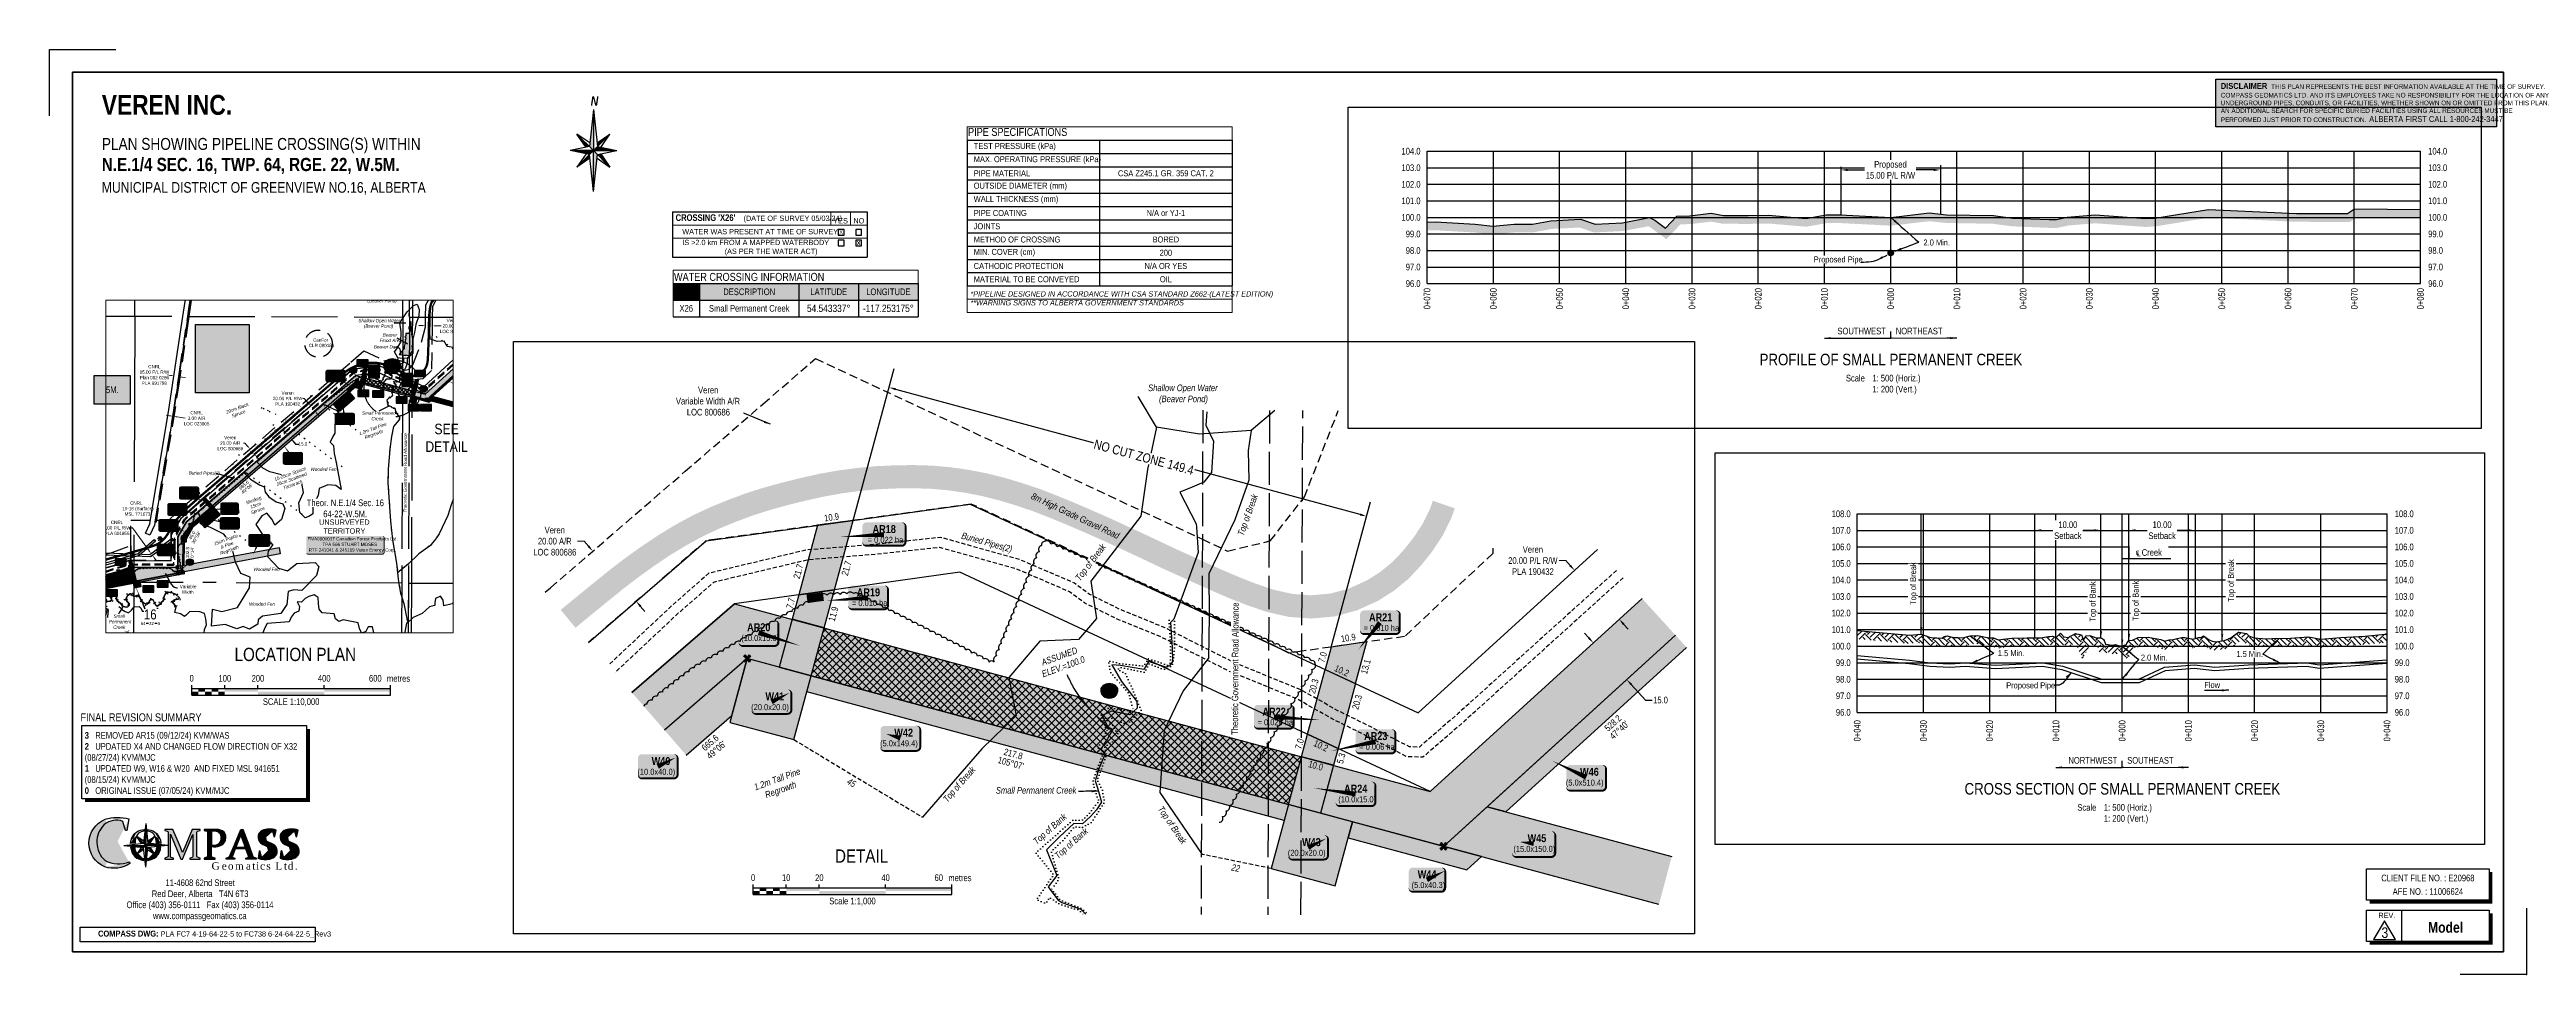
# Paper-space layout 'XING 11' of a CAD drawing. Extents: x -4980 to -1242, y 0 to 1397.
# The model-space entities are those that its viewports show. They can reach past a viewport. Long polylines and large blocks are cut down to what shows.
import ezdxf
from ezdxf.enums import TextEntityAlignment as Align

# ---------------------------------------------------------------- set-up
doc = ezdxf.new("R2010")
doc.units = 0
doc.header["$LTSCALE"] = 5
doc.header["$PDSIZE"] = 0.5
for name, pattern in [('0', [1, 1, 0]), ('DASHED', [19.05, 12.7, -6.35]), ('foc-ACCESSROAD', [3.75, 2.5, -1.25]), ('foc-QUARTERLINE', [33, 25, -3, 2, -3]), ('foc-TIELINE', [1.875, 1.25, -0.625]), ('foc-TOPO', [1, 0.2, -0.8]), ('foc-TRAV', [1.875, 1.25, -0.625]), ('foc-UNSURVEYED', [12.5, 10, -2.5]), ('foc-WHEELTRACKS', [2, 0.4, -1.6]), ('UG_PIPE', [1.875, 1.25, -0.625])]:
    doc.linetypes.add(name, pattern=pattern)
doc.layers.get('Defpoints').update_dxf_attribs({"color": 9})
for name, color, linetype in [('10', 1, 'Continuous'), ('9', 3, 'Continuous'), ('AS-PIPE-UG', 44, 'UG_PIPE'), ('AS-PIPE-UG-T', 44, 'Continuous'), ('AS-ROADS', 254, 'Continuous'), ('AS-UNDERLAY-H', 141, 'Continuous'), ('C-AR', 13, 'foc-ACCESSROAD'), ('C-RW', 13, 'Continuous'), ('C-SYMBOL', 7, 'Continuous'), ('CG-BORDER', 2, 'Continuous'), ('CG-LOGO', 7, 'Continuous'), ('CG-NORTH', 7, 'Continuous'), ('CG-NOTES', 7, 'Continuous'), ('DETAIL-T', 7, 'Continuous'), ('F-AR', 190, 'foc-ACCESSROAD'), ('F-RW', 190, 'Continuous'), ('F-WS', 190, 'foc-ACCESSROAD'), ('F-WS-S', 190, 'Continuous'), ('L-2', 7, 'Continuous'), ('L-BD', 7, 'Continuous'), ('L-BD1', 253, 'Continuous'), ('L-DETAIL-T', 3, 'Continuous'), ('L-MON', 1, 'Continuous'), ('L-ROAD-T', 7, 'Continuous'), ('L-SECLBL', 7, 'Continuous'), ('L-SECQ', 8, 'foc-QUARTERLINE'), ('L-UNS-T', 3, 'Continuous'), ('L-USEC', 7, 'foc-UNSURVEYED'), ('P-CROSSINGS', 250, 'Continuous'), ('P-CROSSINGS-GRID', 8, 'Continuous'), ('P-CROSSINGS-GROUND', 48, 'foc-TOPO'), ('P-CROSSINGS-LINE', 3, 'Continuous'), ('P-ELEVATION', 7, 'Continuous'), ('P-PROPOSED', 10, 'Continuous'), ('P-PROPOSED-H', 21, 'Continuous'), ('P-TEMP-BLOCKS', 250, 'Continuous'), ('P-TEMP-BLUE-BORE-H', 131, 'Continuous'), ('P-TEMP-H', 41, 'Continuous'), ('P-TEMP-NO CUT-H', 104, 'Continuous'), ('P-TEMP-NO CUT-T', 143, 'Continuous'), ('P-TEMP_ACCESS ROAD', 46, 'Continuous'), ('P-TEMP_LOG DECK', 46, 'Continuous'), ('P-TEMP_WORKSPACE', 46, 'Continuous'), ('P-TRAV', 4, 'foc-TRAV'), ('P-TXT', 4, 'Continuous'), ('P-WORKAREA', 113, 'Continuous'), ('P-WORKAREA-H', 111, 'Continuous'), ('P-WORKAREA-T', 113, 'Continuous'), ('S-T7', 7, 'Continuous'), ('T-BUSH', 110, '0'), ('T-BUSH-T', 110, 'Continuous'), ('T-CREEK', 160, 'Continuous'), ('T-LOW-AREA', 48, 'foc-TOPO'), ('T-SLOPE', 48, 'Continuous'), ('T-TIE', 201, 'foc-TIELINE'), ('T-VEGETATION-CHANGE', 104, 'foc-TOPO'), ('T-WATER', 160, 'Continuous'), ('T-WATER-H', 133, 'Continuous'), ('T-WATER-P3', 160, 'foc-WHEELTRACKS'), ('T-WATER-T', 170, 'Continuous'), ('WETLAND', 143, 'Continuous'), ('WETLAND-T', 146, 'Continuous')]:
    doc.layers.add(name, color=color, linetype=linetype)
for name, color, linetype, lineweight in [('AS-GENERAL', 48, 'Continuous', 18), ('C-AR-T', 13, 'Continuous', 9), ('F-AR-T', 190, 'Continuous', 9), ('F-RW-T', 190, 'Continuous', 9), ('F-WS-T', 190, 'Continuous', 9), ('P-TEMP-T', 46, 'Continuous', 18), ('T-TEXT', 48, 'Continuous', 18), ('T-TIE-T', 201, 'Continuous', 18)]:
    doc.layers.add(name, color=color, linetype=linetype, lineweight=lineweight)
doc.styles.add('0', font='ARIALN.TTF')
doc.styles.add('140', font='ARIALN.TTF', dxfattribs={"height": 15})
doc.styles.add('175L', font='ARIALN.TTF', dxfattribs={"height": 20})
doc.styles.add('80', font='ARIALN.TTF', dxfattribs={"height": 10})
doc.styles.add('80CG', font='ARIALN.TTF', dxfattribs={"height": 10})
doc.styles.add('80L', font='ARIALN.TTF', dxfattribs={"height": 10})
doc.styles.add('80LS', font='ARIALNI.TTF', dxfattribs={"height": 10})
doc.styles.add('BOLD', font='ARIALNB.TTF')
doc.styles.add('Crossing', font='ARIALN.TTF', dxfattribs={"height": 10})
doc.styles.add('foc-LtypeFont', font='ARIALN.TTF', dxfattribs={"height": 7.35})
doc.styles.add('MtXpl_Arial_Narrow', font='ARIALNI.TTF')
doc.styles.add('SIMPLEX', font='ARIALN.TTF')
doc.styles.get("Standard").update_dxf_attribs({"font": 'ARIALN.TTF'})
doc.linetypes.add('foc-TOPO-flowdirection-NOLINE', pattern='A,0,[">",foc-LtypeFont,S=0.3,R=0,X=0,Y=-0.945],-20,[">",foc-LtypeFont,S=0.3,R=0,X=0,Y=-0.945],0', length=20)
doc.dimstyles.new('Compass 5 000', dxfattribs={"dimscale": 5, "dimtxt": 9, "dimasz": 2, "dimexe": 0.2, "dimexo": 0.0625, "dimgap": 0.5, "dimtad": 0, "dimtih": 1, "dimtoh": 1, "dimzin": 0, "dimdsep": 46, "dimtxsty": '80CG', "dimcen": 0.1, "dimse1": 1, "dimse2": 1, "dimclrd": 256, "dimclrt": 256, "dimaunit": 1, "dimadec": 4, "dimazin": 0, "dimtfac": 0.06, "dimtofl": 0, "dimtmove": 0, "dimatfit": 1, "dimfxl": 0.2, "dimtolj": 1, "dimtzin": 0, "dimlwd": -1, "dimarcsym": 0})

psp = doc.layouts.new('XING 11')

# ---------------------------------------------------------------- texts
at = {"insert": (-4900.9, 1328.4), "char_height": 9, "attachment_point": 1, "style": '80L'}
psp.add_mtext_dynamic_manual_height_columns('{\\fArial Narrow|b1|i0|c0|p34;\\H3.3333x;\\C14;VEREN INC.\\P}\\P{\\H2x;PLAN SHOWING PIPELINE CROSSING(S) WITHIN\\P\\fArial Narrow|b1|i0|c0|p34;\\H1.11109x;N.E.1/4 SEC. 16, TWP. 64, RGE. 22, W.5M.}\\P{\\H0.22222x; \\P\\H8.0001x;MUNICIPAL DISTRICT OF GREENVIEW NO.16, ALBERTA}', width=732.59, gutter_width=45, heights=[0], dxfattribs=at)
at = {"layer": 'CG-NOTES', "insert": (-4926.7, 269.8), "char_height": 10, "attachment_point": 7, "style": '80'}
psp.add_mtext_dynamic_manual_height_columns('{\\fArial Narrow|b1|i0|c0|p34;\\C14;3   }REMOVED AR15 (09/12/24) KVM/WAS {\\fArial Narrow|b1|i0|c0|p34;\\C14;\\P2   }UPDATED X4 AND CHANGED FLOW DIRECTION OF X32 (08/27/24) KVM/MJC {\\fArial Narrow|b1|i0|c0|p34;\\C14;\\P1   }UPDATED W9, W16 & W20  AND FIXED MSL 941651 (08/15/24) KVM/MJC{\\fArial Narrow|b1|i0|c0|p34;\\C14; \\P0}   ORIGINAL ISSUE (07/05/24) KVM/MJC ', width=331.161, gutter_width=45, heights=[0], dxfattribs=at)
at = {"layer": 'CG-NOTES', "attachment_point": 1, "style": '80'}
for s, insert, char_height, width in [('\\pi77.33221;11-4608 62nd Street\\P\\pi56.72512;Red Deer, Alberta   T4N 6T3\\P\\pi18.6726;Office (403) 356-0111   Fax (403) 356-0114\\P\\pi58.50547;www.compassgeomatics.ca', (-4882.2, 143.6), 10, 257.83), ('\\pi25.12575;{\\fArial Narrow|b1|i0|c0|p34;\\H1.125x;\\C14;COMPASS DWG:} PLA FC7 4-19-64-22-5 to FC738 6-24-64-22-5_Rev3', (-4931.7, 66.3), 8, 350.451)]:
    psp.add_mtext(s, dxfattribs=dict(at, insert=insert, char_height=char_height, width=width))
at = {"layer": 'DETAIL-T', "color": 3, "char_height": 20, "style": '80CG'}
for s, insert, width, attachment_point in [('\\pi76.63853;LOCATION PLAN', (-4777.2, 493.4), 333.059, 1), (' DETAIL', (-3757.5, 178.9), 223.858, 5)]:
    psp.add_mtext(s, dxfattribs=dict(at, insert=insert, width=width, attachment_point=attachment_point))

msp = doc.modelspace()

# ---------------------------------------------------------------- texts
at = {"style": '80'}
for s, p in [('0+070', (504063.848, 6036204.065)), ('0+060', (504163.795, 6036204.065)), ('0+050', (504263.742, 6036204.065)), ('0+040', (504363.689, 6036204.065)), ('0+030', (504463.637, 6036204.065)), ('0+020', (504563.584, 6036204.065)), ('0+010', (504663.531, 6036204.065)), ('0+000', (504763.478, 6036204.065)), ('0+010', (504863.425, 6036204.065)), ('0+020', (504963.372, 6036204.065)), ('0+030', (505063.319, 6036204.065)), ('0+040', (505163.267, 6036204.065)), ('0+050', (505263.214, 6036204.065)), ('0+060', (505363.161, 6036204.065)), ('0+070', (505463.108, 6036204.065)), ('0+080', (505563.055, 6036204.065)), ('0+040', (506240.955, 6036133.742)), ('0+030', (506340.902, 6036133.742)), ('0+020', (506440.849, 6036133.742)), ('0+010', (506540.796, 6036133.742)), ('0+000', (506640.743, 6036133.742)), ('0+010', (506740.691, 6036133.742)), ('0+020', (506840.638, 6036133.742)), ('0+030', (506940.585, 6036133.742)), ('0+040', (507040.532, 6036133.742))]:
    msp.add_text(s, height=9.9947, rotation=90, dxfattribs=at).set_placement(p, align=Align.MIDDLE_RIGHT)
at = {"char_height": 8.9952, "attachment_point": 1, "style": '80L'}
for width, insert in [(45.31074, (504813.002, 6036277.354)), (35.88741, (506669.039, 6036232.725))]:
    msp.add_mtext_dynamic_manual_height_columns('2.0 Min.', width=width, gutter_width=45, heights=[0], dxfattribs=dict(at, insert=insert))
at = {"layer": 'AS-PIPE-UG-T', "insert": (476082.868, 6044775.616), "char_height": 9.9948, "attachment_point": 1, "rotation": 344.347412, "style": '80L'}
msp.add_mtext_dynamic_manual_height_columns('\\pi0.31954;{\\fArial Narrow|b0|i1|c0|p34;Buried Pipes(2)}', width=78.3885, gutter_width=50, heights=[0], dxfattribs=at)
at = {"layer": 'AS-PIPE-UG-T', "insert": (483003.3, 6043754.776), "char_height": 9.9948, "attachment_point": 1, "style": '80L'}
msp.add_mtext_dynamic_manual_height_columns('\\pi0.31954;{\\fArial Narrow|b0|i1|c0|p34;Buried Pipes(2)}', width=78.3885, gutter_width=50, heights=[0], dxfattribs=at)
at = {"layer": 'C-SYMBOL', "color": 3, "style": '175L'}
msp.add_text('Theor. N.W.1/4 Sec. 16-64-22-W.5M.', height=20, dxfattribs=at).set_placement((482602.234, 6043985.148), align=Align.BOTTOM_CENTER)
msp.add_text('64-22-W.5M.', height=20, dxfattribs=at).set_placement((483409.599, 6043616.336))
at = {"layer": 'DETAIL-T', "char_height": 9.99471, "attachment_point": 1, "style": '80L'}
for insert in [(504695.945, 6036073.007), (506573.211, 6036006.931)]:
    msp.add_mtext_dynamic_manual_height_columns('Scale^I1: 500 (Horiz.)\\P^I1: 200 (Vert.)', width=217.1051, gutter_width=45, heights=[0], dxfattribs=dict(at, insert=insert))
at = {"layer": 'F-WS-T', "insert": (483357.952, 6044156.651), "char_height": 10, "width": 78.99495, "attachment_point": 1, "style": '80L'}
msp.add_mtext('\\pi20.5957;CanFor\\P\\pi7.88424;CLR 080183', dxfattribs=at)
at = {"layer": 'L-BD1', "style": '80L'}
for s, rotation, p in [('665.6', 40.9005, (475701.873, 6044457.388)), ('528.2', 42.334, (477064.428, 6044487.065)), ("47°40'", 42.334, (477074.019, 6044476.537)), ("49°06'", 40.9005, (475711.198, 6044446.623)), ('665.6', 40.9005, (483170.051, 6043713.027)), ("49°06'", 40.9005, (483179.376, 6043702.262)), ('46.0', 59.8572, (483013.242, 6043561.596)), ("30°08'", 59.8572, (483025.559, 6043554.444)), ('102.8', 89.7664, (482999.759, 6043509.33)), ("0°14'", 89.7664, (483014.001, 6043509.272))]:
    msp.add_text(s, height=9.9947, rotation=rotation, dxfattribs=at).set_placement(p, align=Align.MIDDLE)
at = {"layer": 'L-BD1', "linetype": 'Continuous', "style": '80L'}
for s, p in [("105°07'", (476155.82, 6044426.711)), ('217.8', (476159.534, 6044440.461))]:
    msp.add_text(s, height=9.9947, rotation=344.8843, dxfattribs=at).set_placement(p, align=Align.MIDDLE)
at = {"layer": 'L-DETAIL-T', "char_height": 17.49075, "attachment_point": 2, "rotation": 0, "style": '140'}
for s, insert, width in [('PROFILE OF SMALL PERMANENT CREEK', (504763.845, 6036104.864), 396.48476), ('CROSS SECTION OF SMALL PERMANENT CREEK', (506641.111, 6036038.788), 476.61292)]:
    msp.add_mtext(s, dxfattribs=dict(at, insert=insert, width=width))
at = {"layer": 'L-ROAD-T', "style": '80L'}
msp.add_text('Theoretic Government Road Allowance', height=10, rotation=89.737655, dxfattribs=at).set_placement((483657.146, 6043750.342), align=Align.MIDDLE_CENTER)
at = {"layer": 'L-UNS-T', "color": 3, "insert": (483473.149, 6043588.025), "char_height": 16, "attachment_point": 5, "style": '80L'}
msp.add_mtext_dynamic_manual_height_columns('UNSURVEYED TERRITORY', width=126.41479, gutter_width=47.5, heights=[0], dxfattribs=at)
at = {"layer": 'P-TEMP-T', "style": '80L'}
for s, rotation, p in [('7.7', 74.884345, (475823.509, 6044668.064)), ('11.9', 74.884345, (475887.968, 6044651.882)), ('10.9', 8.148413, (476665.026, 6044615.833)), ('7.0', 74.884345, (476626.315, 6044586.519)), ('13.1', 74.884345, (476691.421, 6044572.321)), ('10.2', 334.999814, (476655.265, 6044566.168)), ('10.0', 344.884345, (476616.049, 6044422.839)), ('10.2', 334.999814, (476623.821, 6044452.882)), ('5.3', 74.884345, (476654.193, 6044433.854))]:
    msp.add_text(s, height=9.9947, rotation=rotation, dxfattribs=at).set_placement(p, align=Align.MIDDLE)
at = {"layer": 'P-TEMP-T', "linetype": 'Continuous', "insert": (475859.929, 6044681.464), "char_height": 9.9947, "width": 21.86879, "attachment_point": 2, "rotation": 7.944414, "style": '80L', "bg_fill": 1, "box_fill_scale": 1.15, "bg_fill_color": 41, "bg_fill_transparency": 0}
msp.add_mtext('10.9', dxfattribs=at)
at = {"layer": 'P-WORKAREA-T', "style": '80L'}
for s, rotation, p in [('10.9', 7.907818, (475885.257, 6044798.008)), ('21.7', 74.884345, (475835.064, 6044716.228)), ('21.7', 74.884345, (475907.712, 6044720.89)), ('20.3', 74.884345, (476612.851, 6044542.766)), ('20.3', 74.884345, (476678.325, 6044518.803))]:
    msp.add_text(s, height=9.9947, rotation=rotation, dxfattribs=at).set_placement(p, align=Align.MIDDLE)
at = {"layer": 'S-T7', "style": '80'}
for s, p in [('108.0', (506231.047, 6036445.361)), ('104.0', (504053.94, 6036410.736)), ('103.0', (504053.94, 6036385.749)), ('107.0', (506231.047, 6036420.375)), ('106.0', (506231.047, 6036395.388)), ('102.0', (504053.94, 6036360.762)), ('105.0', (506231.047, 6036370.401)), ('101.0', (504053.94, 6036335.775)), ('104.0', (506231.047, 6036345.414)), ('103.0', (506231.047, 6036320.427)), ('100.0', (504053.94, 6036310.788)), ('99.0', (504053.94, 6036285.802)), ('102.0', (506231.047, 6036295.441)), ('98.0', (504053.94, 6036260.815)), ('101.0', (506231.047, 6036270.454)), ('100.0', (506231.047, 6036245.467)), ('97.0', (504053.94, 6036235.828)), ('96.0', (504053.94, 6036210.841)), ('99.0', (506231.047, 6036220.48)), ('98.0', (506231.047, 6036195.493)), ('97.0', (506231.047, 6036170.507)), ('96.0', (506231.047, 6036145.52))]:
    msp.add_text(s, height=9.9947, dxfattribs=at).set_placement(p, align=Align.MIDDLE_RIGHT)
for s, p in [('108.0', (507052.143, 6036445.361)), ('104.0', (505574.667, 6036410.736)), ('103.0', (505574.667, 6036385.749)), ('107.0', (507052.143, 6036420.375)), ('106.0', (507052.143, 6036395.388)), ('102.0', (505574.667, 6036360.762)), ('105.0', (507052.143, 6036370.401)), ('101.0', (505574.667, 6036335.775)), ('104.0', (507052.143, 6036345.414)), ('103.0', (507052.143, 6036320.427)), ('99.0', (505574.667, 6036285.802)), ('100.0', (505574.667, 6036310.788)), ('102.0', (507052.143, 6036295.441)), ('98.0', (505574.667, 6036260.815)), ('101.0', (507052.143, 6036270.454)), ('100.0', (507052.143, 6036245.467)), ('97.0', (505574.667, 6036235.828)), ('96.0', (505574.667, 6036210.841)), ('99.0', (507052.143, 6036220.48)), ('98.0', (507052.143, 6036195.493)), ('97.0', (507052.143, 6036170.507)), ('96.0', (507052.143, 6036145.52))]:
    msp.add_text(s, height=9.9947, dxfattribs=at).set_placement(p, align=Align.MIDDLE_LEFT)
at = {"layer": 'T-BUSH-T', "char_height": 9.98955, "attachment_point": 1, "rotation": 20, "style": '80LS'}
for s, width, insert in [('\\pi7.79945;1.2m Tall Pine\\P\\pi19.31878;Regrowth', 86.76595, (475759.819, 6044391.968)), ('\\pi4.83126;20cm Black \\P\\pi16.79351;Spruce', 68.74807, (483110.308, 6043936.427)), ('\\pi7.79945;1.2m Tall Pine\\P\\pi19.31878;Regrowth', 86.76595, (483508.921, 6043870.775)), ('\\pi4.99634;15cm\\P\\pi0.46493;Spruce', 36.0909, (483183.391, 6043649.758)), ('\\pi2.60304;15cm Poplar \\P\\pi18.10865;& Pine\\P\\pi10.30985;Regrowth', 68.74807, (482748.109, 6043249.832))]:
    msp.add_mtext_dynamic_manual_height_columns(s, width=width, gutter_width=50, heights=[0], dxfattribs=dict(at, insert=insert))
at = {"layer": 'T-TEXT', "attachment_point": 1}
for s, width, gutter_width, insert, char_height, rotation, style in [('8m High Grade Gravel Road', 145.8379, 50, (476189.646, 6044835.37), 9.99475, 334.916238, '80LS'), ('\\pi0.77994;Top of Break', 66.30055, 250.002, (476497.318, 6044771.647), 9.99471, 70.278306, '80LS'), ('\\pi0.77994;Top of Break', 66.30055, 250.002, (476052.061, 6044372.519), 9.99471, 49.030286, '80LS'), ('\\pi0.77994;Top of Break', 66.30055, 250.002, (476384.75, 6044363.544), 9.99471, 304.356977, '80LS'), ('\\pi2.68548;Top of Bank', 66.30055, 250.002, (476186.279, 6044308.699), 9.99471, 41.489189, '80LS'), ('\\pi2.68548;Top of Bank', 66.30055, 250.002, (476218.554, 6044287.016), 9.99471, 41.489189, '80LS'), ('\\pi0.32643;{\\fArial Narrow|b0|i1|c0|p34;Muskeg}', 40.18901, 50, (483175.164, 6043664.534), 10, 20, '80L')]:
    msp.add_mtext_dynamic_manual_height_columns(s, width=width, gutter_width=gutter_width, heights=[0], dxfattribs=dict(at, insert=insert, char_height=char_height, rotation=rotation, style=style))
at = {"layer": 'T-TEXT', "insert": (483561.851, 6044135.907), "char_height": 9.99475, "attachment_point": 1, "style": '80L'}
msp.add_mtext_dynamic_manual_height_columns('\\pi0.31562;{\\fArial Narrow|b0|i1|c0|p34;Beaver Dam}', width=63.57228, gutter_width=50, heights=[0], dxfattribs=at)
at = {"layer": 'T-TIE-T', "char_height": 9.99471, "attachment_point": 1, "style": '80LS'}
for s, width, insert, rotation in [('\\pi0.3159;45', 13.02633, (475912.247, 6044404.789), 328.909227), ('\\pi0.39086;22', 12.91037, (476489.688, 6044274.571), 348.469842)]:
    msp.add_mtext_dynamic_manual_height_columns(s, width=width, gutter_width=250.002, heights=[0], dxfattribs=dict(at, insert=insert, rotation=rotation))
at = {"layer": 'T-WATER-T', "style": 'MtXpl_Arial_Narrow'}
for s, height, p in [('Small Permanent', 9.99475, (483526.634, 6043925.693)), ('Creek', 9.9948, (483555.081, 6043908.865))]:
    msp.add_text(s, height=height, dxfattribs=at).set_placement(p)
at = {"layer": 'T-WATER-T', "linetype": 'Continuous', "insert": (476194.041, 6044390.589), "char_height": 9.99471, "width": 122.24545, "attachment_point": 2, "line_spacing_factor": 1.010232, "style": 'MtXpl_Arial_Narrow'}
msp.add_mtext('Small Permanent Creek', dxfattribs=at)
at = {"layer": 'T-WATER-T', "char_height": 9.99475, "attachment_point": 1, "style": '80L'}
for s, width, insert in [('\\pi9.57204;{\\fArial Narrow|b0|i1|c0|p34;Beaver\\P\\pi0.34087;Flood Area}', 55.91877, (483579.276, 6044171.85)), ('\\pi64.0041;{\\fArial Narrow|b0|i1|c0|p34;Small\\P\\pi50.20506;Permanent\\P\\pi63.10075;Creek}', 156.30848, (482712.534, 6043322.408))]:
    msp.add_mtext_dynamic_manual_height_columns(s, width=width, gutter_width=50, heights=[0], dxfattribs=dict(at, insert=insert))
at = {"layer": 'WETLAND-T', "char_height": 9.9948, "attachment_point": 1, "style": '80L'}
for s, width, insert in [('\\pi0.51132;{\\fArial Narrow|b0|i1|c0|p34;Shallow Open Water\\P\\pi17.01023;(Beaver Pond)}', 106.21344, (483525.978, 6044292.003)), ('{\\fArial Narrow|b0|i1|c0|p34;Wooded Fen}', 65.44837, (483199.188, 6043463.692)), ('{\\fArial Narrow|b0|i1|c0|p34;Wooded Fen}', 65.44837, (483185.324, 6043359.127))]:
    msp.add_mtext_dynamic_manual_height_columns(s, width=width, gutter_width=50, heights=[0], dxfattribs=dict(at, insert=insert))

# ---------------------------------------------------------------- blocks, each defined once
blk = doc.blocks.new('cg-north')
at = {"linetype": 'Continuous'}
for points in [[(-0.3, 62), (-6.2, 6), (-0.3, 0.1)], [(-0.3, 0.1), (-35.5, 0.1), (-6.2, -5.8)], [(-25.2, 25), (-11.6, 4.9), (-6.2, 6)], [(5.6, 6), (-0.3, 0.1), (34.9, 0.1)], [(5.6, -5.8), (-0.3, 0.1), (-0.3, -61.7)], [(24.6, 25), (5, 11.8), (5.6, 6)], [(-5.6, -11.5), (-6.2, -5.8), (-25.2, -24.8)], [(11, -4.7), (5.6, -5.8), (24.6, -24.8)]]:
    blk.add_hatch(color=14, dxfattribs=at).paths.add_polyline_path(points)
at = {"color": 14, "linetype": 'Continuous'}
for p, q in [((-0.3, 62), (-6.2, 6)), ((-0.3, 62), (-0.3, 0.1)), ((-0.3, 62), (5.6, 6)), ((-6.2, 6), (-35.5, 0.1)), ((-0.3, 0.1), (-35.5, 0.1)), ((-6.2, -5.8), (-35.5, 0.1)), ((-0.3, 0.1), (-25.2, 25)), ((-11.6, 4.9), (-25.2, 25)), ((-5.6, 11.8), (-25.2, 25)), ((-0.3, 0.1), (-25.2, -24.8)), ((-0.3, 0.1), (24.6, 25)), ((-0.3, 0.1), (24.6, -24.8)), ((-0.3, -61.7), (-0.3, 0.1)), ((-0.3, 0.1), (34.9, 0.1)), ((5, 11.8), (24.6, 25)), ((5.6, 6), (34.9, 0.1)), ((5.6, -5.8), (34.9, 0.1)), ((11, 4.9), (24.6, 25)), ((-11.6, -4.7), (-25.2, -24.8)), ((-5.6, -11.5), (-25.2, -24.8)), ((-0.3, -61.7), (-6.2, -5.8)), ((-0.3, -61.7), (5.6, -5.8)), ((5, -11.5), (24.6, -24.8)), ((10.9, -4.5), (11, -4.7)), ((11, -4.7), (24.6, -24.8))]:
    blk.add_line(p, q, dxfattribs=at)
at = {"color": 14, "linetype": 'Continuous', "insert": (-10.2, 82), "char_height": 14, "width": 22.782, "attachment_point": 1, "style": '80CG'}
blk.add_mtext('\\pi5.63716;{\\fArial Narrow|b1|i1|c0|p34;N}', dxfattribs=at)
blk = doc.blocks.new('c_logo')
h = blk.add_hatch(color=256)
edge = h.paths.add_edge_path()
edge.add_arc((-141.8, -18.9), 63, 74.1661, 107.5113, ccw=False)
edge.add_line((-124.6, 41.7), (-127.8, 24.4))
edge.add_line((-127.8, 24.4), (-129.9, 24.3))
edge.add_line((-129.9, 24.3), (-133.7, 38))
edge.add_arc((-143.5, 10.5), 29.1, 70.3832, 129.1598)
edge.add_arc((-136.2, 6.6), 36.9, 134.0613, 228.3206)
edge.add_arc((-139.8, 16.8), 43.2, 241.0325, 291.7344)
edge.add_line((-123.8, -23.3), (-123.3, -25.7))
edge.add_arc((-147.3, 10.4), 43.4, 251.5179, 303.5841, ccw=False)
edge.add_arc((-146.1, 5.2), 38.8, 112.1026, 247.4698, ccw=False)
at = {"linetype": 'Continuous'}
for points in [[(-99.4, 1.7), (-132.4, 1.7), (-102.5, -1.4)], [(-112.7, 15), (-105.6, 4.5), (-102.5, 4.9)], [(-99.4, 34.7), (-102.5, 4.9), (-99.4, 1.7)], [(-96.3, 4.9), (-99.4, 1.7), (-66.4, 1.7)], [(-96.3, -1.4), (-99.4, 1.7), (-99.4, -31.3)], [(-86.1, 15), (-96.6, 7.9), (-96.3, 4.9)], [(-102.2, -4.5), (-102.5, -1.4), (-112.7, -11.6)], [(-93.2, -1.1), (-96.3, -1.4), (-86.1, -11.6)]]:
    blk.add_hatch(color=14, dxfattribs=at).paths.add_polyline_path(points)
h = blk.add_hatch(color=256)
edge = h.paths.add_edge_path()
edge.add_arc((-89, 1.8), 33.4, 166.6682, 175.6601, ccw=False)
edge.add_arc((-102.3, 5.6), 19.6, 121.6531, 168.6953, ccw=False)
edge.add_arc((-99.6, 0.9), 25, 95.0736, 121.1383, ccw=False)
edge.add_line((-101.8, 25.8), (-102.1, 23.3))
edge.add_arc((-99.9, 6.4), 17.1, 97.444, 127.0912)
edge.add_arc((-98.7, 8.4), 16.4, 134.7148, 171.0442)
edge.add_arc((-73.8, 3.2), 41.8, 169.3159, 177.5034)
edge.add_line((-115.5, 5), (-122.3, 4.3))
h = blk.add_hatch(color=256)
edge = h.paths.add_edge_path()
edge.add_arc((-99.1, 0.9), 25, 58.8617, 85.0803, ccw=False)
edge.add_arc((-96.4, 5.6), 19.6, 11.3047, 58.3469, ccw=False)
edge.add_arc((-109.7, 1.8), 33.4, 4.3278, 13.3318, ccw=False)
edge.add_line((-76.4, 4.3), (-83.2, 5))
edge.add_arc((-124.9, 3.2), 41.8, 2.487, 10.6841)
edge.add_arc((-100.1, 8.4), 16.4, 8.9558, 45.2852)
edge.add_arc((-98.8, 6.4), 17.1, 52.9088, 82.7833)
edge.add_line((-96.7, 23.3), (-97, 25.8))
h = blk.add_hatch(color=256)
edge = h.paths.add_edge_path()
edge.add_line((-48.6, 2.5), (-58.3, 25.6))
edge.add_line((-58.3, 25.6), (-70.6, 25.6))
edge.add_line((-70.6, 25.6), (-70.6, 24.2))
edge.add_line((-70.6, 24.2), (-66.8, 23))
edge.add_arc((-67.2, 21.6), 1.5, 0, 72.6157, ccw=False)
edge.add_line((-65.7, 21.6), (-65.7, 2.5))
edge.add_line((-65.7, 2.5), (-65.7, -14.9))
edge.add_arc((-67.2, -14.9), 1.5, -73.424, 0, ccw=False)
edge.add_line((-66.8, -16.3), (-70.5, -17.4))
edge.add_line((-70.5, -17.4), (-70.5, -18.9))
edge.add_line((-70.5, -18.9), (-57.6, -18.9))
edge.add_line((-57.6, -18.9), (-57.6, -17.5))
edge.add_line((-57.6, -17.5), (-61.1, -16.4))
edge.add_arc((-60.6, -15), 1.5, 180, 252.4646, ccw=False)
edge.add_line((-62.1, -15), (-62.1, 2.5))
edge.add_line((-62.1, 2.5), (-62.1, 18.4))
edge.add_line((-62.1, 18.4), (-46.4, -18.9))
edge.add_line((-46.4, -18.9), (-44.1, -18.9))
edge.add_line((-44.1, -18.9), (-35, 2.5))
edge.add_line((-35, 2.5), (-28.3, 18.3))
edge.add_line((-28.3, 18.3), (-28.3, 2.5))
edge.add_line((-28.3, 2.5), (-28.3, -15))
edge.add_arc((-29.8, -15), 1.5, -73.424, 0, ccw=False)
edge.add_line((-29.4, -16.4), (-32.7, -17.4))
edge.add_line((-32.7, -17.4), (-32.7, -18.9))
edge.add_line((-32.7, -18.9), (-17.3, -18.9))
edge.add_line((-17.3, -18.9), (-17.3, -17.5))
edge.add_line((-17.3, -17.5), (-21, -16.3))
edge.add_arc((-20.5, -14.9), 1.5, 180, 252.4646, ccw=False)
edge.add_line((-22, -14.9), (-22, 2.5))
edge.add_line((-22, 2.5), (-22, 21.7))
edge.add_arc((-20.5, 21.7), 1.5, 107.3843, 180, ccw=False)
edge.add_line((-21, 23.1), (-17.4, 24.2))
edge.add_line((-17.4, 24.2), (-17.4, 25.6))
edge.add_line((-17.4, 25.6), (-29.1, 25.6))
edge.add_line((-29.1, 25.6), (-38.8, 2.5))
edge.add_line((-38.8, 2.5), (-43.7, -9.1))
edge.add_line((-43.7, -9.1), (-48.6, 2.5))
h = blk.add_hatch(color=256)
h.paths.add_polyline_path([(7.6, 25.6), (-11.1, 25.6), (-11.1, 24.2), (-7.3, 23, -0.326805), (-6.3, 21.6), (-6.3, -14.9, -0.331803), (-7.4, -16.3), (-11.1, -17.4), (-11.1, -18.9), (5.3, -18.9), (5.3, -17.5), (1, -16.2, -0.327162), (0, -14.7), (0, 0, 0.135693), (12.6, 1, 0.518306), (18.8, 21.8, 0.201798)])
h.paths.add_polyline_path([(0, 22.9, -0.05909), (7.3, 22.8, -0.236459), (13.3, 18.7, -0.297964), (11.9, 5.1, -0.269959), (0.5, 2.5, -0.011455), (0, 2.6)], flags=16)
h = blk.add_hatch(color=256)
h.paths.add_polyline_path([(47.4, 26.1), (44.1, 25.8), (34.4, 2.5), (27.1, -15, -0.225541), (25.7, -16.2), (21.8, -17.4), (21.8, -18.9), (34.7, -18.9), (35.3, -18.9), (35.3, -17.5), (32.4, -16.6, -0.43446), (31.4, -14.6), (35.8, -3.6), (51.8, -3.6), (55.7, -14.5, -0.430441), (54.7, -16.5), (51.5, -17.4), (51.5, -18.9), (67.8, -18.9), (67.8, -17.5), (63.9, -16.3, -0.232291), (62.4, -14.9), (56.1, 2.5)])
h.paths.add_polyline_path([(44.1, 17.7), (49.6, 2.5), (50.9, -1.1), (36.8, -1.1), (38.2, 2.5)], flags=16)
h = blk.add_hatch(color=256)
edge = h.paths.add_edge_path()
edge.add_arc((103.3, 50.8), 54.1, 243.1997, 248.1345)
edge.add_arc((69.9, -30.2), 33.5, 55.7647, 66.7239, ccw=False)
edge.add_arc((84.5, -9), 7.7, -65.6478, 57.1428, ccw=False)
edge.add_arc((81.8, 0.7), 17.7, 248.3428, 289.4425, ccw=False)
edge.add_line((75.3, -15.8), (73.1, -6.7))
edge.add_line((73.1, -6.7), (71.7, -6.9))
edge.add_line((71.7, -6.9), (70.1, -17.8))
edge.add_arc((81.2, 14.2), 33.9, 250.8905, 281.4155)
edge.add_arc((84.6, -3.1), 16.2, 281.7683, 321.9948)
edge.add_arc((87.3, -7), 11.8, 328.8789, 398.35)
edge.add_arc((79.7, -17.6), 24.7, 46.7096, 54.4302)
edge.add_arc((79.7, -17.6), 24.7, 54.4302, 70.3091)
edge.add_arc((139.4, 119.6), 125, 243.6166, 245.7228, ccw=False)
edge.add_arc((89.5, 20.6), 14.2, 223.2297, 246.3738, ccw=False)
edge.add_arc((84.7, 16.1), 7.62, 121.2723, 223.353, ccw=False)
edge.add_arc((86.6, 7.5), 16.2, 69.6826, 111.1397, ccw=False)
edge.add_line((92.2, 22.7), (94.3, 14.7))
edge.add_line((94.3, 14.7), (95.6, 14.9))
edge.add_line((95.6, 14.9), (97.6, 24.9))
edge.add_arc((87.2, -14.4), 40.7, 75.2956, 91.6843)
edge.add_arc((86, 5.6), 20.7, 89.7518, 117.221)
edge.add_arc((80.5, 14.4), 10.4, 112.8657, 186.9967)
edge.add_arc((81.9, 14.2), 11.8, 185.0082, 240.0685)
edge.add_arc((103.3, 50.8), 54.1, 239.829, 243.1997)
h = blk.add_hatch(color=256)
edge = h.paths.add_edge_path()
edge.add_arc((136.5, 50.8), 54.1, 243.1997, 248.1345)
edge.add_arc((103.1, -30.2), 33.5, 55.7647, 66.7239, ccw=False)
edge.add_arc((117.7, -9), 7.7, -65.6478, 57.1428, ccw=False)
edge.add_arc((115, 0.7), 17.7, 248.3428, 289.4425, ccw=False)
edge.add_line((108.5, -15.8), (106.3, -6.7))
edge.add_line((106.3, -6.7), (104.8, -6.9))
edge.add_line((104.8, -6.9), (103.3, -17.8))
edge.add_arc((114.4, 14.2), 33.9, 250.8905, 281.4155)
edge.add_arc((117.8, -3.1), 16.2, 281.7683, 321.9948)
edge.add_arc((120.5, -7), 11.8, 328.8789, 398.35)
edge.add_arc((112.8, -17.6), 24.7, 46.7096, 54.4302)
edge.add_arc((112.8, -17.6), 24.7, 54.4302, 70.3091)
edge.add_arc((172.5, 119.6), 125, 243.6166, 245.7228, ccw=False)
edge.add_arc((122.7, 20.6), 14.2, 223.2297, 246.3738, ccw=False)
edge.add_arc((117.9, 16.1), 7.62, 121.2723, 223.353, ccw=False)
edge.add_arc((119.8, 7.5), 16.2, 69.6826, 111.1397, ccw=False)
edge.add_line((125.4, 22.7), (127.5, 14.7))
edge.add_line((127.5, 14.7), (128.8, 14.9))
edge.add_line((128.8, 14.9), (130.8, 24.9))
edge.add_arc((120.4, -14.4), 40.7, 75.2956, 91.6843)
edge.add_arc((119.2, 5.6), 20.7, 89.7518, 117.221)
edge.add_arc((113.7, 14.4), 10.4, 112.8657, 186.9967)
edge.add_arc((115.1, 14.2), 11.8, 185.0082, 240.0685)
edge.add_arc((136.5, 50.8), 54.1, 239.829, 243.1997)
h = blk.add_hatch(color=256)
edge = h.paths.add_edge_path()
edge.add_arc((-89, 3), 33.4, 186.7164, 193.3318)
edge.add_arc((-102.3, -0.8), 19.6, 191.3047, 238.3469)
edge.add_arc((-99.6, 3.9), 25, 238.8617, 264.5936)
edge.add_line((-102, -21), (-102.2, -18.5))
edge.add_arc((-99.9, -1.6), 17.1, 232.9088, 262.0641, ccw=False)
edge.add_arc((-98.7, -3.6), 16.4, 188.9558, 225.2852, ccw=False)
edge.add_arc((-73.8, 1.6), 41.8, 184.3813, 190.6841, ccw=False)
edge.add_line((-115.5, -1.6), (-122.2, -0.9))
h = blk.add_hatch(color=256)
edge = h.paths.add_edge_path()
edge.add_arc((-124.9, 1.6), 41.8, 349.3159, 355.6284, ccw=False)
edge.add_arc((-100.1, -3.6), 16.4, 314.7148, 351.0442, ccw=False)
edge.add_arc((-98.8, -1.6), 17.1, 277.7082, 307.0912, ccw=False)
edge.add_line((-96.5, -18.5), (-96.8, -21))
edge.add_arc((-99.1, 3.9), 25, 275.2524, 301.1383)
edge.add_arc((-96.4, -0.8), 19.6, 301.6531, 348.6953)
edge.add_arc((-109.7, 3), 33.4, 346.6682, 353.2958)
edge.add_line((-76.6, -0.9), (-83.3, -1.6))
at = {"color": 14, "linetype": 'Continuous'}
for p, q in [((-132.4, 1.7), (-102.5, 4.9)), ((-132.4, 1.7), (-102.5, -1.4)), ((-132.4, 1.7), (-99.4, 1.7)), ((-99.4, 1.7), (-112.7, 15)), ((-105.6, 4.5), (-112.7, 15)), ((-102.2, 7.9), (-112.7, 15)), ((-99.4, 1.7), (-112.7, -11.6)), ((-99.4, 34.7), (-102.5, 4.9)), ((-99.4, 34.7), (-99.4, 1.7)), ((-99.4, 34.7), (-96.3, 4.9)), ((-99.4, 1.7), (-86.1, 15)), ((-66.4, 1.7), (-99.4, 1.7)), ((-99.4, 1.7), (-86.1, -11.6)), ((-99.4, -31.3), (-99.4, 1.7)), ((-96.6, 7.9), (-86.1, 15)), ((-66.4, 1.7), (-96.3, 4.9)), ((-66.4, 1.7), (-96.3, -1.4)), ((-93.2, 4.5), (-86.1, 15)), ((-105.6, -1.1), (-112.7, -11.6)), ((-102.2, -4.5), (-112.7, -11.6)), ((-99.4, -31.3), (-102.5, -1.4)), ((-99.4, -31.3), (-96.3, -1.4)), ((-96.6, -4.5), (-86.1, -11.6)), ((-93.2, -1.1), (-86.1, -11.6))]:
    blk.add_line(p, q, dxfattribs=at)
at = {"flags": 128}
for points in [[(-160.8, 41.1, -0.146532), (-124.6, 41.7), (-127.8, 24.4), (-129.9, 24.3), (-133.7, 38, 0.262236), (-161.9, 33.1, 0.436158), (-160.8, -21, 0.22491), (-123.8, -23.3), (-123.3, -25.7, -0.231173), (-161, -30.7, -0.670499)], [(-122.3, 4.3, -0.039254), (-121.5, 9.5, -0.208192), (-112.6, 22.3, -0.114221), (-101.8, 25.8), (-102.1, 23.3, 0.130087), (-110.2, 20, 0.159858), (-114.8, 10.9, 0.03574), (-115.5, 5)], [(-97, 25.8, -0.114902), (-86.2, 22.3, -0.208192), (-77.2, 9.5, -0.039307), (-76.4, 4.3), (-83.2, 5, 0.035782), (-83.9, 10.9, 0.159858), (-88.5, 20, 0.131095), (-96.7, 23.3)], [(-48.6, 2.5), (-58.3, 25.6), (-70.6, 25.6), (-70.6, 24.2), (-66.8, 23, -0.327892), (-65.7, 21.6), (-65.7, 2.5), (-65.7, -14.9, -0.331803), (-66.8, -16.3), (-70.5, -17.4), (-70.5, -18.9), (-57.6, -18.9), (-57.6, -17.5), (-61.1, -16.4, -0.327162), (-62.1, -15), (-62.1, 2.5), (-62.1, 18.4), (-46.4, -18.9), (-44.1, -18.9), (-35, 2.5), (-28.3, 18.3), (-28.3, 2.5), (-28.3, -15, -0.331803), (-29.4, -16.4), (-32.7, -17.4), (-32.7, -18.9), (-17.3, -18.9), (-17.3, -17.5), (-21, -16.3, -0.327162), (-22, -14.9), (-22, 2.5), (-22, 21.7, -0.327892), (-21, 23.1), (-17.4, 24.2), (-17.4, 25.6), (-29.1, 25.6), (-38.8, 2.5), (-43.7, -9.1)], [(78.9, 2.5, 0.021535), (83.1, 0.5, -0.047855), (88.7, -2.5, -0.593701), (87.7, -16, -0.181278), (75.3, -15.8), (73.1, -6.7), (71.7, -6.9), (70.1, -17.8, 0.133984), (87.9, -19, 0.177346), (97.4, -13.1, 0.312763), (96.6, 0.4, 0.0337), (94, 2.5, 0.069396), (88, 5.6, -0.00919), (83.8, 7.6, -0.10133), (79.2, 10.9, -0.477408), (80.8, 22.6, -0.18289), (92.2, 22.7), (94.3, 14.7), (95.6, 14.9), (97.6, 24.9, 0.071631), (86.1, 26.3, 0.120434), (76.5, 24, 0.335231), (70.2, 13.1, 0.244978), (76.1, 4, 0.014709)], [(112.1, 2.5, 0.021535), (116.3, 0.5, -0.047855), (121.9, -2.5, -0.593701), (120.9, -16, -0.181278), (108.5, -15.8), (106.3, -6.7), (104.8, -6.9), (103.3, -17.8, 0.133984), (121.1, -19, 0.177346), (130.6, -13.1, 0.312763), (129.8, 0.4, 0.0337), (127.2, 2.5, 0.069396), (121.2, 5.6, -0.00919), (117, 7.6, -0.10133), (112.4, 10.9, -0.477408), (113.9, 22.6, -0.18289), (125.4, 22.7), (127.5, 14.7), (128.8, 14.9), (130.8, 24.9, 0.071631), (119.2, 26.3, 0.120434), (109.7, 24, 0.335231), (103.4, 13.1, 0.244978), (109.3, 4, 0.014709)], [(-122.2, -0.9, 0.028873), (-121.5, -4.7, 0.208192), (-112.6, -17.5, 0.11275), (-102, -21), (-102.2, -18.5, -0.127905), (-110.2, -15.2, -0.159858), (-114.8, -6.1, -0.027508), (-115.5, -1.6)], [(-83.3, -1.6, -0.02755), (-83.9, -6.1, -0.159858), (-88.5, -15.2, -0.128915), (-96.5, -18.5), (-96.8, -21, 0.113431), (-86.2, -17.5, 0.208192), (-77.2, -4.7, 0.028926), (-76.6, -0.9)]]:
    blk.add_lwpolyline(points, format="xyb", close=True, dxfattribs=at)
for points in [[(-11.1, -18.9), (5.3, -18.9), (5.3, -17.5), (1, -16.2, -0.327162), (0, -14.7), (0, 0, 0.135693), (12.6, 1, 0.518306), (18.8, 21.8, 0.201798), (7.6, 25.6), (-11.1, 25.6), (-11.1, 24.2), (-7.3, 23, -0.326805), (-6.3, 21.6), (-6.3, -14.9, -0.331803), (-7.4, -16.3), (-11.1, -17.4), (-11.1, -18.9), (1.8, -18.9)], [(0.5, 2.5, 0.269959), (11.9, 5.1, 0.297964), (13.3, 18.7, 0.236459), (7.3, 22.8, 0.05909), (0, 22.9), (0, 2.6, 0.011455), (0.5, 2.5, 0.011455)], [(34.7, -18.9), (21.8, -18.9), (21.8, -17.4), (25.7, -16.2, 0.225541), (27.1, -15), (34.4, 2.5), (44.1, 25.8), (47.4, 26.1), (56.1, 2.5), (62.4, -14.9, 0.232291), (63.9, -16.3), (67.8, -17.5), (67.8, -18.9), (51.5, -18.9), (51.5, -17.4), (54.7, -16.5, 0.430441), (55.7, -14.5), (51.8, -3.6), (35.8, -3.6), (31.4, -14.6, 0.43446), (32.4, -16.6), (35.3, -17.5), (35.3, -18.9), (21.8, -18.9)]]:
    blk.add_lwpolyline(points, format="xyb", dxfattribs=at)
blk.add_lwpolyline([(50.9, -1.1), (49.6, 2.5), (44.1, 17.7), (38.2, 2.5), (36.8, -1.1)], close=True, dxfattribs=at)
at = {"insert": (0, -23.7), "char_height": 11.25, "width": 132.416, "attachment_point": 1, "style": '80CG'}
blk.add_mtext('{\\fBook Antiqua|b0|i0|c0|p18;\\T1.25;Geomatics Ltd.}', dxfattribs=at)
blk = doc.blocks.new('*U176')
for p, q in [((-3638.1, 1297), (-3638.1, 1297)), ((100, -100), (100, -100))]:
    blk.add_line(p, q)
at = {"color": 2}
blk.add_lwpolyline([(-3603.3, 1263), (65.3, 1263), (65.3, -66), (-3603.3, -66)], close=True, dxfattribs=at)
at = {"layer": 'Defpoints', "ltscale": 5}
for p, q in [((-3638.1, 1297), (-3538.1, 1297)), ((-3638.1, 1197), (-3638.1, 1297)), ((100, 0), (100, -100)), ((100, -100), (0, -100))]:
    blk.add_line(p, q, dxfattribs=at)
blk = doc.blocks.new('FileNumbers')
at = {"layer": 'CG-NOTES', "flags": 128}
blk.add_lwpolyline([(0, -47.4), (0, 0), (185.1, 0), (185.1, -47.4)], close=True, dxfattribs=at)
at = {"layer": 'CG-NOTES', "const_width": 5, "flags": 128}
blk.add_lwpolyline([(187.6, -5), (187.6, -49.9), (5, -49.9)], dxfattribs=at)
at = {"layer": 'CG-NOTES', "char_height": 10, "attachment_point": 5, "style": '80'}
for s, width, insert in [('CLIENT FILE NO. : E20968', 184.776, (92.7, -13.9)), ('AFE NO. : 11006624', 184.866, (92.7, -34.3))]:
    blk.add_mtext_dynamic_manual_height_columns(s, width=width, gutter_width=45, heights=[0], dxfattribs=dict(at, insert=insert))
blk = doc.blocks.new('blk_rev_page')
blk.add_line((-56.6, 26), (-56.6, -21.3))
at = {"color": 5, "flags": 128}
blk.add_lwpolyline([(-82.4, 10.1), (-98.9, -18.5), (-65.9, -18.5)], close=True, dxfattribs=at)
at = {"layer": 'CG-NOTES', "flags": 128}
blk.add_lwpolyline([(-109.5, -21.3), (-109.5, 26), (75.9, 26), (75.9, -21.3)], close=True, dxfattribs=at)
at = {"layer": 'CG-NOTES', "const_width": 5, "flags": 128}
blk.add_lwpolyline([(78.4, 21), (78.4, -23.8), (-104.5, -23.8)], dxfattribs=at)
at = {"attachment_point": 1}
for s, width, insert, char_height, style in [('\\pi4.196;REV.', 28.288, (-95.7, 22), 8, '80L'), ('\\pi8.15194;{\\C14;3}', 24.893, (-95, 0), 16, '80')]:
    blk.add_mtext_dynamic_manual_height_columns(s, width=width, gutter_width=45, heights=[0], dxfattribs=dict(at, insert=insert, char_height=char_height, style=style))
at = {"layer": 'CG-NOTES', "linetype": 'Continuous', "insert": (9.9, -0.2), "char_height": 16, "attachment_point": 5, "style": '80CG'}
blk.add_mtext('{\\fArial Narrow|b1|i0|c0|p34;\\C14;Model}', dxfattribs=at)
blk = doc.blocks.new('*T182')
at = {"layer": 'CG-NOTES', "color": 0, "lineweight": -2, "transparency": 16777216}
for p, q in [((0, -20), (200, -20)), ((0, -20), (0, -240)), ((200, -20), (200, -240)), ((400, -20), (400, -240)), ((0, -40), (400, -40)), ((0, -60), (400, -60)), ((0, -80), (400, -80)), ((0, -100), (400, -100)), ((0, -120), (400, -120)), ((0, -140), (400, -140)), ((0, -160), (400, -160)), ((0, -180), (400, -180)), ((0, -200), (400, -200)), ((0, -220), (400, -220)), ((0, -240), (400, -240))]:
    blk.add_line(p, q, dxfattribs=at)
at = {"layer": 'CG-NOTES', "color": 0, "linetype": 'ByBlock', "lineweight": -2, "transparency": 16777216}
blk.add_line((200, -20), (400, -20), dxfattribs=at)
at = {"layer": 'Defpoints', "color": 8, "linetype": 'ByBlock', "lineweight": 0, "transparency": 16777216}
for p, q in [((0, 0), (400, 0)), ((0, 0), (0, -20)), ((400, 0), (400, -20)), ((0, -240), (0, -280)), ((0, -260), (400, -260)), ((400, -240), (400, -280)), ((0, -280), (400, -280))]:
    blk.add_line(p, q, dxfattribs=at)
at = {"layer": 'CG-NOTES', "color": 0, "transparency": 16777216}
for s, insert, char_height, width, attachment_point in [('{\\C14;PIPE SPECIFICATIONS}', (1.5, -1.5), 12, 397, 1), ('TEST PRESSURE (kPa)', (10, -30), 9, 180, 4), ('MAX. OPERATING PRESSURE (kPa)', (10, -50), 9, 180, 4), ('PIPE MATERIAL', (10, -70), 9, 180, 4), ('WALL THICKNESS (mm)', (10, -110), 9, 180, 4), ('OUTSIDE DIAMETER (mm)', (10, -90), 9, 180, 4), ('JOINTS', (10, -150), 9, 180, 4), ('PIPE COATING', (10, -130), 9, 180, 4), ('METHOD OF CROSSING', (10, -170), 9, 180, 4), ('MIN. COVER (cm)', (10, -190), 9, 180, 4), ('CATHODIC PROTECTION', (10, -210), 9, 180, 4), ('{\\fArial Narrow|b0|i1|c0|p34;*PIPELINE DESIGNED IN ACCORDANCE WITH CSA STANDARD Z662-(LATEST EDITION)}', (5, -258.5), 8, 390, 7), ('{\\fArial Narrow|b0|i1|c0|p34;**WARNING SIGNS TO ALBERTA GOVERNMENT STANDARDS}', (5, -261.5), 8, 390, 1), ('MATERIAL TO BE CONVEYED', (10, -230), 9, 180, 4)]:
    blk.add_mtext(s, dxfattribs=dict(at, insert=insert, char_height=char_height, width=width, attachment_point=attachment_point))
at = {"layer": 'CG-NOTES', "color": 255, "transparency": 16777216, "char_height": 9, "width": 197, "attachment_point": 5}
for s, insert in [('CSA Z245.1 GR. 359 CAT. 2', (300, -70)), ('N/A or YJ-1', (300, -130)), ('BORED', (300, -170)), ('200', (300, -190)), ('N/A OR YES', (300, -210)), ('OIL', (300, -230))]:
    blk.add_mtext(s, dxfattribs=dict(at, insert=insert))
blk = doc.blocks.new('DISCLAIMER2021')
at = {"layer": 'CG-NOTES'}
h = blk.add_hatch(color=254, dxfattribs=at)
h.dxf.hatch_style = 1
h.paths.add_polyline_path([(0, 0), (423.6, 0), (423.6, -72), (0, -72)])
blk.add_lwpolyline([(0, 0), (423.6, 0), (423.6, -72), (0, -72)], close=True, dxfattribs=at)
at = {"layer": 'CG-NOTES', "insert": (7.4, -5.7), "char_height": 7, "attachment_point": 1, "style": '80L'}
blk.add_mtext_dynamic_manual_height_columns('{\\fArial Narrow|b1|i0|c0|p34;\\H1.2857x;\\C7;DISCLAIMER\\fArial Narrow|b0|i0|c0|p34;\\H0.43212x;\\C256;    \\H1.7999x;\\C0;THIS PLAN REPRESENTS THE BEST INFORMATION AVAILABLE AT THE TIME OF SURVEY. COMPASS GEOMATICS LTD. AND ITS EMPLOYEES TAKE NO RESPONSIBILITY FOR THE LOCATION OF ANY UNDERGROUND PIPES, CONDUITS, OR FACILITIES, WHETHER SHOWN ON OR OMITTED FROM THIS PLAN. AN ADDITIONAL SEARCH FOR SPECIFIC BURIED FACILITIES USING ALL RESOURCES MUST BE PERFORMED JUST PRIOR TO CONSTRUCTION.\\fBook Antiqua|b0|i0|c0|p18;^I\\fArial Narrow|b0|i0|c0|p34;\\H1.2857x;\\C240;ALBERTA FIRST CALL 1-800-242-3447}', width=417.848, gutter_width=45, heights=[0], dxfattribs=at)
blk = doc.blocks.new('*T405')
at = {"layer": 'CG-NOTES', "color": 0, "linetype": 'ByBlock', "lineweight": -2, "transparency": 16777216}
for p, q in [((0, -20), (370, -20)), ((0, -20), (0, -45)), ((40, -20), (40, -45)), ((190, -20), (190, -45)), ((280, -20), (280, -45)), ((370, -20), (370, -45)), ((0, -45), (370, -45))]:
    blk.add_line(p, q, dxfattribs=at)
at = {"layer": 'CG-NOTES', "color": 254, "transparency": 16777216}
for points in [[(0, -20), (0, -45), (40, -20), (40, -45)], [(40, -20), (40, -45), (190, -20), (190, -45)], [(190, -20), (190, -45), (280, -20), (280, -45)], [(280, -20), (280, -45), (370, -20), (370, -45)]]:
    blk.add_solid(points, dxfattribs=at)
at = {"layer": 'Defpoints', "color": 8, "linetype": 'ByBlock', "lineweight": 0, "transparency": 16777216}
for p, q in [((0, 0), (370, 0)), ((0, 0), (0, -20)), ((370, 0), (370, -20))]:
    blk.add_line(p, q, dxfattribs=at)
at = {"layer": 'CG-NOTES', "color": 0, "transparency": 16777216, "insert": (1.5, -10), "char_height": 12, "width": 367, "attachment_point": 4, "style": 'BOLD'}
blk.add_mtext('{\\fArial Narrow|b0|i0|c0|p34;\\C14;WATER CROSSING INFORMATION}', dxfattribs=at)
at = {"layer": 'CG-NOTES', "color": 1, "transparency": 16777216, "char_height": 10, "attachment_point": 5, "style": '80'}
for s, insert, width in [('ID', (20, -32.5), 37), ('DESCRIPTION', (115, -32.5), 147), ('LATITUDE', (235, -32.5), 87), ('LONGITUDE', (325, -32.5), 87)]:
    blk.add_mtext(s, dxfattribs=dict(at, insert=insert, width=width))
blk = doc.blocks.new('*T406')
at = {"layer": 'CG-NOTES', "linetype": 'ByBlock', "lineweight": -2, "transparency": 16777216}
for p, q in [((0, 0), (370, 0)), ((0, -25), (370, -25))]:
    blk.add_line(p, q, dxfattribs=at)
at = {"layer": 'CG-NOTES', "linetype": 'ByBlock', "lineweight": 15, "transparency": 16777216}
blk.add_line((0, 0), (0, -25), dxfattribs=at)
at = {"layer": 'CG-NOTES', "color": 0, "linetype": 'ByBlock', "lineweight": -2, "transparency": 16777216}
for p, q in [((40, 0), (40, -25)), ((190, 0), (190, -25)), ((280, 0), (280, -25)), ((370, 0), (370, -25))]:
    blk.add_line(p, q, dxfattribs=at)
at = {"layer": 'CG-NOTES', "color": 0, "transparency": 16777216, "attachment_point": 5, "style": '80'}
for s, insert, char_height, width in [('X26', (20, -12.5), 10, 39.25), ('Small Permanent Creek', (115, -12.5), 10, 149.25), ('54.543337%%D', (235, -12.5), 11, 89.25), ('-117.253175%%D', (325, -12.5), 11, 89.25)]:
    blk.add_mtext(s, dxfattribs=dict(at, insert=insert, char_height=char_height, width=width))
blk = doc.blocks.new('*U395')
at = {"color": 0}
for p, q in [((-150, 0), (-150, 15)), ((-150, 10), (150.2, 10)), ((-150, 0), (150.2, 0)), ((-100, 10), (-100, 15)), ((-50, 10), (-50, 15)), ((50, 10), (50, 15)), ((150.2, 0), (150.2, 15))]:
    blk.add_line(p, q, dxfattribs=at)
for points in [[(-150, 5), (-140, 5), (-150, 0), (-140, 0)], [(-140, 10), (-130, 10), (-140, 5), (-130, 5)], [(-130, 5), (-120, 5), (-130, 0), (-120, 0)], [(-120, 10), (-110, 10), (-120, 5), (-110, 5)], [(-110, 5), (-100, 5), (-110, 0), (-100, 0)], [(-100, 10), (-50, 10), (-100, 5), (-50, 5)], [(-50, 5), (50, 5), (-50, 0), (50, 0)], [(50, 10), (150.2, 10), (50, 5), (150.2, 5)]]:
    blk.add_solid(points, dxfattribs=at)
at = {"color": 0, "style": '80'}
blk.add_text('metres', height=10, dxfattribs=at).set_placement((162.2, 20), align=Align.CENTER)
at = {"color": 0, "char_height": 10, "style": '80'}
for s, insert, attachment_point in [('0', (-150, 30.2), 2), ('100', (-100, 30.2), 2), ('200', (-50, 30.2), 2), ('400', (50, 30.2), 2), ('600', (136.7, 30.2), 3), ('SCALE 1:10,000', (0.1, -5), 2)]:
    blk.add_mtext(s, dxfattribs=dict(at, insert=insert, attachment_point=attachment_point))
blk = doc.blocks.new('xing2')
h = blk.add_hatch(color=50)
h.dxf.hatch_style = 1
edge = h.paths.add_edge_path()
edge.add_ellipse((0, 0), major_axis=(-12.5, 0), ratio=0.816297, start_angle=0, end_angle=360)
h = blk.add_hatch(color=250)
h.dxf.hatch_style = 1
edge = h.paths.add_edge_path()
edge.add_ellipse((0, -2), major_axis=(-12.5, 0), ratio=0.816297, start_angle=0, end_angle=180)
edge.add_line((12.5, -2), (12.5, 0))
edge.add_ellipse((0, 0), major_axis=(-12.5, 0), ratio=0.816297, start_angle=0, end_angle=180, ccw=False)
edge.add_line((-12.5, 0), (-12.5, -2))
at = {"color": 250}
blk.add_ellipse((0, 0), major_axis=(-12.5, 0), ratio=0.816297, dxfattribs=at)
blk.add_ellipse((0, -2), major_axis=(-12.5, 0), ratio=0.816297, start_param=0, end_param=3.141593, dxfattribs=at)
at = {"color": 250, "style": 'Crossing'}
blk.add_attdef('CROSSING', text='', height=9, dxfattribs=at).set_placement((0.1, 0), align=Align.MIDDLE_CENTER)
at = {"color": 250, "style": 'Crossing', "flags": 1}
for tag, p in [('DESCRIPTION', (0.1, -25.8)), ('LOCATION', (0.1, -39.3)), ('OWNER', (0.1, -12.5)), ('DWG_REF', (0.1, -52.8))]:
    blk.add_attdef(tag, text='', height=9, dxfattribs=at).set_placement(p, align=Align.MIDDLE_CENTER)
blk = doc.blocks.new('*T409')
at = {"layer": 'CG-NOTES', "color": 5, "lineweight": -2, "transparency": 16777216}
for p, q in [((0, 0), (294, 0)), ((0, 0), (0, -68.6)), ((294, 0), (294, -68.6)), ((0, -68.6), (294, -68.6))]:
    blk.add_line(p, q, dxfattribs=at)
at = {"layer": 'Defpoints', "color": 8, "linetype": 'ByBlock', "lineweight": 0, "transparency": 16777216}
for p, q in [((239, 0), (239, -20)), ((269, 0), (269, -20)), ((0, -20), (294, -20)), ((0, -40), (294, -40))]:
    blk.add_line(p, q, dxfattribs=at)
at = {"layer": 'CG-NOTES', "transparency": 16777216}
for s, insert, char_height, width, attachment_point, style in [("{\\fArial Narrow|b1|i0|c0|p34;CROSSING 'X26'} {\\H0.8x;   (DATE OF SURVEY 05/03/24)}", (5, -10), 10, 228.995, 4, '0'), ('WATER WAS PRESENT AT TIME OF SURVEY', (15, -30), 8, 263.995, 4, '0'), ('YES', (254, -17.7), 8, 25, 8, '0'), ('NO', (281.5, -17.7), 8, 20, 8, '0'), ('{\\fArial Narrow|b0|i0|c0|p34;IS >2.0 km FROM A MAPPED WATERBODY                                                     (AS PER THE WATER ACT)}', (15, -42.3), 8, 263.995, 1, 'BOLD')]:
    blk.add_mtext(s, dxfattribs=dict(at, insert=insert, char_height=char_height, width=width, attachment_point=attachment_point, style=style))
blk = doc.blocks.new('*U364')
for points in [[(0, 0), (8.6, 0), (8.6, 8.6), (0, 8.6)], [(26.4, 0), (35, 0), (35, 8.6), (26.4, 8.6)]]:
    blk.add_lwpolyline(points, close=True)
at = {"insert": (4.3, 4.3), "char_height": 6, "attachment_point": 5, "style": '80'}
blk.add_mtext_dynamic_manual_height_columns('X', width=6, gutter_width=50, heights=[0], dxfattribs=at)
blk = doc.blocks.new('*U365')
for points in [[(0, 0), (8.6, 0), (8.6, 8.6), (0, 8.6)], [(26.4, 0), (35, 0), (35, 8.6), (26.4, 8.6)]]:
    blk.add_lwpolyline(points, close=True)
at = {"color": 240, "insert": (30.7, 4.3), "char_height": 6, "attachment_point": 5, "style": '80'}
blk.add_mtext_dynamic_manual_height_columns('{\\fArial Narrow|b1|i0|c0|p34;X}', width=5.379, gutter_width=50, heights=[0], dxfattribs=at)
blk = doc.blocks.new('*U389')
at = {"color": 0}
for p, q in [((-150, 0), (-150, 15)), ((-150, 10), (150.2, 10)), ((-150, 0), (150.2, 0)), ((-100, 10), (-100, 15)), ((-50, 10), (-50, 15)), ((50, 10), (50, 15)), ((150.2, 0), (150.2, 15))]:
    blk.add_line(p, q, dxfattribs=at)
for points in [[(-150, 5), (-140, 5), (-150, 0), (-140, 0)], [(-140, 10), (-130, 10), (-140, 5), (-130, 5)], [(-130, 5), (-120, 5), (-130, 0), (-120, 0)], [(-120, 10), (-110, 10), (-120, 5), (-110, 5)], [(-110, 5), (-100, 5), (-110, 0), (-100, 0)], [(-100, 10), (-50, 10), (-100, 5), (-50, 5)], [(-50, 5), (50, 5), (-50, 0), (50, 0)], [(50, 10), (150.2, 10), (50, 5), (150.2, 5)]]:
    blk.add_solid(points, dxfattribs=at)
at = {"color": 0, "style": '80'}
blk.add_text('metres', height=10, dxfattribs=at).set_placement((162.2, 20), align=Align.CENTER)
at = {"color": 0, "char_height": 10, "style": '80'}
for s, insert, attachment_point in [('0', (-150, 30.2), 2), ('10', (-100, 30.2), 2), ('20', (-50, 30.2), 2), ('40', (50, 30.2), 2), ('60', (136.7, 30.2), 3), ('Scale 1:1,000', (0.1, -5), 2)]:
    blk.add_mtext(s, dxfattribs=dict(at, insert=insert, attachment_point=attachment_point))
blk = doc.blocks.new('*U436')
at = {"layer": 'CG-NOTES'}
for p, q in [((-339.4, 0), (0, 0)), ((-339.4, -22.4), (-339.4, 0)), ((0, 0), (0, -22.4)), ((-339.4, -110.4), (-339.4, -22.4)), ((0, -22.4), (0, -110.4)), ((0, -110.4), (-339.4, -110.4))]:
    blk.add_line(p, q, dxfattribs=at)
at = {"layer": 'CG-NOTES', "const_width": 5, "flags": 128}
for points in [[(2.5, -22.5), (2.5, -112.9), (-334.4, -112.9)], [(2.5, -22.5), (2.5, -5)]]:
    blk.add_lwpolyline(points, dxfattribs=at)
at = {"insert": (-341.1, 18.5), "char_height": 12, "attachment_point": 1, "style": '80L'}
blk.add_mtext_dynamic_manual_height_columns('{\\C14;FINAL REVISION SUMMARY}', width=182.551, gutter_width=45, heights=[0], dxfattribs=at)
blk = doc.blocks.new('L-SECLBL')
at = {"layer": '9', "color": 7}
for p, q in [((-5.1, -27.8), (-12.3, -27.8)), ((20.7, -27.8), (13.5, -27.8))]:
    blk.add_line(p, q, dxfattribs=at)
at = {"layer": '10', "color": 2, "style": 'SIMPLEX'}
blk.add_attdef('SEC', text='', height=30, dxfattribs=at).set_placement((0, 0), align=Align.MIDDLE)
at = {"layer": '10', "color": 5, "style": '80L'}
blk.add_attdef('TWP', text='', height=9.5, dxfattribs=at).set_placement((-14.4, -27.4), align=Align.MIDDLE_RIGHT)
blk.add_attdef('RGE', text='', height=9.5, dxfattribs=at).set_placement((3.6, -27.4), align=Align.MIDDLE_CENTER)
blk.add_attdef('MER', text='', height=9.5, dxfattribs=at).set_placement((23.2, -27.4), align=Align.MIDDLE_LEFT)
blk = doc.blocks.new('*U106')
h = blk.add_hatch(color=191)
edge = h.paths.add_edge_path()
edge.add_line((-26.5, -19.3), (26.5, -19.3))
edge.add_arc((26.5, -13.3), 6, 270, 360)
edge.add_line((32.5, -13.3), (32.5, 12.5))
edge.add_arc((26.5, 12.5), 6, 0, 90)
edge.add_line((26.5, 18.5), (-26.5, 18.5))
edge.add_arc((-26.5, 12.5), 6, 90, 180)
edge.add_line((-32.5, 12.5), (-32.5, -13.3))
edge.add_arc((-26.5, -13.3), 6, 180, 270)
at = {"color": 250, "flags": 128}
blk.add_lwpolyline([(-26.5, -19.3, 3, 3, 0), (26.5, -19.3, 3, 3, 0.414214), (32.5, -13.3, 3, 3, 0), (32.5, 12.5, 3, 0, 0.414214), (26.5, 18.5, 0, 0, 0), (-26.5, 18.5, 0, 0, 0.414214), (-32.5, 12.5, 0, 0, 0), (-32.5, -13.3, 0, 3, 0.414214)], format="xyseb", close=True, dxfattribs=at)
at = {"flags": 128}
blk.add_lwpolyline([(-18.1, -45.6, 0, 7.5, 0), (0, 0, 0, 0, 0)], format="xyseb", dxfattribs=at)
at = {"color": 250}
for tag, p, height, style in [('TEMP_AREA_W1_001', (-9.2, 2.2), 12, 'BOLD'), ('ENTER_TEXT_001', (-30.7, -12.5), 9, '80')]:
    blk.add_attdef(tag, p, '', height=height, dxfattribs=dict(at, style=style))
blk = doc.blocks.new('*U107')
h = blk.add_hatch(color=191)
edge = h.paths.add_edge_path()
edge.add_line((-24, -19), (24, -19))
edge.add_arc((24, -13), 6, 270, 360)
edge.add_line((30, -13), (30, 12.5))
edge.add_arc((24, 12.5), 6, 0, 90)
edge.add_line((24, 18.5), (-24, 18.5))
edge.add_arc((-24, 12.5), 6, 90, 180)
edge.add_line((-30, 12.5), (-30, -13))
edge.add_arc((-24, -13), 6, 180, 270)
at = {"color": 250, "flags": 128}
blk.add_lwpolyline([(-24, -19, 3, 3, 0), (24, -19, 3, 3, 0.414214), (30, -13, 3, 3, 0), (30, 12.5, 3, 0, 0.414214), (24, 18.5, 0, 0, 0), (-24, 18.5, 0, 0, 0.414214), (-30, 12.5, 0, 0, 0), (-30, -13, 0, 3, 0.414214)], format="xyseb", close=True, dxfattribs=at)
at = {"flags": 128}
blk.add_lwpolyline([(58.9, -23.1, 0, 7.5, 0), (0, 0, 0, 0, 0)], format="xyseb", dxfattribs=at)
at = {"color": 250}
for tag, p, height, style in [('TEMP_AREA_W1_001', (-9.2, 2.2), 12, 'BOLD'), ('ENTER_TEXT_001', (-30.7, -12.5), 9, '80')]:
    blk.add_attdef(tag, p, '', height=height, dxfattribs=dict(at, style=style))
blk = doc.blocks.new('*U93')
h = blk.add_hatch(color=191)
edge = h.paths.add_edge_path()
edge.add_line((-24, -18), (24, -18))
edge.add_arc((24, -12), 6, 270, 360)
edge.add_line((30, -12), (30, 12.5))
edge.add_arc((24, 12.5), 6, 0, 90)
edge.add_line((24, 18.5), (-24, 18.5))
edge.add_arc((-24, 12.5), 6, 90, 180)
edge.add_line((-30, 12.5), (-30, -12))
edge.add_arc((-24, -12), 6, 180, 270)
at = {"flags": 128}
blk.add_lwpolyline([(-64.7, 11.7, 0, 7.5, 0), (0, 0, 0, 0, 0)], format="xyseb", dxfattribs=at)
at = {"color": 250, "flags": 128}
blk.add_lwpolyline([(-24, -18, 3, 3, 0), (24, -18, 3, 3, 0.414214), (30, -12, 3, 3, 0), (30, 12.5, 3, 0, 0.414214), (24, 18.5, 0, 0, 0), (-24, 18.5, 0, 0, 0.414214), (-30, 12.5, 0, 0, 0), (-30, -12, 0, 3, 0.414214)], format="xyseb", close=True, dxfattribs=at)
at = {"color": 250}
for tag, p, height, style in [('TEMP_AREA_W1_001', (-9.2, 2.2), 12, 'BOLD'), ('ENTER_TEXT_001', (-30.7, -12.5), 9, '80')]:
    blk.add_attdef(tag, p, '', height=height, dxfattribs=dict(at, style=style))
blk = doc.blocks.new('*U94')
h = blk.add_hatch(color=191)
edge = h.paths.add_edge_path()
edge.add_line((-24, -17.4), (24, -17.4))
edge.add_arc((24, -11.4), 6, 270, 360)
edge.add_line((30, -11.4), (30, 12.5))
edge.add_arc((24, 12.5), 6, 0, 90)
edge.add_line((24, 18.5), (-24, 18.5))
edge.add_arc((-24, 12.5), 6, 90, 180)
edge.add_line((-30, 12.5), (-30, -11.4))
edge.add_arc((-24, -11.4), 6, 180, 270)
at = {"flags": 128}
blk.add_lwpolyline([(-6.3, 49.6, 0, 7.5, 0), (0, 0, 0, 0, 0)], format="xyseb", dxfattribs=at)
at = {"color": 250, "flags": 128}
blk.add_lwpolyline([(-24, -17.4, 3, 3, 0), (24, -17.4, 3, 3, 0.414214), (30, -11.4, 3, 3, 0), (30, 12.5, 3, 0, 0.414214), (24, 18.5, 0, 0, 0), (-24, 18.5, 0, 0, 0.414214), (-30, 12.5, 0, 0, 0), (-30, -11.4, 0, 3, 0.414214)], format="xyseb", close=True, dxfattribs=at)
at = {"color": 250}
for tag, p, height, style in [('TEMP_AREA_W1_001', (-9.2, 2.2), 12, 'BOLD'), ('ENTER_TEXT_001', (-30.7, -12.5), 9, '80')]:
    blk.add_attdef(tag, p, '', height=height, dxfattribs=dict(at, style=style))
blk = doc.blocks.new('Temp_Area')
h = blk.add_hatch(color=191)
h.dxf.hatch_style = 1
h.paths.add_polyline_path([(-16.8, -9.4), (16.3, -9.4), (16.3, 9.1), (-16.8, 9.1)])
at = {"color": 250}
for points in [[(-17, -9.6), (16.5, -9.6), (16.5, 9.3), (-17, 9.3)], [(-16.9, -9.5), (16.4, -9.5), (16.4, 9.2), (-16.9, 9.2)]]:
    blk.add_lwpolyline(points, close=True, dxfattribs=at)
at = {"color": 250, "style": '80L'}
blk.add_attdef('TEMPORARY', text='', height=9, dxfattribs=at).set_placement((0, -0.1), align=Align.MIDDLE_CENTER)
blk = doc.blocks.new('Temp_Area3')
h = blk.add_hatch(color=111)
h.dxf.hatch_style = 1
h.paths.add_polyline_path([(-16.8, -9.4), (16.3, -9.4), (16.3, 9.1), (-16.8, 9.1)])
at = {"color": 250}
for points in [[(-17, -9.6), (16.5, -9.6), (16.5, 9.3), (-17, 9.3)], [(-16.9, -9.5), (16.4, -9.5), (16.4, 9.2), (-16.9, 9.2)]]:
    blk.add_lwpolyline(points, close=True, dxfattribs=at)
at = {"color": 250, "style": '80L'}
blk.add_attdef('TEMPORARY', text='', height=9, dxfattribs=at).set_placement((0, -0.1), align=Align.MIDDLE_CENTER)
blk = doc.blocks.new('*U88')
h = blk.add_hatch(color=191)
edge = h.paths.add_edge_path()
edge.add_line((-24, -18.1), (24, -18.1))
edge.add_arc((24, -12.1), 6, 270, 360)
edge.add_line((30, -12.1), (30, 12.5))
edge.add_arc((24, 12.5), 6, 0, 90)
edge.add_line((24, 18.5), (-24, 18.5))
edge.add_arc((-24, 12.5), 6, 90, 180)
edge.add_line((-30, 12.5), (-30, -12.1))
edge.add_arc((-24, -12.1), 6, 180, 270)
at = {"color": 250, "flags": 128}
blk.add_lwpolyline([(-24, -18.1, 3, 3, 0), (24, -18.1, 3, 3, 0.414214), (30, -12.1, 3, 3, 0), (30, 12.5, 3, 0, 0.414214), (24, 18.5, 0, 0, 0), (-24, 18.5, 0, 0, 0.414214), (-30, 12.5, 0, 0, 0), (-30, -12.1, 0, 3, 0.414214)], format="xyseb", close=True, dxfattribs=at)
at = {"flags": 128}
blk.add_lwpolyline([(27.2, 13.6, 0, 7.5, 0), (0, 0, 0, 0, 0)], format="xyseb", dxfattribs=at)
at = {"color": 250}
for tag, p, height, style in [('TEMP_AREA_W1_001', (-9.2, 2.2), 12, 'BOLD'), ('ENTER_TEXT_001', (-30.7, -12.5), 9, '80')]:
    blk.add_attdef(tag, p, '', height=height, dxfattribs=dict(at, style=style))
blk = doc.blocks.new('*U89')
h = blk.add_hatch(color=111)
edge = h.paths.add_edge_path()
edge.add_line((-26.5, -16.9), (26.5, -16.9))
edge.add_arc((26.5, -10.9), 6, 270, 360)
edge.add_line((32.5, -10.9), (32.5, 12.5))
edge.add_arc((26.5, 12.5), 6, 0, 90)
edge.add_line((26.5, 18.5), (-26.5, 18.5))
edge.add_arc((-26.5, 12.5), 6, 90, 180)
edge.add_line((-32.5, 12.5), (-32.5, -10.9))
edge.add_arc((-26.5, -10.9), 6, 180, 270)
at = {"flags": 128}
blk.add_lwpolyline([(-68.4, -3.8, 0, 7.5, 0), (0, 0, 0, 0, 0)], format="xyseb", dxfattribs=at)
at = {"color": 250, "flags": 128}
blk.add_lwpolyline([(-26.5, -16.9, 3, 3, 0), (26.5, -16.9, 3, 3, 0.414214), (32.5, -10.9, 3, 3, 0), (32.5, 12.5, 3, 0, 0.414214), (26.5, 18.5, 0, 0, 0), (-26.5, 18.5, 0, 0, 0.414214), (-32.5, 12.5, 0, 0, 0), (-32.5, -10.9, 0, 3, 0.414214)], format="xyseb", close=True, dxfattribs=at)
at = {"color": 250}
for tag, p, height, style in [('TEMP_AREA_W1_001', (-9.2, 2.2), 12, 'BOLD'), ('ENTER_TEXT_001', (-30.7, -12.5), 9, '80')]:
    blk.add_attdef(tag, p, '', height=height, dxfattribs=dict(at, style=style))
blk = doc.blocks.new('*U91')
h = blk.add_hatch(color=191)
edge = h.paths.add_edge_path()
edge.add_line((-24, -18.1), (24, -18.1))
edge.add_arc((24, -12.1), 6, 270, 360)
edge.add_line((30, -12.1), (30, 12.5))
edge.add_arc((24, 12.5), 6, 0, 90)
edge.add_line((24, 18.5), (-24, 18.5))
edge.add_arc((-24, 12.5), 6, 90, 180)
edge.add_line((-30, 12.5), (-30, -12.1))
edge.add_arc((-24, -12.1), 6, 180, 270)
at = {"color": 250, "flags": 128}
blk.add_lwpolyline([(-24, -18.1, 3, 3, 0), (24, -18.1, 3, 3, 0.414214), (30, -12.1, 3, 3, 0), (30, 12.5, 3, 0, 0.414214), (24, 18.5, 0, 0, 0), (-24, 18.5, 0, 0, 0.414214), (-30, 12.5, 0, 0, 0), (-30, -12.1, 0, 3, 0.414214)], format="xyseb", close=True, dxfattribs=at)
at = {"flags": 128}
blk.add_lwpolyline([(27.2, 13.6, 0, 7.5, 0), (0, 0, 0, 0, 0)], format="xyseb", dxfattribs=at)
at = {"color": 250}
for tag, p, height, style in [('TEMP_AREA_W1_001', (-9.2, 2.2), 12, 'BOLD'), ('ENTER_TEXT_001', (-30.7, -12.5), 9, '80')]:
    blk.add_attdef(tag, p, '', height=height, dxfattribs=dict(at, style=style))
blk = doc.blocks.new('*D165')
at = {"layer": 'C-AR-T', "transparency": 16777216}
for p, q in [((483351.6, 6043974.8), (483341.6, 6043974.8)), ((483364.1, 6043960.3), (483351.6, 6043974.8)), ((483390.2, 6043930), (483396.7, 6043922.4))]:
    blk.add_line(p, q, dxfattribs=at)
for points in [[(483365.4, 6043961.4), (483362.8, 6043959.2), (483370.6, 6043952.7)], [(483391.5, 6043931.1), (483389, 6043928.9), (483383.7, 6043937.6)]]:
    blk.add_solid(points, dxfattribs=at)
at = {"layer": 'Defpoints', "color": 0, "transparency": 16777216}
for p in [(483383.7, 6043937.6), (483295.7, 6043888.2), (483308.8, 6043873)]:
    blk.add_point(p, dxfattribs=at)
at = {"layer": 'C-AR-T', "transparency": 16777216, "insert": (483302, 6043974.8), "char_height": 10, "attachment_point": 5, "style": '80CG', "bg_fill": 3, "box_fill_scale": 1.1, "bg_fill_color": 256, "bg_fill_true_color": 13158600, "bg_fill_transparency": 0}
blk.add_mtext('\\A1;Veren\\P20.00 P/L R/W\\PPLA 190432', dxfattribs=at)
blk = doc.blocks.new('*D139')
at = {"layer": 'C-AR-T', "transparency": 16777216}
for p, q in [((483708, 6044194.9), (483698, 6044195.1)), ((483748.1, 6044194.2), (483765.8, 6044193.9))]:
    blk.add_line(p, q, dxfattribs=at)
for points in [[(483708, 6044196.6), (483708, 6044193.3), (483718, 6044194.7)], [(483748.2, 6044195.8), (483748.1, 6044192.5), (483738.1, 6044194.4)]]:
    blk.add_solid(points, dxfattribs=at)
at = {"layer": 'Defpoints', "color": 0, "transparency": 16777216}
for p in [(483718.1, 6044198.4), (483738.1, 6044194.4), (483738.2, 6044198)]:
    blk.add_point(p, dxfattribs=at)
at = {"layer": 'C-AR-T', "transparency": 16777216, "insert": (483800.1, 6044193.9), "char_height": 10, "attachment_point": 5, "style": '80CG'}
blk.add_mtext('\\A1;Veren\\P20.00 A/R\\PLOC 800686', dxfattribs=at)
blk = doc.blocks.new('*D141')
at = {"layer": 'C-AR-T', "transparency": 16777216}
for p, q in [((483173.1, 6043840.1), (483163.1, 6043840.1)), ((483182, 6043829.8), (483173.1, 6043840.1)), ((483208.1, 6043799.5), (483214.6, 6043791.9))]:
    blk.add_line(p, q, dxfattribs=at)
for points in [[(483183.3, 6043830.9), (483180.7, 6043828.7), (483188.5, 6043822.2)], [(483209.4, 6043800.6), (483206.8, 6043798.4), (483201.6, 6043807.1)]]:
    blk.add_solid(points, dxfattribs=at)
at = {"layer": 'Defpoints', "color": 0, "transparency": 16777216}
for p in [(483199.8, 6043832), (483188.5, 6043822.2), (483212.9, 6043816.8)]:
    blk.add_point(p, dxfattribs=at)
at = {"layer": 'C-AR-T', "transparency": 16777216, "insert": (483128.8, 6043840.1), "char_height": 10, "attachment_point": 5, "style": '80CG', "bg_fill": 3, "box_fill_scale": 1.1, "bg_fill_color": 256, "bg_fill_true_color": 13158600, "bg_fill_transparency": 0}
blk.add_mtext('\\A1;Veren\\P20.00 A/R\\PLOC 800686', dxfattribs=at)
blk = doc.blocks.new('*D142')
at = {"layer": 'Defpoints', "color": 0, "transparency": 16777216}
for p in [(482954.6, 6043916.7), (482957.6, 6043916.2), (482958.3, 6043920.9)]:
    blk.add_point(p, dxfattribs=at)
at = {"layer": 'F-AR-T', "transparency": 16777216}
for p, q in [((482945.5, 6043923), (482935.7, 6043924.7)), ((482968.2, 6043919.2), (482992.9, 6043915.1))]:
    blk.add_line(p, q, dxfattribs=at)
for points in [[(482945.8, 6043924.7), (482945.2, 6043921.4), (482955.4, 6043921.4)], [(482968.5, 6043920.9), (482967.9, 6043917.6), (482958.3, 6043920.9)]]:
    blk.add_solid(points, dxfattribs=at)
at = {"layer": 'F-AR-T', "transparency": 16777216, "insert": (483027.2, 6043915.1), "char_height": 10, "attachment_point": 5, "style": '80CG'}
blk.add_mtext('\\A1;CNRL\\P3.00 A/R\\PLOC 023005', dxfattribs=at)
blk = doc.blocks.new('*D152')
at = {"layer": 'Defpoints', "color": 0, "transparency": 16777216}
for p in [(482893.9, 6043501), (482918.5, 6043527.6), (482922.6, 6043521.9)]:
    blk.add_point(p, dxfattribs=at)
at = {"layer": 'F-RW-T', "transparency": 16777216}
for p, q in [((482833.3, 6043584), (482823.3, 6043584)), ((482883.9, 6043514.7), (482833.3, 6043584)), ((482899.8, 6043492.9), (482905.7, 6043484.8))]:
    blk.add_line(p, q, dxfattribs=at)
for points in [[(482885.2, 6043515.7), (482882.5, 6043513.7), (482889.8, 6043506.6)], [(482901.2, 6043493.9), (482898.5, 6043491.9), (482893.9, 6043501)]]:
    blk.add_solid(points, dxfattribs=at)
at = {"layer": 'F-RW-T', "transparency": 16777216, "insert": (482787, 6043584), "char_height": 10, "attachment_point": 5, "style": '80CG'}
blk.add_mtext('\\A1;CNRL\\P7.00 P/L R/W\\PPLA 001856', dxfattribs=at)
blk = doc.blocks.new('*D156')
at = {"layer": 'Defpoints', "color": 0, "transparency": 16777216}
for p in [(482957.1, 6044031.8), (482958.8, 6044043.1), (482971.9, 6044029.6)]:
    blk.add_point(p, dxfattribs=at)
at = {"layer": 'F-RW-T', "transparency": 16777216}
for p, q in [((482948.9, 6044044.6), (482939, 6044046.1)), ((482983.5, 6044039.4), (482993.4, 6044038))]:
    blk.add_line(p, q, dxfattribs=at)
for points in [[(482949.1, 6044046.3), (482948.6, 6044043), (482958.8, 6044043.1)], [(482983.7, 6044041.1), (482983.2, 6044037.8), (482973.6, 6044040.9)]]:
    blk.add_solid(points, dxfattribs=at)
at = {"layer": 'F-RW-T', "transparency": 16777216, "insert": (482899.9, 6044046.1), "char_height": 10, "attachment_point": 5, "style": '80CG'}
blk.add_mtext('\\A1;CNRL\\P15.00 P/L R/W\\PPlan 062 0286\\PPLA 991798', dxfattribs=at)
blk = doc.blocks.new('*D162')
at = {"layer": 'Defpoints', "color": 0, "transparency": 16777216}
for p in [(482721.7, 6043469.3), (482765.1, 6043481.9), (482767.1, 6043475.2)]:
    blk.add_point(p, dxfattribs=at)
at = {"layer": 'F-RW-T', "transparency": 16777216}
for p, q in [((482693.6, 6043565.8), (482683.6, 6043565.8)), ((482718.9, 6043478.9), (482693.6, 6043565.8)), ((482726.4, 6043453), (482729.2, 6043443.4))]:
    blk.add_line(p, q, dxfattribs=at)
for points in [[(482720.5, 6043479.4), (482717.3, 6043478.4), (482721.7, 6043469.3)], [(482728, 6043453.4), (482724.8, 6043452.5), (482723.6, 6043462.6)]]:
    blk.add_solid(points, dxfattribs=at)
at = {"layer": 'F-RW-T', "transparency": 16777216, "insert": (482644.5, 6043565.8), "char_height": 10, "attachment_point": 5, "style": '80CG', "bg_fill": 3, "box_fill_scale": 1.1, "bg_fill_color": 256, "bg_fill_true_color": 13158600, "bg_fill_transparency": 0}
blk.add_mtext('\\A1;7.00 P/L R/W\\PPlan 072 1148\\P(Not on PLSR)', dxfattribs=at)
blk = doc.blocks.new('*U68')
h = blk.add_hatch(color=255)
edge = h.paths.add_edge_path()
edge.add_line((-111.5, -28.5), (111.5, -28.5))
edge.add_arc((111.5, -22.5), 6, 270, 360)
edge.add_line((117.5, -22.5), (117.5, 21))
edge.add_arc((111.5, 21), 6, 0, 90)
edge.add_line((111.5, 27), (-111.5, 27))
edge.add_arc((-111.5, 21), 6, 90, 180)
edge.add_line((-117.5, 21), (-117.5, -22.5))
edge.add_arc((-111.5, -22.5), 6, 180, 270)
at = {"color": 44, "flags": 128}
blk.add_lwpolyline([(-111.5, -28.5, 3, 3, 0), (111.5, -28.5, 3, 3, 0.414214), (117.5, -22.5, 3, 3, 0), (117.5, 21, 3, 0, 0.414214), (111.5, 27, 0, 0, 0), (-111.5, 27, 0, 0, 0.414214), (-117.5, 21, 0, 0, 0), (-117.5, -22.5, 0, 3, 0.414214)], format="xyseb", close=True, dxfattribs=at)
at = {"color": 44, "style": '80'}
blk.add_attdef('ENTER_TEXT_001', (-36, -5), '', height=10, dxfattribs=at)
blk = doc.blocks.new('GAS')
h = blk.add_hatch(color=255)
h.dxf.hatch_style = 1
edge = h.paths.add_edge_path()
edge.add_arc((0, 0), 0.9, 0, 360)
for p, q in [((-0.81, 0), (-1.62, 0)), ((-0.57, 0.57), (-1.14, 1.14)), ((0, 0.81), (0, 1.62)), ((0.57, 0.57), (1.14, 1.14)), ((1.62, 0), (0.81, 0)), ((-0.57, -0.57), (-1.14, -1.14)), ((0, -0.81), (0, -1.62)), ((1.14, -1.14), (0.57, -0.57))]:
    blk.add_line(p, q)
blk.add_circle((0, 0), 0.8)
blk = doc.blocks.new('TEMP')
h = blk.add_hatch(color=255)
h.dxf.hatch_style = 1
h.paths.add_polyline_path([(0, 0.25), (-0.67, 1.15), (-0.67, 0.67), (-1.15, 0.67), (-0.25, 0), (-1.15, -0.67), (-0.67, -0.67), (-0.67, -1.15), (0, -0.25), (0.67, -1.15), (0.67, -0.67), (1.15, -0.67), (0.25, 0), (1.15, 0.67), (0.67, 0.67), (0.67, 1.15)])
h.paths.add_polyline_path([(0.57, 0.85), (0.57, 0.57), (0.85, 0.57), (0.08, 0), (0.85, -0.57), (0.57, -0.57), (0.57, -0.85), (0, -0.08), (-0.57, -0.85), (-0.57, -0.57), (-0.85, -0.57), (-0.08, 0), (-0.85, 0.57), (-0.57, 0.57), (-0.57, 0.85), (0, 0.08)], flags=16)
h = blk.add_hatch(color=1)
h.dxf.hatch_style = 1
h.paths.add_polyline_path([(0, 0.08), (-0.57, 0.85), (-0.57, 0.57), (-0.85, 0.57), (-0.08, 0), (-0.85, -0.57), (-0.57, -0.57), (-0.57, -0.85), (0, -0.08), (0.57, -0.85), (0.57, -0.57), (0.85, -0.57), (0.08, 0), (0.85, 0.57), (0.57, 0.57), (0.57, 0.85)])
h = blk.add_hatch(color=1)
h.dxf.hatch_style = 1
h.paths.add_polyline_path([(-0.08, 0), (-0.85, 0.57), (-0.57, 0.57), (-0.57, 0.85), (0, 0.08), (0.57, 0.85), (0.57, 0.57), (0.85, 0.57), (0.08, 0), (0.85, -0.57), (0.57, -0.57), (0.57, -0.85), (0, -0.08), (-0.57, -0.85), (-0.57, -0.57), (-0.85, -0.57)])
at = {"color": 1}
for p, q in [((-0.08, 0), (0.08, 0)), ((0, 0.08), (0, -0.08))]:
    blk.add_line(p, q, dxfattribs=at)
at = {"color": 255, "flags": 128}
blk.add_lwpolyline([(-0.25, 0), (-1.15, 0.67), (-0.67, 0.67), (-0.67, 1.15), (0, 0.25), (0.67, 1.15), (0.67, 0.67), (1.15, 0.67), (0.25, 0), (1.15, -0.67), (0.67, -0.67), (0.67, -1.15), (0, -0.25), (-0.67, -1.15), (-0.67, -0.67), (-1.15, -0.67)], close=True, dxfattribs=at)
at = {"color": 1, "flags": 128}
blk.add_lwpolyline([(-0.08, 0), (-0.85, 0.57), (-0.57, 0.57), (-0.57, 0.85), (0, 0.08), (0.57, 0.85), (0.57, 0.57), (0.85, 0.57), (0.08, 0), (0.85, -0.57), (0.57, -0.57), (0.57, -0.85), (0, -0.08), (-0.57, -0.85), (-0.57, -0.57), (-0.85, -0.57)], close=True, dxfattribs=at)
blk = doc.blocks.new('PLIA')
at = {"color": 255, "const_width": 1}
blk.add_lwpolyline([(-0.5, 0, 1), (0.5, 0, 1)], format="xyb", close=True, dxfattribs=at)
blk = doc.blocks.new('PLIAA')
blk.add_blockref('PLIA', (0, 0))
blk = doc.blocks.new('PLIB')
at = {"color": 1}
blk.add_circle((0, 0), 0.8, dxfattribs=at)
blk = doc.blocks.new('PLIBB')
blk.add_blockref('PLIB', (0, 0))
blk = doc.blocks.new('PLICC')
for name in ['PLIAA', 'PLIBB']:
    blk.add_blockref(name, (0, 0))
blk = doc.blocks.new('PLI')
blk.add_blockref('PLICC', (0, 0))
blk = doc.blocks.new('*U262')
h = blk.add_hatch(color=111)
edge = h.paths.add_edge_path()
edge.add_line((-24, -20), (24, -20))
edge.add_arc((24, -14), 6, 270, 360)
edge.add_line((30, -14), (30, 12.5))
edge.add_arc((24, 12.5), 6, 0, 90)
edge.add_line((24, 18.5), (-24, 18.5))
edge.add_arc((-24, 12.5), 6, 90, 180)
edge.add_line((-30, 12.5), (-30, -14))
edge.add_arc((-24, -14), 6, 180, 270)
at = {"color": 250, "flags": 128}
blk.add_lwpolyline([(-24, -20, 3, 3, 0), (24, -20, 3, 3, 0.414214), (30, -14, 3, 3, 0), (30, 12.5, 3, 0, 0.414214), (24, 18.5, 0, 0, 0), (-24, 18.5, 0, 0, 0.414214), (-30, 12.5, 0, 0, 0), (-30, -14, 0, 3, 0.414214)], format="xyseb", close=True, dxfattribs=at)
at = {"flags": 128}
blk.add_lwpolyline([(42, -28.3, 0, 7.5, 0), (0, 0, 0, 0, 0)], format="xyseb", dxfattribs=at)
at = {"color": 250}
for tag, p, height, style in [('TEMP_AREA_W1_001', (-9.2, 2.2), 12, 'BOLD'), ('ENTER_TEXT_001', (-30.7, -12.5), 9, '80')]:
    blk.add_attdef(tag, p, '', height=height, dxfattribs=dict(at, style=style))
blk = doc.blocks.new('*D222')
at = {"layer": 'Defpoints', "color": 0, "transparency": 16777216}
for p in [(483302.2, 6043866.5), (483310.8, 6043854.1), (483312, 6043855.2)]:
    blk.add_point(p, dxfattribs=at)
at = {"layer": 'P-TXT', "transparency": 16777216}
for p, q in [((483294.4, 6043873), (483287.9, 6043880.6)), ((483317.3, 6043846.6), (483325.3, 6043837.4)), ((483325.3, 6043837.4), (483335.3, 6043837.4))]:
    blk.add_line(p, q, dxfattribs=at)
for points in [[(483295.7, 6043874.1), (483293.2, 6043871.9), (483301, 6043865.4)], [(483318.6, 6043847.7), (483316.1, 6043845.5), (483310.8, 6043854.1)]]:
    blk.add_solid(points, dxfattribs=at)
at = {"layer": 'P-TXT', "transparency": 16777216, "insert": (483348, 6043837.4), "char_height": 10, "attachment_point": 5, "style": '80CG'}
blk.add_mtext('\\A1;15.0', dxfattribs=at)
blk = doc.blocks.new('*U239')
h = blk.add_hatch(color=191)
edge = h.paths.add_edge_path()
edge.add_line((-24, -19), (24, -19))
edge.add_arc((24, -13), 6, 270, 360)
edge.add_line((30, -13), (30, 12.5))
edge.add_arc((24, 12.5), 6, 0, 90)
edge.add_line((24, 18.5), (-24, 18.5))
edge.add_arc((-24, 12.5), 6, 90, 180)
edge.add_line((-30, 12.5), (-30, -13))
edge.add_arc((-24, -13), 6, 180, 270)
at = {"color": 250, "flags": 128}
blk.add_lwpolyline([(-24, -19, 3, 3, 0), (24, -19, 3, 3, 0.414214), (30, -13, 3, 3, 0), (30, 12.5, 3, 0, 0.414214), (24, 18.5, 0, 0, 0), (-24, 18.5, 0, 0, 0.414214), (-30, 12.5, 0, 0, 0), (-30, -13, 0, 3, 0.414214)], format="xyseb", close=True, dxfattribs=at)
at = {"flags": 128}
blk.add_lwpolyline([(78.3, -18.1, 0, 7.5, 0), (0, 0, 0, 0, 0)], format="xyseb", dxfattribs=at)
at = {"color": 250}
for tag, p, height, style in [('TEMP_AREA_W1_001', (-9.2, 2.2), 12, 'BOLD'), ('ENTER_TEXT_001', (-30.7, -12.5), 9, '80')]:
    blk.add_attdef(tag, p, '', height=height, dxfattribs=dict(at, style=style))
blk = doc.blocks.new('*U240')
h = blk.add_hatch(color=191)
edge = h.paths.add_edge_path()
edge.add_line((-24, -19.3), (24, -19.3))
edge.add_arc((24, -13.3), 6, 270, 360)
edge.add_line((30, -13.3), (30, 12.5))
edge.add_arc((24, 12.5), 6, 0, 90)
edge.add_line((24, 18.5), (-24, 18.5))
edge.add_arc((-24, 12.5), 6, 90, 180)
edge.add_line((-30, 12.5), (-30, -13.3))
edge.add_arc((-24, -13.3), 6, 180, 270)
at = {"flags": 128}
blk.add_lwpolyline([(-26.9, 38.3, 0, 7.5, 0), (0, 0, 0, 0, 0)], format="xyseb", dxfattribs=at)
at = {"color": 250, "flags": 128}
blk.add_lwpolyline([(-24, -19.3, 3, 3, 0), (24, -19.3, 3, 3, 0.414214), (30, -13.3, 3, 3, 0), (30, 12.5, 3, 0, 0.414214), (24, 18.5, 0, 0, 0), (-24, 18.5, 0, 0, 0.414214), (-30, 12.5, 0, 0, 0), (-30, -13.3, 0, 3, 0.414214)], format="xyseb", close=True, dxfattribs=at)
at = {"color": 250}
for tag, p, height, style in [('TEMP_AREA_W1_001', (-9.2, 2.2), 12, 'BOLD'), ('ENTER_TEXT_001', (-30.7, -12.5), 9, '80')]:
    blk.add_attdef(tag, p, '', height=height, dxfattribs=dict(at, style=style))
blk = doc.blocks.new('*U241')
h = blk.add_hatch(color=191)
edge = h.paths.add_edge_path()
edge.add_line((-24, -19.3), (24, -19.3))
edge.add_arc((24, -13.3), 6, 270, 360)
edge.add_line((30, -13.3), (30, 12.5))
edge.add_arc((24, 12.5), 6, 0, 90)
edge.add_line((24, 18.5), (-24, 18.5))
edge.add_arc((-24, 12.5), 6, 90, 180)
edge.add_line((-30, 12.5), (-30, -13.3))
edge.add_arc((-24, -13.3), 6, 180, 270)
at = {"color": 250, "flags": 128}
blk.add_lwpolyline([(-24, -19.3, 3, 3, 0), (24, -19.3, 3, 3, 0.414214), (30, -13.3, 3, 3, 0), (30, 12.5, 3, 0, 0.414214), (24, 18.5, 0, 0, 0), (-24, 18.5, 0, 0, 0.414214), (-30, 12.5, 0, 0, 0), (-30, -13.3, 0, 3, 0.414214)], format="xyseb", close=True, dxfattribs=at)
at = {"flags": 128}
blk.add_lwpolyline([(-21.9, 6.4, 0, 7.5, 0), (0, 0, 0, 0, 0)], format="xyseb", dxfattribs=at)
at = {"color": 250}
for tag, p, height, style in [('TEMP_AREA_W1_001', (-9.2, 2.2), 12, 'BOLD'), ('ENTER_TEXT_001', (-30.7, -12.5), 9, '80')]:
    blk.add_attdef(tag, p, '', height=height, dxfattribs=dict(at, style=style))
blk = doc.blocks.new('*U105')
h = blk.add_hatch(color=191)
edge = h.paths.add_edge_path()
edge.add_line((-24, -20.2), (24, -20.2))
edge.add_arc((24, -14.2), 6, 270, 360)
edge.add_line((30, -14.2), (30, 12.5))
edge.add_arc((24, 12.5), 6, 0, 90)
edge.add_line((24, 18.5), (-24, 18.5))
edge.add_arc((-24, 12.5), 6, 90, 180)
edge.add_line((-30, 12.5), (-30, -14.2))
edge.add_arc((-24, -14.2), 6, 180, 270)
at = {"flags": 128}
blk.add_lwpolyline([(-51.4, 25, 0, 7.5, 0), (0, 0, 0, 0, 0)], format="xyseb", dxfattribs=at)
at = {"color": 250, "flags": 128}
blk.add_lwpolyline([(-24, -20.2, 3, 3, 0), (24, -20.2, 3, 3, 0.414214), (30, -14.2, 3, 3, 0), (30, 12.5, 3, 0, 0.414214), (24, 18.5, 0, 0, 0), (-24, 18.5, 0, 0, 0.414214), (-30, 12.5, 0, 0, 0), (-30, -14.2, 0, 3, 0.414214)], format="xyseb", close=True, dxfattribs=at)
at = {"color": 250}
for tag, p, height, style in [('TEMP_AREA_W1_001', (-9.2, 2.2), 12, 'BOLD'), ('ENTER_TEXT_001', (-30.7, -12.5), 9, '80')]:
    blk.add_attdef(tag, p, '', height=height, dxfattribs=dict(at, style=style))
blk = doc.blocks.new('*U243')
h = blk.add_hatch(color=191)
edge = h.paths.add_edge_path()
edge.add_line((-21.5, -18.9), (21.5, -18.9))
edge.add_arc((21.5, -12.9), 6, 270, 360)
edge.add_line((27.5, -12.9), (27.5, 12.5))
edge.add_arc((21.5, 12.5), 6, 0, 90)
edge.add_line((21.5, 18.5), (-21.5, 18.5))
edge.add_arc((-21.5, 12.5), 6, 90, 180)
edge.add_line((-27.5, 12.5), (-27.5, -12.9))
edge.add_arc((-21.5, -12.9), 6, 180, 270)
at = {"color": 250, "flags": 128}
blk.add_lwpolyline([(-21.5, -18.9, 3, 3, 0), (21.5, -18.9, 3, 3, 0.414214), (27.5, -12.9, 3, 3, 0), (27.5, 12.5, 3, 0, 0.414214), (21.5, 18.5, 0, 0, 0), (-21.5, 18.5, 0, 0, 0.414214), (-27.5, 12.5, 0, 0, 0), (-27.5, -12.9, 0, 3, 0.414214)], format="xyseb", close=True, dxfattribs=at)
at = {"flags": 128}
blk.add_lwpolyline([(53.7, -18, 0, 7.5, 0), (0, 0, 0, 0, 0)], format="xyseb", dxfattribs=at)
at = {"color": 250}
for tag, p, height, style in [('TEMP_AREA_W1_001', (-9.2, 2.2), 12, 'BOLD'), ('ENTER_TEXT_001', (-30.7, -12.5), 9, '80')]:
    blk.add_attdef(tag, p, '', height=height, dxfattribs=dict(at, style=style))
blk = doc.blocks.new('*U261')
h = blk.add_hatch(color=191)
edge = h.paths.add_edge_path()
edge.add_line((-21.5, -18.2), (21.5, -18.2))
edge.add_arc((21.5, -12.2), 6, 270, 360)
edge.add_line((27.5, -12.2), (27.5, 12.5))
edge.add_arc((21.5, 12.5), 6, 0, 90)
edge.add_line((21.5, 18.5), (-21.5, 18.5))
edge.add_arc((-21.5, 12.5), 6, 90, 180)
edge.add_line((-27.5, 12.5), (-27.5, -12.2))
edge.add_arc((-21.5, -12.2), 6, 180, 270)
at = {"flags": 128}
blk.add_lwpolyline([(-59.9, -3.4, 0, 7.5, 0), (0, 0, 0, 0, 0)], format="xyseb", dxfattribs=at)
at = {"color": 250, "flags": 128}
blk.add_lwpolyline([(-21.5, -18.2, 3, 3, 0), (21.5, -18.2, 3, 3, 0.414214), (27.5, -12.2, 3, 3, 0), (27.5, 12.5, 3, 0, 0.414214), (21.5, 18.5, 0, 0, 0), (-21.5, 18.5, 0, 0, 0.414214), (-27.5, 12.5, 0, 0, 0), (-27.5, -12.2, 0, 3, 0.414214)], format="xyseb", close=True, dxfattribs=at)
at = {"color": 250}
for tag, p, height, style in [('TEMP_AREA_W1_001', (-9.2, 2.2), 12, 'BOLD'), ('ENTER_TEXT_001', (-30.7, -12.5), 9, '80')]:
    blk.add_attdef(tag, p, '', height=height, dxfattribs=dict(at, style=style))
blk = doc.blocks.new('*U210')
h = blk.add_hatch(color=111)
edge = h.paths.add_edge_path()
edge.add_line((-24, -17.5), (24, -17.5))
edge.add_arc((24, -11.5), 6, 270, 360)
edge.add_line((30, -11.5), (30, 12.5))
edge.add_arc((24, 12.5), 6, 0, 90)
edge.add_line((24, 18.5), (-24, 18.5))
edge.add_arc((-24, 12.5), 6, 90, 180)
edge.add_line((-30, 12.5), (-30, -11.5))
edge.add_arc((-24, -11.5), 6, 180, 270)
at = {"color": 250, "flags": 128}
blk.add_lwpolyline([(-24, -17.5, 3, 3, 0), (24, -17.5, 3, 3, 0.414214), (30, -11.5, 3, 3, 0), (30, 12.5, 3, 0, 0.414214), (24, 18.5, 0, 0, 0), (-24, 18.5, 0, 0, 0.414214), (-30, 12.5, 0, 0, 0), (-30, -11.5, 0, 3, 0.414214)], format="xyseb", close=True, dxfattribs=at)
at = {"flags": 128}
blk.add_lwpolyline([(69.7, -4.4, 0, 7.5, 0), (0, 0, 0, 0, 0)], format="xyseb", dxfattribs=at)
at = {"color": 250}
for tag, p, height, style in [('TEMP_AREA_W1_001', (-9.2, 2.2), 12, 'BOLD'), ('ENTER_TEXT_001', (-30.7, -12.5), 9, '80')]:
    blk.add_attdef(tag, p, '', height=height, dxfattribs=dict(at, style=style))
blk = doc.blocks.new('*U432')
h = blk.add_hatch(color=191)
edge = h.paths.add_edge_path()
edge.add_line((-21.5, -18.1), (21.5, -18.1))
edge.add_arc((21.5, -12.1), 6, 270, 360)
edge.add_line((27.5, -12.1), (27.5, 12.5))
edge.add_arc((21.5, 12.5), 6, 0, 90)
edge.add_line((21.5, 18.5), (-21.5, 18.5))
edge.add_arc((-21.5, 12.5), 6, 90, 180)
edge.add_line((-27.5, 12.5), (-27.5, -12.1))
edge.add_arc((-21.5, -12.1), 6, 180, 270)
at = {"color": 250, "flags": 128}
blk.add_lwpolyline([(-21.5, -18.1, 3, 3, 0), (21.5, -18.1, 3, 3, 0.414214), (27.5, -12.1, 3, 3, 0), (27.5, 12.5, 3, 0, 0.414214), (21.5, 18.5, 0, 0, 0), (-21.5, 18.5, 0, 0, 0.414214), (-27.5, 12.5, 0, 0, 0), (-27.5, -12.1, 0, 3, 0.414214)], format="xyseb", close=True, dxfattribs=at)
at = {"flags": 128}
blk.add_lwpolyline([(27.2, 13.6, 0, 7.5, 0), (0, 0, 0, 0, 0)], format="xyseb", dxfattribs=at)
at = {"color": 250}
for tag, p, height, style in [('TEMP_AREA_W1_001', (-9.2, 2.2), 12, 'BOLD'), ('ENTER_TEXT_001', (-30.7, -12.5), 9, '80')]:
    blk.add_attdef(tag, p, '', height=height, dxfattribs=dict(at, style=style))
blk = doc.blocks.new('*U302')
h = blk.add_hatch(color=191)
edge = h.paths.add_edge_path()
edge.add_line((-26.5, -20.2), (26.5, -20.2))
edge.add_arc((26.5, -14.2), 6, 270, 360)
edge.add_line((32.5, -14.2), (32.5, 12.5))
edge.add_arc((26.5, 12.5), 6, 0, 90)
edge.add_line((26.5, 18.5), (-26.5, 18.5))
edge.add_arc((-26.5, 12.5), 6, 90, 180)
edge.add_line((-32.5, 12.5), (-32.5, -14.2))
edge.add_arc((-26.5, -14.2), 6, 180, 270)
at = {"color": 250, "flags": 128}
blk.add_lwpolyline([(-26.5, -20.2, 3, 3, 0), (26.5, -20.2, 3, 3, 0.414214), (32.5, -14.2, 3, 3, 0), (32.5, 12.5, 3, 0, 0.414214), (26.5, 18.5, 0, 0, 0), (-26.5, 18.5, 0, 0, 0.414214), (-32.5, 12.5, 0, 0, 0), (-32.5, -14.2, 0, 3, 0.414214)], format="xyseb", close=True, dxfattribs=at)
at = {"flags": 128}
blk.add_lwpolyline([(-20.8, 2.5, 0, 7.5, 0), (0, 0, 0, 0, 0)], format="xyseb", dxfattribs=at)
at = {"color": 250}
for tag, p, height, style in [('TEMP_AREA_W1_001', (-9.2, 2.2), 12, 'BOLD'), ('ENTER_TEXT_001', (-30.7, -12.5), 9, '80')]:
    blk.add_attdef(tag, p, '', height=height, dxfattribs=dict(at, style=style))
blk = doc.blocks.new('*D303')
at = {"layer": 'C-AR-T', "transparency": 16777216}
for p, q in [((475511.9, 6044761.8), (475501.9, 6044761.8)), ((475518.4, 6044754.2), (475511.9, 6044761.8)), ((475597, 6044663.4), (475603.5, 6044655.8))]:
    blk.add_line(p, q, dxfattribs=at)
at = {"layer": 'C-AR-T', "linetype": 'Continuous', "transparency": 16777216}
for points in [[(475519.7, 6044755.3), (475517.2, 6044753.1), (475525, 6044746.6)], [(475598.3, 6044664.5), (475595.7, 6044662.3), (475590.5, 6044671)]]:
    blk.add_solid(points, dxfattribs=at)
at = {"layer": 'Defpoints', "color": 0, "linetype": 'Continuous', "transparency": 16777216}
for p in [(475515.9, 6044738.8), (475525, 6044746.6), (475581.4, 6044663.1)]:
    blk.add_point(p, dxfattribs=at)
at = {"layer": 'C-AR-T', "linetype": 'Continuous', "transparency": 16777216, "insert": (475467.6, 6044761.8), "char_height": 10, "attachment_point": 5, "style": '80CG'}
blk.add_mtext('\\A1;Veren\\P20.00 A/R\\PLOC 800686', dxfattribs=at)
blk = doc.blocks.new('*D304')
at = {"layer": 'Defpoints', "color": 0, "linetype": 'Continuous', "transparency": 16777216}
for p in [(477038.6, 6044611.6), (477085.4, 6044552.8), (477089.1, 6044556.2)]:
    blk.add_point(p, dxfattribs=at)
at = {"layer": 'P-TXT', "transparency": 16777216}
for p, q in [((477028.1, 6044615.6), (477021.4, 6044623)), ((477092.1, 6044545.4), (477113.6, 6044521.8)), ((477113.6, 6044521.8), (477123.6, 6044521.8))]:
    blk.add_line(p, q, dxfattribs=at)
at = {"layer": 'P-TXT', "linetype": 'Continuous', "transparency": 16777216}
for points in [[(477029.4, 6044616.7), (477026.9, 6044614.5), (477034.9, 6044608.2)], [(477093.3, 6044546.5), (477090.9, 6044544.3), (477085.4, 6044552.8)]]:
    blk.add_solid(points, dxfattribs=at)
at = {"layer": 'P-TXT', "linetype": 'Continuous', "transparency": 16777216, "insert": (477136.3, 6044521.8), "char_height": 10, "attachment_point": 5, "style": '80CG'}
blk.add_mtext('\\A1;15.0', dxfattribs=at)
blk = doc.blocks.new('*D305')
at = {"layer": 'C-AR-T', "transparency": 16777216}
for p, q in [((476993.2, 6044732.5), (476983.2, 6044732.5)), ((477000, 6044725.1), (476993.2, 6044732.5)), ((477080.7, 6044636.4), (477087.5, 6044629.1))]:
    blk.add_line(p, q, dxfattribs=at)
at = {"layer": 'C-AR-T', "linetype": 'Continuous', "transparency": 16777216}
for points in [[(477001.2, 6044726.2), (476998.7, 6044724), (477006.7, 6044717.7)], [(477082, 6044637.6), (477079.5, 6044635.3), (477074, 6044643.8)]]:
    blk.add_solid(points, dxfattribs=at)
at = {"layer": 'Defpoints', "color": 0, "linetype": 'Continuous', "transparency": 16777216}
for p in [(477000.3, 6044711.9), (477006.7, 6044717.7), (477067.6, 6044638)]:
    blk.add_point(p, dxfattribs=at)
at = {"layer": 'C-AR-T', "linetype": 'Continuous', "transparency": 16777216, "insert": (476943.7, 6044732.5), "char_height": 10, "attachment_point": 5, "style": '80CG'}
blk.add_mtext('\\A1;Veren\\P20.00 P/L R/W\\PPLA 190432', dxfattribs=at)
blk = doc.blocks.new('*U342')
at = {"layer": 'P-ELEVATION'}
h = blk.add_hatch(color=111, dxfattribs=at)
h.dxf.hatch_style = 1
edge = h.paths.add_edge_path()
edge.add_ellipse((0, 0), major_axis=(-10.9, 0), ratio=0.913794, start_angle=0, end_angle=360)
at = {"layer": 'P-ELEVATION', "color": 7, "flags": 128}
blk.add_lwpolyline([(0, 0, 5, 0, 0), (-29.2, -25.5, 0, 0, 0)], format="xyseb", dxfattribs=at)
at = {"layer": 'P-ELEVATION', "color": 7}
blk.add_ellipse((0, 0), major_axis=(-10.9, 0), ratio=0.913794, dxfattribs=at)
at = {"layer": 'P-ELEVATION', "style": '80'}
blk.add_attdef('BEND', text='', height=10, dxfattribs=at).set_placement((0, 0), align=Align.MIDDLE_CENTER)
blk = doc.blocks.new('*U343')
at = {"layer": 'P-ELEVATION'}
h = blk.add_hatch(color=111, dxfattribs=at)
h.dxf.hatch_style = 1
edge = h.paths.add_edge_path()
edge.add_ellipse((0, 0), major_axis=(-10.9, 0), ratio=0.913794, start_angle=0, end_angle=360)
at = {"layer": 'P-ELEVATION', "color": 7, "flags": 128}
blk.add_lwpolyline([(0, 0, 5, 0, 0), (9.3, -24.5, 0, 0, 0)], format="xyseb", dxfattribs=at)
at = {"layer": 'P-ELEVATION', "color": 7}
blk.add_ellipse((0, 0), major_axis=(-10.9, 0), ratio=0.913794, dxfattribs=at)
at = {"layer": 'P-ELEVATION', "style": '80'}
blk.add_attdef('BEND', text='', height=10, dxfattribs=at).set_placement((0, 0), align=Align.MIDDLE_CENTER)
blk = doc.blocks.new('*U344')
at = {"layer": 'P-ELEVATION'}
h = blk.add_hatch(color=111, dxfattribs=at)
h.dxf.hatch_style = 1
edge = h.paths.add_edge_path()
edge.add_ellipse((0, 0), major_axis=(-10.9, 0), ratio=0.913794, start_angle=0, end_angle=360)
at = {"layer": 'P-ELEVATION', "color": 7, "flags": 128}
blk.add_lwpolyline([(0, 0, 5, 0, 0), (6.6, -24.6, 0, 0, 0)], format="xyseb", dxfattribs=at)
at = {"layer": 'P-ELEVATION', "color": 7}
blk.add_ellipse((0, 0), major_axis=(-10.9, 0), ratio=0.913794, dxfattribs=at)
at = {"layer": 'P-ELEVATION', "style": '80'}
blk.add_attdef('BEND', text='', height=10, dxfattribs=at).set_placement((0, 0), align=Align.MIDDLE_CENTER)
blk = doc.blocks.new('*U354')
h = blk.add_hatch(color=191)
edge = h.paths.add_edge_path()
edge.add_line((-24, -18.1), (24, -18.1))
edge.add_arc((24, -12.1), 6, 270, 360)
edge.add_line((30, -12.1), (30, 12.5))
edge.add_arc((24, 12.5), 6, 0, 90)
edge.add_line((24, 18.5), (-24, 18.5))
edge.add_arc((-24, 12.5), 6, 90, 180)
edge.add_line((-30, 12.5), (-30, -12.1))
edge.add_arc((-24, -12.1), 6, 180, 270)
at = {"color": 250, "flags": 128}
blk.add_lwpolyline([(-24, -18.1, 3, 3, 0), (24, -18.1, 3, 3, 0.414214), (30, -12.1, 3, 3, 0), (30, 12.5, 3, 0, 0.414214), (24, 18.5, 0, 0, 0), (-24, 18.5, 0, 0, 0.414214), (-30, 12.5, 0, 0, 0), (-30, -12.1, 0, 3, 0.414214)], format="xyseb", close=True, dxfattribs=at)
at = {"flags": 128}
blk.add_lwpolyline([(49.7, -35.3, 0, 7.5, 0), (0, 0, 0, 0, 0)], format="xyseb", dxfattribs=at)
at = {"color": 250}
for tag, p, height, style in [('TEMP_AREA_W1_001', (-9.2, 2.2), 12, 'BOLD'), ('ENTER_TEXT_001', (-30.7, -12.5), 9, '80')]:
    blk.add_attdef(tag, p, '', height=height, dxfattribs=dict(at, style=style))
blk = doc.blocks.new('*U356')
h = blk.add_hatch(color=191)
edge = h.paths.add_edge_path()
edge.add_line((-24, -17.4), (24, -17.4))
edge.add_arc((24, -11.4), 6, 270, 360)
edge.add_line((30, -11.4), (30, 12.5))
edge.add_arc((24, 12.5), 6, 0, 90)
edge.add_line((24, 18.5), (-24, 18.5))
edge.add_arc((-24, 12.5), 6, 90, 180)
edge.add_line((-30, 12.5), (-30, -11.4))
edge.add_arc((-24, -11.4), 6, 180, 270)
at = {"flags": 128}
blk.add_lwpolyline([(-63.6, -4.4, 0, 7.5, 0), (0, 0, 0, 0, 0)], format="xyseb", dxfattribs=at)
at = {"color": 250, "flags": 128}
blk.add_lwpolyline([(-24, -17.4, 3, 3, 0), (24, -17.4, 3, 3, 0.414214), (30, -11.4, 3, 3, 0), (30, 12.5, 3, 0, 0.414214), (24, 18.5, 0, 0, 0), (-24, 18.5, 0, 0, 0.414214), (-30, 12.5, 0, 0, 0), (-30, -11.4, 0, 3, 0.414214)], format="xyseb", close=True, dxfattribs=at)
at = {"color": 250}
for tag, p, height, style in [('TEMP_AREA_W1_001', (-9.2, 2.2), 12, 'BOLD'), ('ENTER_TEXT_001', (-30.7, -12.5), 9, '80')]:
    blk.add_attdef(tag, p, '', height=height, dxfattribs=dict(at, style=style))
blk = doc.blocks.new('*U357')
h = blk.add_hatch(color=111)
edge = h.paths.add_edge_path()
edge.add_line((-24, -20), (24, -20))
edge.add_arc((24, -14), 6, 270, 360)
edge.add_line((30, -14), (30, 12.5))
edge.add_arc((24, 12.5), 6, 0, 90)
edge.add_line((24, 18.5), (-24, 18.5))
edge.add_arc((-24, 12.5), 6, 90, 180)
edge.add_line((-30, 12.5), (-30, -14))
edge.add_arc((-24, -14), 6, 180, 270)
at = {"color": 250, "flags": 128}
blk.add_lwpolyline([(-24, -20, 3, 3, 0), (24, -20, 3, 3, 0.414214), (30, -14, 3, 3, 0), (30, 12.5, 3, 0, 0.414214), (24, 18.5, 0, 0, 0), (-24, 18.5, 0, 0, 0.414214), (-30, 12.5, 0, 0, 0), (-30, -14, 0, 3, 0.414214)], format="xyseb", close=True, dxfattribs=at)
at = {"flags": 128}
blk.add_lwpolyline([(63.1, -19.8, 0, 7.5, 0), (0, 0, 0, 0, 0)], format="xyseb", dxfattribs=at)
at = {"color": 250}
for tag, p, height, style in [('TEMP_AREA_W1_001', (-9.2, 2.2), 12, 'BOLD'), ('ENTER_TEXT_001', (-30.7, -12.5), 9, '80')]:
    blk.add_attdef(tag, p, '', height=height, dxfattribs=dict(at, style=style))
blk = doc.blocks.new('*U358')
h = blk.add_hatch(color=191)
edge = h.paths.add_edge_path()
edge.add_line((-24, -17.2), (24, -17.2))
edge.add_arc((24, -11.2), 6, 270, 360)
edge.add_line((30, -11.2), (30, 12.5))
edge.add_arc((24, 12.5), 6, 0, 90)
edge.add_line((24, 18.5), (-24, 18.5))
edge.add_arc((-24, 12.5), 6, 90, 180)
edge.add_line((-30, 12.5), (-30, -11.2))
edge.add_arc((-24, -11.2), 6, 180, 270)
at = {"flags": 128}
blk.add_lwpolyline([(-32.7, -41, 0, 7.5, 0), (0, 0, 0, 0, 0)], format="xyseb", dxfattribs=at)
at = {"color": 250, "flags": 128}
blk.add_lwpolyline([(-24, -17.2, 3, 3, 0), (24, -17.2, 3, 3, 0.414214), (30, -11.2, 3, 3, 0), (30, 12.5, 3, 0, 0.414214), (24, 18.5, 0, 0, 0), (-24, 18.5, 0, 0, 0.414214), (-30, 12.5, 0, 0, 0), (-30, -11.2, 0, 3, 0.414214)], format="xyseb", close=True, dxfattribs=at)
at = {"color": 250}
for tag, p, height, style in [('TEMP_AREA_W1_001', (-9.2, 2.2), 12, 'BOLD'), ('ENTER_TEXT_001', (-30.7, -12.5), 9, '80')]:
    blk.add_attdef(tag, p, '', height=height, dxfattribs=dict(at, style=style))
blk = doc.blocks.new('*U359')
h = blk.add_hatch(color=191)
edge = h.paths.add_edge_path()
edge.add_line((-24, -17.8), (24, -17.8))
edge.add_arc((24, -11.8), 6, 270, 360)
edge.add_line((30, -11.8), (30, 12.5))
edge.add_arc((24, 12.5), 6, 0, 90)
edge.add_line((24, 18.5), (-24, 18.5))
edge.add_arc((-24, 12.5), 6, 90, 180)
edge.add_line((-30, 12.5), (-30, -11.8))
edge.add_arc((-24, -11.8), 6, 180, 270)
at = {"flags": 128}
blk.add_lwpolyline([(-67.9, -14.3, 0, 7.5, 0), (0, 0, 0, 0, 0)], format="xyseb", dxfattribs=at)
at = {"color": 250, "flags": 128}
blk.add_lwpolyline([(-24, -17.8, 3, 3, 0), (24, -17.8, 3, 3, 0.414214), (30, -11.8, 3, 3, 0), (30, 12.5, 3, 0, 0.414214), (24, 18.5, 0, 0, 0), (-24, 18.5, 0, 0, 0.414214), (-30, 12.5, 0, 0, 0), (-30, -11.8, 0, 3, 0.414214)], format="xyseb", close=True, dxfattribs=at)
at = {"color": 250}
for tag, p, height, style in [('TEMP_AREA_W1_001', (-9.2, 2.2), 12, 'BOLD'), ('ENTER_TEXT_001', (-30.7, -12.5), 9, '80')]:
    blk.add_attdef(tag, p, '', height=height, dxfattribs=dict(at, style=style))
blk = doc.blocks.new('*U360')
h = blk.add_hatch(color=111)
edge = h.paths.add_edge_path()
edge.add_line((-24, -18.1), (24, -18.1))
edge.add_arc((24, -12.1), 6, 270, 360)
edge.add_line((30, -12.1), (30, 12.5))
edge.add_arc((24, 12.5), 6, 0, 90)
edge.add_line((24, 18.5), (-24, 18.5))
edge.add_arc((-24, 12.5), 6, 90, 180)
edge.add_line((-30, 12.5), (-30, -12.1))
edge.add_arc((-24, -12.1), 6, 180, 270)
at = {"flags": 128}
blk.add_lwpolyline([(-63.1, 9.1, 0, 7.5, 0), (0, 0, 0, 0, 0)], format="xyseb", dxfattribs=at)
at = {"color": 250, "flags": 128}
blk.add_lwpolyline([(-24, -18.1, 3, 3, 0), (24, -18.1, 3, 3, 0.414214), (30, -12.1, 3, 3, 0), (30, 12.5, 3, 0, 0.414214), (24, 18.5, 0, 0, 0), (-24, 18.5, 0, 0, 0.414214), (-30, 12.5, 0, 0, 0), (-30, -12.1, 0, 3, 0.414214)], format="xyseb", close=True, dxfattribs=at)
at = {"color": 250}
for tag, p, height, style in [('TEMP_AREA_W1_001', (-9.2, 2.2), 12, 'BOLD'), ('ENTER_TEXT_001', (-30.7, -12.5), 9, '80')]:
    blk.add_attdef(tag, p, '', height=height, dxfattribs=dict(at, style=style))

# ---------------------------------------------------------------- dimensions: what is measured, and where the dimension line sits
at = {"layer": 'C-AR-T', "linetype": 'Continuous'}
for base, p1, p2, angle, text, picture, middle in [((475524.961, 6044746.633), (475581.406, 6044663.12), (475515.913, 6044738.803), 130.871579, 'Veren\\P20.00 A/R\\PLOC 800686', '*D303', (475467.573, 6044761.757)), ((477006.691, 6044717.72), (477067.581, 6044637.988), (477000.272, 6044711.872), 132.334032, 'Veren\\P20.00 P/L R/W\\PPLA 190432', '*D305', (476943.682, 6044732.505))]:
    dim = msp.add_linear_dim(base=base, p1=p1, p2=p2, angle=angle, text=text, dimstyle='Compass 5 000', dxfattribs=at)
    dim.commit()
    dim.dimension.update_dxf_attribs({"geometry": picture, "text_midpoint": middle, "dimtype": 161})
at = {"layer": 'C-AR-T'}
dim = msp.add_linear_dim(base=(483738.143, 6044194.364), p1=(483718.065, 6044198.418), p2=(483738.21, 6044198.047), angle=358.945669, text='Veren\\P20.00 A/R\\PLOC 800686', dimstyle='Compass 5 000', dxfattribs=at)
dim.commit()
dim.dimension.update_dxf_attribs({"geometry": '*D139', "text_midpoint": (483800.085, 6044193.855), "dimtype": 161})
at = {"layer": 'F-AR-T'}
dim = msp.add_linear_dim(base=(482958.338, 6043920.871), p1=(482954.603, 6043916.743), p2=(482957.562, 6043916.246), angle=350.469223, text='CNRL\\P3.00 A/R\\PLOC 023005', dimstyle='Compass 5 000', dxfattribs=at)
dim.commit()
dim.dimension.update_dxf_attribs({"geometry": '*D142', "text_midpoint": (483027.198, 6043915.075), "dimtype": 161})
at = {"layer": 'F-RW-T'}
dim = msp.add_aligned_dim(p1=(482971.891, 6044029.594), p2=(482957.063, 6044031.81), distance=-11.454, text='CNRL\\P15.00 P/L R/W\\PPlan 062 0286\\PPLA 991798', dimstyle='Compass 5 000', dxfattribs=at)
dim.commit()
dim.dimension.update_dxf_attribs({"geometry": '*D156', "text_midpoint": (482899.891, 6044046.095)})
dim = msp.add_linear_dim(base=(482893.907, 6043500.988), p1=(482918.466, 6043527.596), p2=(482922.595, 6043521.942), angle=306.143631, text='CNRL\\P7.00 P/L R/W\\PPLA 001856', dimstyle='Compass 5 000', dxfattribs=at)
dim.commit()
dim.dimension.update_dxf_attribs({"geometry": '*D152', "text_midpoint": (482787.016, 6043584.013), "dimtype": 161})
at = {"layer": 'P-TXT', "linetype": 'Continuous'}
dim = msp.add_linear_dim(base=(477085.364, 6044552.784), p1=(477038.639, 6044611.622), p2=(477089.122, 6044556.208), angle=312.334032, text='15.0', dimstyle='Compass 5 000', dxfattribs=at)
dim.commit()
dim.dimension.update_dxf_attribs({"geometry": '*D304', "text_midpoint": (477136.337, 6044521.808), "dimtype": 161})

# ---------------------------------------------------------------- hatches: boundary and pattern name
at = {"layer": 'P-CROSSINGS-GROUND'}
h = msp.add_hatch(dxfattribs=at)
h.set_pattern_fill('EARTH', color=256, scale=2.498679, angle=45)
h.set_pattern_definition([(45, (1463.318, 3630.238), (0, 22.438773568), [15.86660895, -15.86660895]), (45, (1459.11, 3634.446), (0, 22.438773568), [15.86660895, -15.86660895]), (45, (1454.903, 3638.653), (0, 22.438773568), [15.86660895, -15.86660895]), (135, (1454.903, 3641.458), (-22.438773568, 0), [15.86660895, -15.86660895]), (135, (1459.11, 3645.665), (-22.438773568, 0), [15.86660895, -15.86660895]), (135, (1463.318, 3649.872), (-22.438773568, 0), [15.86660895, -15.86660895])])
h.paths.add_polyline_path([(504063.935, 6036303.715), (504076.804, 6036303.813), (504136.254, 6036300.488), (504162.996, 6036297.613), (504195.512, 6036300.638), (504223.076, 6036300.788), (504250.817, 6036305.763), (504295.468, 6036308.013), (504317.708, 6036300.538), (504358.57, 6036302.638), (504399.445, 6036310.388), (504407.4, 6036306.363), (504423.527, 6036294.413), (504440.817, 6036312.688), (504460.315, 6036313.163), (504492.764, 6036316.963), (504511.263, 6036313.763), (504548.623, 6036313.388), (504579.225, 6036314.063), (504635.693, 6036309.238), (504666.28, 6036314.713), (504687.046, 6036314.713), (504763.565, 6036310.788), (504821.482, 6036317.563), (504847.932, 6036314.838), (504918.693, 6036313.588), (504947.367, 6036309.788), (505002.704, 6036307.463), (505013.806, 6036307.488), (505029.89, 6036310.913), (505072.169, 6036314.413), (505147.92, 6036308.888), (505162.169, 6036309.688), (505243.174, 6036322.938), (505375.812, 6036316.588), (505452.821, 6036316.463), (505463.234, 6036323.763), (505563.142, 6036322.51), (505563.142, 6036310.015), (505467.107, 6036311.221), (505456.755, 6036303.964), (505375.503, 6036304.096), (505243.892, 6036310.396), (505163.531, 6036297.252), (505147.815, 6036296.37), (505072.231, 6036301.882), (505031.714, 6036298.528), (505015.136, 6036294.998), (505002.455, 6036294.97), (504946.282, 6036297.33), (504917.759, 6036301.11), (504847.18, 6036302.356), (504821.569, 6036304.995), (504763.974, 6036298.258), (504686.726, 6036302.22), (504667.39, 6036302.22), (504636.272, 6036296.65), (504578.83, 6036301.558), (504548.698, 6036300.894), (504510.128, 6036301.281), (504492.419, 6036304.344), (504461.196, 6036300.688), (504446.319, 6036300.325), (504424.989, 6036277.78), (504400.814, 6036295.694), (504397.597, 6036297.322), (504360.061, 6036290.205), (504315.978, 6036287.94), (504293.732, 6036295.417), (504252.24, 6036293.326), (504224.221, 6036288.301), (504196.126, 6036288.148), (504162.906, 6036285.058), (504135.237, 6036288.032), (504076.502, 6036291.317), (504063.935, 6036291.221)])
h = msp.add_hatch(dxfattribs=at)
h.set_pattern_fill('EARTH', color=256, scale=2.498679, angle=45)
h.set_pattern_definition([(45, (-223.192, 3321.034), (0, 22.438773568), [15.86660895, -15.86660895]), (45, (-227.4, 3325.242), (0, 22.438773568), [15.86660895, -15.86660895]), (45, (-231.607, 3329.449), (0, 22.438773568), [15.86660895, -15.86660895]), (135, (-231.607, 3332.254), (-22.438773568, 0), [15.86660895, -15.86660895]), (135, (-227.4, 3336.461), (-22.438773568, 0), [15.86660895, -15.86660895]), (135, (-223.192, 3340.668), (-22.438773568, 0), [15.86660895, -15.86660895])])
h.paths.add_polyline_path([(506241.042, 6036268.954), (506319.76, 6036261.817), (506337.516, 6036263.667), (506348.701, 6036259.742), (506355.313, 6036257.842), (506361.213, 6036258.117), (506368.992, 6036257.367), (506372.222, 6036259.992), (506377.18, 6036261.267), (506385.977, 6036258.592), (506392.728, 6036258.417), (506400.534, 6036258.067), (506411.471, 6036260.942), (506422.686, 6036261.767), (506439.64, 6036258.092), (506446.551, 6036257.792), (506453.921, 6036255.092), (506465.027, 6036256.567), (506474.933, 6036257.592), (506496.932, 6036258.042), (506517.786, 6036257.967), (506529.656, 6036260.017), (506535.868, 6036260.317), (506541.314, 6036258.392), (506547.888, 6036264.917), (506552.568, 6036259.592), (506559.062, 6036258.742), (506570.303, 6036264.342), (506579.212, 6036262.817), (506582.657, 6036254.342), (506586.594, 6036261.167), (506591.852, 6036261.367), (506601.639, 6036258.092), (506608.817, 6036257.817), (506613.119, 6036255.742), (506615.546, 6036248.417), (506619.429, 6036247.917), (506622.088, 6036247.567), (506626.088, 6036246.742), (506630.439, 6036247.742), (506634.658, 6036246.517), (506638.404, 6036245.817), (506640.83, 6036245.467), (506644.702, 6036247.442), (506645.941, 6036246.192), (506648.262, 6036250.567), (506651.07, 6036253.917), (506656.352, 6036254.467), (506665.049, 6036258.417), (506680.139, 6036258.792), (506688.192, 6036257.567), (506698.996, 6036255.292), (506705.222, 6036253.117), (506711.823, 6036255.242), (506717.627, 6036255.642), (506723.67, 6036257.217), (506730.961, 6036258.367), (506735.505, 6036258.292), (506747.777, 6036255.917), (506755.89, 6036258.367), (506760.242, 6036258.592), (506763.305, 6036261.217), (506772.26, 6036255.092), (506776.634, 6036252.942), (506781.854, 6036251.767), (506795.261, 6036254.092), (506804.651, 6036257.942), (506816.553, 6036266.642), (506828.398, 6036264.592), (506831.99, 6036261.067), (506839.519, 6036258.242), (506851.876, 6036256.942), (506860.136, 6036256.667), (506873.7, 6036257.292), (506888.49, 6036257.067), (506922.195, 6036259.517), (506940.617, 6036256.142), (506970.729, 6036258.392), (507007.383, 6036260.517), (507037.913, 6036263.567), (507040.619, 6036264.769), (507040.619, 6036251.282), (507008.366, 6036248.06), (506971.556, 6036245.926), (506939.945, 6036243.564), (506921.511, 6036246.941), (506888.848, 6036244.567), (506873.892, 6036244.794), (506860.215, 6036244.164), (506851.013, 6036244.47), (506836.624, 6036245.984), (506825.126, 6036250.299), (506822.428, 6036252.946), (506819.646, 6036253.428), (506810.797, 6036246.959), (506798.739, 6036242.015), (506781.538, 6036239.032), (506772.449, 6036241.078), (506765.946, 6036244.275), (506763.088, 6036246.229), (506758.05, 6036245.969), (506748.434, 6036243.065), (506734.205, 6036245.818), (506731.837, 6036245.857), (506726.225, 6036244.972), (506719.65, 6036243.258), (506714.202, 6036242.883), (506705.059, 6036239.94), (506695.635, 6036243.232), (506685.963, 6036245.269), (506679.349, 6036246.275), (506667.901, 6036245.991), (506659.668, 6036242.251), (506657.896, 6036242.067), (506649.023, 6036225.343), (506641.709, 6036232.718), (506636.364, 6036233.489), (506631.762, 6036234.349), (506630.073, 6036234.839), (506626.233, 6036233.956), (506620.008, 6036235.24), (506617.816, 6036235.528), (506606.158, 6036237.03), (506603.343, 6036245.524), (506599.372, 6036245.676), (506593.261, 6036247.721), (506580.709, 6036225.962), (506570.7, 6036250.582), (506561.221, 6036245.86), (506548.146, 6036247.571), (506544.547, 6036243.998), (506534.019, 6036247.72), (506531.026, 6036247.575), (506518.835, 6036245.47), (506497.037, 6036245.548), (506475.705, 6036245.112), (506466.493, 6036244.159), (506452.514, 6036242.302), (506444.073, 6036245.394), (506438.034, 6036245.657), (506421.803, 6036249.175), (506413.534, 6036248.567), (506401.872, 6036245.501), (506392.287, 6036245.931), (506383.961, 6036246.147), (506377.436, 6036248.131), (506372.894, 6036244.439), (506360.903, 6036245.596), (506353.84, 6036245.266), (506344.904, 6036247.834), (506336.023, 6036250.95), (506319.845, 6036249.265), (506241.042, 6036256.409)])
at = {"layer": 'P-PROPOSED-H'}
h = msp.add_hatch(color=256, dxfattribs=at)
h.dxf.hatch_style = 1
h.paths.add_polyline_path([(475584.03, 6044533.161), (475633.111, 6044476.502), (475757.958, 6044584.65), (476808.777, 6044300.809), (477158.924, 6044619.798), (477108.441, 6044675.212), (476788.663, 6044383.889), (475739.013, 6044667.414)])
at = {"layer": 'P-PROPOSED-H', "linetype": 'Continuous'}
h = msp.add_hatch(color=256, dxfattribs=at)
h.dxf.hatch_style = 1
h.paths.add_polyline_path([(478858.81, 6044434.07), (478852.352, 6044304.299), (478872.914, 6044302.275), (479002.104, 6044296.104), (479137.155, 6044287.933), (479612.332, 6044276.017), (479677.044, 6044277.873), (479701.299, 6044281.772), (479779.795, 6044302.196), (479816.101, 6044305.205), (480119.973, 6044311.625), (480179.754, 6044309.922), (480318.527, 6044297.486), (480498.332, 6044275.512), (480624.653, 6044244.655), (480729.433, 6044223.31), (481060.662, 6044206.749), (481279.553, 6044205.825), (481358.726, 6044201.315), (481433.017, 6044193.254), (481469.737, 6044186.361), (481531.018, 6044167.258), (481560.43, 6044150.321), (481610.1, 6044114.253), (481653.08, 6044075.461), (481681.349, 6044044.449), (481982.092, 6043672.229), (482054.979, 6043591.874), (482080.742, 6043571.096), (482109.674, 6043555.551), (482136.038, 6043545.812), (482212.152, 6043528.823), (482312.717, 6043494.994), (482451.305, 6043408.662), (482479.068, 6043395.825), (482510.408, 6043388.738), (482550.187, 6043383.897), (482610.952, 6043394.752), (482629.809, 6043408.936), (482790.808, 6043452.765), (482825.914, 6043465.396), (482970.093, 6043464.883), (482970.467, 6043556.599), (482996.813, 6043601.97), (483507.526, 6044044.371), (483717.456, 6043987.666), (484106.269, 6044341.881), (484392.189, 6044326.55), (484624.108, 6044481.918), (485072.393, 6044511.304), (485071.083, 6044531.302), (485281.115, 6044545.056), (485967.877, 6044590.028), (486171.458, 6044596.777), (486171.789, 6044586.787), (486203.872, 6044587.851), (486449.425, 6044588.495), (486449.399, 6044598.49), (486942.017, 6044599.782), (487450.982, 6044601.108), (487474.411, 6044601.168), (487597.941, 6044601.492), (487597.8, 6044655.292), (487545.452, 6044655.155), (487545.433, 6044670.183), (487612.753, 6044670.323), (487612.973, 6044586.539), (487597.981, 6044586.5), (487474.45, 6044586.177), (487451.021, 6044586.116), (486942.057, 6044584.79), (486464.43, 6044583.537), (486464.456, 6044573.542), (486204.14, 6044572.859), (486157.301, 6044571.307), (486156.97, 6044581.296), (485968.615, 6044575.052), (485282.095, 6044530.096), (485087.023, 6044517.322), (485088.333, 6044497.324), (484629.107, 6044467.221), (484396.379, 6044311.312), (484111.729, 6044326.574), (483721.479, 6043971.05), (483511.315, 6044027.818), (483008.521, 6043592.277), (482985.443, 6043552.533), (482985.024, 6043449.838), (482617.109, 6043380.609), (482550.609, 6043368.743), (482507.842, 6043373.947), (482474.215, 6043381.552), (482444.168, 6043395.445), (482306.277, 6043481.343), (482208.118, 6043514.362), (482131.788, 6043531.399), (482103.499, 6043541.85), (482072.417, 6043558.55), (482044.659, 6043580.937), (481970.7, 6043662.474), (481669.968, 6044034.679), (481642.493, 6044064.821), (481600.646, 6044102.59), (481552.262, 6044137.724), (481524.973, 6044153.439), (481466.111, 6044171.788), (481430.822, 6044178.412), (481357.49, 6044186.369), (481279.095, 6044190.835), (481060.256, 6044191.758), (480727.552, 6044208.393), (480621.377, 6044230.022), (480495.634, 6044260.738), (480316.948, 6044282.575), (480178.871, 6044294.949), (480119.918, 6044296.628), (479816.958, 6044290.228), (479782.321, 6044287.362), (479704.348, 6044267.077), (479678.455, 6044262.915), (479612.359, 6044261.019), (479136.514, 6044272.952), (479001.294, 6044281.133), (478871.821, 6044287.318), (478836.668, 6044290.778), (478843.837, 6044434.815)])
at = {"layer": 'P-TEMP-BLUE-BORE-H'}
h = msp.add_hatch(color=256, dxfattribs=at)
h.dxf.hatch_style = 1
h.paths.add_polyline_path([(476574.999, 6044363.956), (475854.448, 6044558.587), (475873.995, 6044630.954), (476594.547, 6044436.323)])
h = msp.add_hatch(color=256, dxfattribs=at)
h.dxf.hatch_style = 1
h.paths.add_polyline_path([(483674.723, 6043983.679), (483530.613, 6044022.606), (483534.522, 6044037.079), (483678.633, 6043998.153)])
h = msp.add_hatch(color=256, dxfattribs=at)
h.dxf.hatch_style = 1
h.paths.add_polyline_path([(482610.952, 6043394.739), (482552.503, 6043384.31), (482550.609, 6043368.743), (482618.28, 6043380.832), (482835.965, 6043421.79), (482825.914, 6043465.396), (482790.808, 6043452.765), (482629.809, 6043408.936)])
at = {"layer": 'P-TEMP-H'}
h = msp.add_hatch(color=256, dxfattribs=at)
h.dxf.hatch_style = 1
h.paths.add_polyline_path([(475889.517, 6044688.417), (475835.724, 6044680.91), (475825.75, 6044643.985), (475873.995, 6044630.954)])
h = msp.add_hatch(color=256, dxfattribs=at)
h.dxf.hatch_style = 1
h.paths.add_polyline_path([(477175.751, 6044601.327), (476903.134, 6044352.969), (476874.517, 6044360.699), (477158.924, 6044619.798)])
h = msp.add_hatch(color=256, dxfattribs=at)
h.dxf.hatch_style = 1
h.paths.add_polyline_path([(475633.111, 6044476.502), (475665.831, 6044438.729), (475734.644, 6044498.338), (475757.958, 6044584.65)])
h = msp.add_hatch(color=256, dxfattribs=at)
h.dxf.hatch_style = 1
h.paths.add_polyline_path([(475828.385, 6044462.097), (475854.448, 6044558.587), (475757.958, 6044584.65), (475731.895, 6044488.16)])
h = msp.add_hatch(color=256, dxfattribs=at)
h.dxf.hatch_style = 1
h.paths.add_polyline_path([(476693.14, 6044609.69), (476639.293, 6044601.98), (476630.139, 6044568.091), (476676.113, 6044546.652)])
h = msp.add_hatch(color=256, dxfattribs=at)
h.dxf.hatch_style = 1
h.paths.add_polyline_path([(475854.448, 6044558.587), (476574.999, 6044363.956), (476568.484, 6044339.834), (475847.932, 6044534.464)])
h = msp.add_hatch(color=256, dxfattribs=at)
h.dxf.hatch_style = 1
h.paths.add_polyline_path([(476603.683, 6044470.147), (476649.657, 6044448.709), (476642.792, 6044423.291), (476594.547, 6044436.323)])
h = msp.add_hatch(color=256, dxfattribs=at)
h.dxf.hatch_style = 1
h.paths.add_polyline_path([(476645.426, 6044241.403), (476671.489, 6044337.893), (476574.999, 6044363.956), (476548.936, 6044267.466)])
h = msp.add_hatch(color=256, dxfattribs=at)
h.dxf.hatch_style = 1
h.paths.add_polyline_path([(477133.919, 6044212.984), (476808.777, 6044300.809), (476874.517, 6044360.699), (477153.26, 6044285.406)])
h = msp.add_hatch(color=256, dxfattribs=at)
h.dxf.hatch_style = 1
h.paths.add_polyline_path([(476671.489, 6044337.893), (476664.973, 6044313.77), (476844.098, 6044265.386), (476866.011, 6044285.349)])
h = msp.add_hatch(color=256, dxfattribs=at)
h.dxf.hatch_style = 1
h.paths.add_polyline_path([(483740.35, 6043981.482), (483734.627, 6043983.028), (484111.729, 6044326.574), (484111.348, 6044319.467)])
h = msp.add_hatch(color=256, dxfattribs=at)
h.dxf.hatch_style = 1
h.paths.add_polyline_path([(483511.315, 6044027.818), (483481.097, 6044001.642), (483487.641, 6043994.088), (483506.652, 6044010.556)])
h = msp.add_hatch(color=256, dxfattribs=at)
h.dxf.hatch_style = 1
h.paths.add_polyline_path([(483525.4, 6044003.308), (483530.613, 6044022.606), (483511.315, 6044027.818), (483506.102, 6044008.52)])
h = msp.add_hatch(color=256, dxfattribs=at)
h.dxf.hatch_style = 1
h.paths.add_polyline_path([(483537.627, 6044048.572), (483526.868, 6044047.07), (483524.873, 6044039.685), (483534.522, 6044037.079)])
h = msp.add_hatch(color=256, dxfattribs=at)
h.dxf.hatch_style = 1
h.paths.add_polyline_path([(483530.613, 6044022.606), (483674.723, 6043983.679), (483673.42, 6043978.855), (483529.31, 6044017.781)])
h = msp.add_hatch(color=256, dxfattribs=at)
h.dxf.hatch_style = 1
h.paths.add_polyline_path([(483698.351, 6044032.826), (483687.582, 6044031.284), (483685.751, 6044024.506), (483694.946, 6044020.219)])
h = msp.add_hatch(color=256, dxfattribs=at)
h.dxf.hatch_style = 1
h.paths.add_polyline_path([(483075.454, 6043650.257), (483078.726, 6043646.48), (483484.369, 6043997.865), (483481.097, 6044001.642)])
h = msp.add_hatch(color=256, dxfattribs=at)
h.dxf.hatch_style = 1
h.paths.add_polyline_path([(483484.369, 6043997.865), (483504.001, 6043975.201), (483458.674, 6043935.937), (483439.042, 6043958.601)])
h = msp.add_hatch(color=256, dxfattribs=at)
h.dxf.hatch_style = 1
h.paths.add_polyline_path([(483688.809, 6043959.169), (483694.021, 6043978.467), (483674.723, 6043983.679), (483669.511, 6043964.381)])
h = msp.add_hatch(color=256, dxfattribs=at)
h.dxf.hatch_style = 1
h.paths.add_polyline_path([(483680.46, 6044004.918), (483689.655, 6044000.63), (483688.282, 6043995.546), (483678.633, 6043998.153)])
h = msp.add_hatch(color=256, dxfattribs=at)
h.dxf.hatch_style = 1
h.paths.add_polyline_path([(483874.741, 6043945.181), (483870.832, 6043930.708), (483721.479, 6043971.05), (483734.627, 6043983.028)])
h = msp.add_hatch(color=256, dxfattribs=at)
h.dxf.hatch_style = 1
h.paths.add_polyline_path([(483732.926, 6043967.958), (483694.021, 6043978.467), (483692.718, 6043973.642), (483728.543, 6043963.965)])
h = msp.add_hatch(color=256, dxfattribs=at)
h.dxf.hatch_style = 1
h.paths.add_polyline_path([(483071.171, 6043639.936), (483067.899, 6043643.713), (483030.127, 6043610.993), (483033.399, 6043607.216)])
at = {"layer": 'P-TEMP-H', "linetype": 'Continuous'}
h = msp.add_hatch(color=256, dxfattribs=at)
h.dxf.hatch_style = 1
h.paths.add_polyline_path([(483033.399, 6043607.216), (483078.726, 6043646.48), (483098.358, 6043623.816), (483053.031, 6043584.552)])
at = {"layer": 'P-TEMP-H'}
h = msp.add_hatch(color=256, dxfattribs=at)
h.dxf.hatch_style = 1
h.paths.add_polyline_path([(483075.454, 6043650.257), (483078.726, 6043646.48), (483071.171, 6043639.936), (483067.899, 6043643.713)])
h = msp.add_hatch(color=256, dxfattribs=at)
h.dxf.hatch_style = 1
h.paths.add_polyline_path([(483030.127, 6043610.993), (483036.671, 6043603.438), (483016.326, 6043585.815), (482995.426, 6043549.823), (482995.391, 6043541.115), (482985.396, 6043541.155), (482985.443, 6043552.534), (483008.521, 6043592.277)])
h = msp.add_hatch(color=256, dxfattribs=at)
h.dxf.hatch_style = 1
h.paths.add_polyline_path([(482985.107, 6043470.194), (482990.108, 6043471.135), (482990.394, 6043541.135), (482985.396, 6043541.155)])
h = msp.add_hatch(color=256, dxfattribs=at)
h.dxf.hatch_style = 1
h.paths.add_polyline_path([(482985.024, 6043449.838), (482985.107, 6043470.194), (483275.998, 6043524.929), (483279.694, 6043505.285)])
h = msp.add_hatch(color=256, dxfattribs=at)
h.dxf.hatch_style = 1
h.paths.add_polyline_path([(482835.965, 6043421.79), (482617.109, 6043380.609), (482550.607, 6043368.743), (482549.974, 6043363.543), (482618.01, 6043375.693), (482836.878, 6043416.877)])
h = msp.add_hatch(color=256, dxfattribs=at)
h.dxf.hatch_style = 1
h.paths.add_polyline_path([(482855.61, 6043425.486), (482859.306, 6043405.842), (482839.662, 6043402.145), (482835.965, 6043421.79)])
h = msp.add_hatch(color=256, dxfattribs=at)
h.dxf.hatch_style = 1
h.paths.add_polyline_path([(482990.004, 6043445.69), (482856.534, 6043420.575), (482855.61, 6043425.486), (482990.025, 6043450.779)])
at = {"layer": 'P-TEMP-NO CUT-H', "ltscale": 2}
h = msp.add_hatch(dxfattribs=at)
h.set_pattern_fill('ANSI37', color=256, scale=2.498679, angle=90)
h.set_pattern_definition([(135, (257.6555, 3195.074), (-5.609693392, -5.609693392), []), (225, (257.6555, 3195.074), (5.609693392, -5.609693392), [])])
h.paths.add_polyline_path([(476574.999, 6044363.956), (475854.448, 6044558.587), (475873.995, 6044630.954), (476594.547, 6044436.323)])
h = msp.add_hatch(dxfattribs=at)
h.set_pattern_fill('ANSI37', color=256, scale=2.49802, angle=90)
h.set_pattern_definition([(135, (257.6555, 3195.074), (-5.608215474, -5.608215474), []), (225, (257.6555, 3195.074), (5.608215474, -5.608215474), [])])
h.paths.add_polyline_path([(483674.723, 6043983.679), (483530.613, 6044022.606), (483534.522, 6044037.079), (483678.633, 6043998.153)])
h = msp.add_hatch(dxfattribs=at)
h.set_pattern_fill('ANSI37', color=256, scale=2.49802, angle=90)
h.set_pattern_definition([(135, (250.831, 3144.81), (-5.608215474, -5.608215474), []), (225, (250.831, 3144.81), (5.608215474, -5.608215474), [])])
h.paths.add_polyline_path([(482610.952, 6043394.739), (482552.503, 6043384.31), (482550.609, 6043368.743), (482618.28, 6043380.832), (482835.965, 6043421.79), (482825.914, 6043465.396), (482790.808, 6043452.765), (482629.809, 6043408.936)])
at = {"layer": 'P-WORKAREA-H'}
h = msp.add_hatch(color=256, dxfattribs=at)
h.dxf.hatch_style = 1
h.paths.add_polyline_path([(475864.061, 6044785.816), (475835.724, 6044680.91), (475889.517, 6044688.417), (475917.844, 6044793.286)])
h = msp.add_hatch(color=256, dxfattribs=at)
h.dxf.hatch_style = 1
h.paths.add_polyline_path([(475825.75, 6044643.985), (475806.203, 6044571.618), (475854.448, 6044558.587), (475873.995, 6044630.954)])
h = msp.add_hatch(color=256, dxfattribs=at)
h.dxf.hatch_style = 1
h.paths.add_polyline_path([(476630.139, 6044568.091), (476676.113, 6044546.652), (476649.657, 6044448.709), (476603.683, 6044470.147)])
h = msp.add_hatch(color=256, dxfattribs=at)
h.dxf.hatch_style = 1
h.paths.add_polyline_path([(476594.547, 6044436.323), (476642.792, 6044423.291), (476623.244, 6044350.924), (476574.999, 6044363.956)])
h = msp.add_hatch(color=256, dxfattribs=at)
h.dxf.hatch_style = 1
h.paths.add_polyline_path([(483532.536, 6044068.051), (483526.868, 6044047.07), (483537.627, 6044048.572), (483543.292, 6044069.545)])
h = msp.add_hatch(color=256, dxfattribs=at)
h.dxf.hatch_style = 1
h.paths.add_polyline_path([(483524.873, 6044039.685), (483520.964, 6044025.212), (483530.613, 6044022.606), (483534.522, 6044037.079)])
h = msp.add_hatch(color=256, dxfattribs=at)
h.dxf.hatch_style = 1
h.paths.add_polyline_path([(483685.751, 6044024.506), (483694.946, 6044020.219), (483689.655, 6044000.63), (483680.46, 6044004.918)])
h = msp.add_hatch(color=256, dxfattribs=at)
h.dxf.hatch_style = 1
h.paths.add_polyline_path([(483678.633, 6043998.153), (483688.282, 6043995.546), (483684.372, 6043981.073), (483674.723, 6043983.679)])
h = msp.add_hatch(color=256, dxfattribs=at)
h.dxf.hatch_style = 1
h.paths.add_polyline_path([(483052.55, 6043676.698), (483044.995, 6043670.154), (483067.899, 6043643.713), (483075.454, 6043650.257)])
h = msp.add_hatch(color=256, dxfattribs=at)
h.dxf.hatch_style = 1
h.paths.add_polyline_path([(482821.423, 6043485.024), (482835.965, 6043421.79), (482845.724, 6043423.626), (482831.598, 6043485.365), (482822.462, 6043485.398)])
at = {"layer": 'T-WATER-H'}
h = msp.add_hatch(color=256, dxfattribs=at)
h.dxf.hatch_style = 1
h.paths.add_polyline_path([(483661.754, 6044105.395), (483667.115, 6044105.006), (483672.815, 6044107.298), (483673.805, 6044111.525), (483680.225, 6044119.115), (483677.778, 6044134.425), (483680.145, 6044137.897), (483679.883, 6044156.633), (483676.406, 6044168.582), (483678.058, 6044175.025), (483675.215, 6044178.899), (483674.894, 6044185.426), (483674.974, 6044194.22), (483674.851, 6044203.051), (483673.726, 6044207.473), (483670.42, 6044198.881), (483673.305, 6044189.522), (483670.678, 6044180.178), (483668.092, 6044171.16), (483659.254, 6044171.28), (483658.416, 6044163.552), (483655.393, 6044161.146), (483659.392, 6044156.795), (483656.803, 6044153.254), (483656.423, 6044143.734), (483653.5, 6044131.599), (483653.95, 6044124.81), (483645.807, 6044116.502), (483641.482, 6044111.598), (483638.944, 6044108.102)])

# ---------------------------------------------------------------- linework, layer by layer
for p, q in [((506508.87, 6036257.999), (506508.87, 6036445.361)), ((506518.864, 6036420.375), (506535.936, 6036420.375)), ((506598.822, 6036420.375), (506581.751, 6036420.375)), ((506661.065, 6036420.375), (506678.136, 6036420.375)), ((506741.023, 6036420.375), (506723.951, 6036420.375)), ((504698.599, 6036382.413), (504748.619, 6036382.413)), ((504828.531, 6036382.413), (504777.682, 6036382.413))]:
    msp.add_line(p, q)
at = {"flags": 128}
for points in [[(506751.017, 6036445.361), (506751.017, 6036256.896)], [(504688.605, 6036314.634), (504688.605, 6036387.311)], [(504838.525, 6036389.632), (504838.525, 6036315.808)]]:
    msp.add_lwpolyline(points, dxfattribs=at)
for points in [[(506518.864, 6036422.04), (506518.864, 6036418.709), (506508.87, 6036420.375)], [(506598.822, 6036422.04), (506598.822, 6036418.709), (506608.817, 6036420.375)], [(506661.065, 6036422.04), (506661.065, 6036418.709), (506651.07, 6036420.375)], [(506741.023, 6036422.04), (506741.023, 6036418.709), (506751.017, 6036420.375)], [(504698.599, 6036384.079), (504698.599, 6036380.748), (504688.605, 6036382.413)], [(504828.531, 6036384.079), (504828.531, 6036380.748), (504838.525, 6036382.413)]]:
    msp.add_solid(points)
at = {"layer": 'AS-GENERAL', "flags": 128}
for points, const_width in [([(483640.831, 6044106.617), (483657.995, 6044103.183), (483661.763, 6044105.374)], 0.999), ([(482950.822, 6043390.185), (482950.395, 6043386.286)], 1.999)]:
    msp.add_lwpolyline(points, dxfattribs=dict(at, const_width=const_width))
at = {"layer": 'AS-PIPE-UG', "flags": 128}
for points in [[(477069.78, 6044717.649), (476830.843, 6044501.499), (476772.463, 6044450.739), (476757.348, 6044451.194), (476698.903, 6044481.334), (476648.498, 6044506.264), (476593.963, 6044537.204), (476492.093, 6044578.754), (476388.818, 6044630.839), (476322.353, 6044657.944), (476274.793, 6044681.434), (476251.788, 6044698.539), (476168.858, 6044734.129), (476049.673, 6044767.524), (475949.688, 6044756.774), (475847.538, 6044748.479), (475700.168, 6044713.334), (475643.803, 6044663.954), (475548.313, 6044574.394)], [(477079.837, 6044706.531), (476840.791, 6044490.282), (476777.874, 6044435.577), (476753.499, 6044436.311), (476692.144, 6044467.952), (476641.47, 6044493.014), (476587.406, 6044523.687), (476485.877, 6044565.098), (476382.602, 6044617.183), (476316.195, 6044644.265), (476266.937, 6044668.593), (476244.257, 6044685.457), (476163.858, 6044719.961), (476048.407, 6044752.309), (475951.096, 6044741.847), (475849.898, 6044733.629), (475707.256, 6044699.612), (475653.874, 6044652.845), (475558.569, 6044563.459)], [(484120.026, 6044353.078), (484112.604, 6044352.972), (484106.221, 6044353.383), (484101.957, 6044351.605), (484098.658, 6044350.339), (484092.905, 6044345.406), (484058.018, 6044313.191), (484022.504, 6044280.223), (483964.267, 6044227.202), (483916.855, 6044183.985), (483867.012, 6044137.982), (483806.873, 6044084.446), (483725.892, 6044011.188), (483714.216, 6044001.036), (483711.193, 6044001.127), (483699.504, 6044007.155), (483689.423, 6044012.141), (483678.516, 6044018.329), (483658.142, 6044026.639), (483637.487, 6044037.056), (483624.194, 6044042.477), (483614.682, 6044047.175), (483610.081, 6044050.596), (483593.495, 6044057.714), (483569.658, 6044064.393), (483549.661, 6044062.243), (483529.231, 6044060.584), (483499.757, 6044053.555), (483488.484, 6044043.679), (483466.02, 6044022.61), (483419.01, 6043981.292), (483360.215, 6043930.898), (483308.619, 6043887.575), (483257.013, 6043842.797)], [(482540.958, 6043391.303), (482549.079, 6043390.956), (482604.94, 6043402.333), (482625.265, 6043416.139), (482731.741, 6043443.17), (482748.268, 6043449.027), (482788.248, 6043462.118), (482826.282, 6043471.86), (482896.497, 6043472.55), (482948.242, 6043471.595), (482957.929, 6043471.841), (482961.137, 6043476.034), (482962.299, 6043515.824), (482962.937, 6043544.147), (482963.377, 6043551.31), (482967.781, 6043563.638), (482980.971, 6043587.569), (482987.198, 6043598.556), (482992.771, 6043608.319), (482998.547, 6043614.185), (483006.313, 6043620.936), (483040.214, 6043650.074), (483109.435, 6043708.837), (483167.629, 6043759.947), (483215.446, 6043801.262), (483258.978, 6043840.532)], [(482541.062, 6043393.299), (482549.183, 6043392.952), (482605.044, 6043404.329), (482625.368, 6043418.135), (482730.739, 6043445.996), (482747.301, 6043451.865), (482787.409, 6043464.998), (482787.409, 6043464.998), (482825.89, 6043474.855), (482896.51, 6043475.549), (482948.232, 6043474.594), (482956.419, 6043474.802), (482958.168, 6043477.088), (482959.302, 6043515.902), (482959.941, 6043544.273), (482960.41, 6043551.918), (482965.039, 6043564.874), (482978.354, 6043589.032), (482984.592, 6043600.038), (482990.36, 6043610.144), (482996.492, 6043616.372), (483004.352, 6043623.204), (483038.266, 6043652.354), (483038.266, 6043652.354), (483038.266, 6043652.354), (483107.475, 6043711.107), (483107.475, 6043711.107), (483165.659, 6043762.208), (483213.482, 6043803.528), (483257.013, 6043842.797)]]:
    msp.add_lwpolyline(points, dxfattribs=at)
msp.add_lwpolyline([(484120.069, 6044350.08), (484112.647, 6044349.974, -0.019648), (484112.411, 6044349.98), (484106.728, 6044350.346), (484103.111, 6044348.838, -0.00715899), (484103.031, 6044348.806), (484100.216, 6044347.725), (484094.899, 6044343.166), (484060.055, 6044310.991), (484024.544, 6044278.025, -0.0024218), (484024.523, 6044278.006), (483966.286, 6044224.985), (483918.882, 6044181.775), (483869.046, 6044135.779, -0.00449468), (483869.006, 6044135.742), (483808.876, 6044082.214), (483727.904, 6044008.964, -0.00491894), (483727.859, 6044008.925), (483716.183, 6043998.773, -0.18863745), (483714.126, 6043998.039), (483711.103, 6043998.13, -0.11197296), (483709.819, 6043998.462), (483698.152, 6044004.479), (483688.094, 6044009.453, -0.01418765), (483687.943, 6044009.533), (483677.205, 6044015.626), (483657.01, 6044023.863, -0.01996097), (483656.792, 6044023.962), (483636.244, 6044034.325), (483623.062, 6044039.701, -0.01788638), (483622.866, 6044039.789), (483613.354, 6044044.487, -0.04517879), (483612.893, 6044044.769), (483608.575, 6044047.98), (483592.495, 6044054.88), (483569.405, 6044061.35), (483549.982, 6044059.262, -0.00651968), (483549.904, 6044059.254), (483529.703, 6044057.614), (483501.175, 6044050.811), (483490.498, 6044041.457), (483468.071, 6044020.423, -0.00807991), (483467.999, 6044020.358), (483420.989, 6043979.04, -0.00310902), (483420.961, 6043979.015), (483362.166, 6043928.621, -0.00253754), (483362.143, 6043928.602), (483310.566, 6043885.294), (483258.978, 6043840.532)], format="xyb", dxfattribs=at)
at = {"layer": 'AS-ROADS', "flags": 128}
for points, const_width in [([(476809.237, 6044817.134), (476804.818, 6044804.334), (476792.813, 6044779.779), (476778.098, 6044757.239), (476761.618, 6044736.484), (476743.603, 6044717.479), (476723.638, 6044701.039), (476702.123, 6044687.444), (476672.078, 6044673.739), (476641.083, 6044665.399), (476609.588, 6044662.544), (476578.048, 6044664.779), (476547.098, 6044671.774), (476516.433, 6044682.319), (476492.448, 6044691.789), (476468.793, 6044701.919), (476444.823, 6044712.654), (476419.483, 6044724.199), (476392.198, 6044736.604), (476363.988, 6044749.954), (476334.218, 6044763.889), (476302.538, 6044778.549), (476268.318, 6044793.689), (476244.443, 6044803.869), (476219.758, 6044814.009), (476194.763, 6044823.779), (476169.053, 6044832.424), (476142.968, 6044840.304), (476116.393, 6044847.009), (476089.348, 6044852.299), (476062.313, 6044856.109), (476035.598, 6044858.469), (476008.378, 6044859.229), (475981.218, 6044858.864), (475953.728, 6044857.609), (475925.933, 6044855.019), (475898.133, 6044851.304), (475870.728, 6044846.434), (475843.588, 6044840.419), (475816.293, 6044833.644), (475789.398, 6044826.279), (475762.623, 6044817.899), (475736.283, 6044808.104), (475710.188, 6044797.444), (475684.108, 6044785.289), (475658.788, 6044771.554), (475633.698, 6044756.389), (475608.713, 6044739.679), (475583.733, 6044721.784), (475558.988, 6044702.729), (475534.193, 6044682.679), (475509.028, 6044662.079), (475487.734, 6044644.524)], 35), ([(483744.548, 6044280.827), (483740.81, 6044274.549), (483737.607, 6044268.043), (483735.739, 6044263.362), (483734.133, 6044258.558), (483732.813, 6044253.541), (483731.756, 6044248.349), (483730.887, 6044243.011), (483730.223, 6044237.491), (483729.754, 6044231.831), (483729.407, 6044226.096), (483729.113, 6044220.167), (483728.877, 6044214.099), (483728.682, 6044207.87), (483728.479, 6044201.477), (483728.321, 6044194.94), (483728.197, 6044188.229), (483728.085, 6044181.373), (483728.017, 6044174.375), (483727.923, 6044167.232), (483727.747, 6044159.972), (483727.535, 6044152.685), (483727.271, 6044145.499), (483726.981, 6044138.468), (483726.722, 6044131.614), (483726.485, 6044125.011), (483726.267, 6044118.643), (483726.048, 6044112.556), (483725.8, 6044106.78), (483725.543, 6044101.319), (483725.27, 6044096.162), (483724.703, 6044089.017), (483723.798, 6044082.659), (483722.512, 6044077.041), (483720.687, 6044071.755), (483718.286, 6044066.844), (483715.343, 6044062.336), (483712.047, 6044058.185), (483708.444, 6044054.384), (483704.451, 6044051.096), (483700.148, 6044048.377), (483694.139, 6044045.636), (483687.94, 6044043.968), (483681.641, 6044043.397), (483675.333, 6044043.844), (483669.143, 6044045.243), (483663.01, 6044047.352), (483658.213, 6044049.246), (483653.482, 6044051.272), (483648.688, 6044053.419), (483643.62, 6044055.728), (483638.163, 6044058.209), (483632.521, 6044060.879), (483626.567, 6044063.666), (483620.231, 6044066.598), (483613.387, 6044069.626), (483608.612, 6044071.662), (483603.675, 6044073.69), (483598.676, 6044075.644), (483593.534, 6044077.373), (483588.317, 6044078.949), (483583.002, 6044080.29), (483577.593, 6044081.348), (483572.186, 6044082.11), (483566.843, 6044082.582), (483561.399, 6044082.734), (483555.967, 6044082.661), (483550.469, 6044082.41), (483544.91, 6044081.892), (483539.35, 6044081.149), (483533.869, 6044080.175), (483528.441, 6044078.972), (483522.982, 6044077.617), (483517.603, 6044076.144), (483512.248, 6044074.468), (483506.98, 6044072.509), (483501.761, 6044070.377), (483496.545, 6044067.946), (483491.481, 6044065.199), (483486.463, 6044062.166), (483481.466, 6044058.824), (483476.47, 6044055.245), (483471.521, 6044051.434), (483466.562, 6044047.424), (483461.529, 6044043.304), (483456.415, 6044039.088), (483451.293, 6044034.734), (483446.086, 6044030.261), (483440.75, 6044025.676), (483435.31, 6044021.007), (483429.767, 6044016.233), (483424.112, 6044011.375), (483418.348, 6044006.416), (483412.471, 6044001.377), (483406.478, 6043996.246), (483400.413, 6043991.002), (483394.301, 6043985.76), (483388.147, 6043980.442), (483381.864, 6043974.987), (483375.459, 6043969.434), (483368.987, 6043963.818), (483362.502, 6043958.217), (483355.991, 6043952.618), (483349.437, 6043947.001), (483342.797, 6043941.362), (483336.158, 6043935.733), (483329.556, 6043930.028), (483322.873, 6043924.279), (483316.156, 6043918.451), (483309.425, 6043912.657), (483302.698, 6043906.835), (483295.985, 6043901.048), (483289.333, 6043895.257), (483282.695, 6043889.503), (483276.003, 6043883.744), (483265.789, 6043874.939), (483258.871, 6043868.927), (483251.906, 6043862.874), (483244.936, 6043856.835), (483237.986, 6043850.83), (483231.054, 6043844.764), (483224.085, 6043838.692), (483217.005, 6043832.574), (483209.925, 6043826.532), (483202.825, 6043820.486), (483195.656, 6043814.332), (483188.554, 6043808.184), (483181.494, 6043802.028), (483174.445, 6043795.864), (483167.296, 6043789.651), (483160.122, 6043783.427), (483152.958, 6043777.198), (483145.809, 6043770.992), (483138.65, 6043764.771), (483131.406, 6043758.57), (483124.118, 6043752.331), (483116.825, 6043746.107), (483109.499, 6043739.918), (483102.126, 6043733.624), (483094.8, 6043727.315), (483087.47, 6043721.028), (483080.168, 6043714.812), (483072.914, 6043708.614), (483065.738, 6043702.483), (483058.579, 6043696.419), (483051.516, 6043690.358), (483044.528, 6043684.352), (483037.657, 6043678.38), (483031.088, 6043672.696), (483024.819, 6043667.212), (483018.749, 6043661.925), (483012.896, 6043656.717), (483007.337, 6043651.678), (483002.077, 6043646.859), (482997.124, 6043642.176), (482992.367, 6043637.452), (482987.856, 6043632.721), (482983.455, 6043627.957), (482979.076, 6043623.111), (482974.767, 6043618.265), (482970.539, 6043613.46), (482966.489, 6043608.601), (482962.676, 6043603.681), (482959.118, 6043598.669), (482955.721, 6043593.628), (482952.562, 6043588.525), (482949.708, 6043583.32), (482947.025, 6043578.157), (482944.32, 6043573.174), (482941.55, 6043568.382), (482938.784, 6043563.779), (482935.854, 6043559.472), (482932.82, 6043555.498), (482928.011, 6043550.102), (482923.014, 6043545.229), (482917.925, 6043540.751), (482912.468, 6043537.021), (482906.583, 6043533.908), (482900.212, 6043531.152), (482893.334, 6043528.615), (482888.477, 6043526.935), (482883.411, 6043525.27), (482878.075, 6043523.541), (482872.556, 6043521.871), (482866.923, 6043520.28), (482861.153, 6043518.645), (482855.047, 6043516.906), (482848.709, 6043515.107), (482842.234, 6043513.259), (482835.702, 6043511.42), (482829.032, 6043509.504), (482822.265, 6043507.556), (482815.296, 6043505.562), (482808.061, 6043503.504), (482800.742, 6043501.438), (482793.328, 6043499.346), (482785.855, 6043497.306), (482778.368, 6043495.305), (482770.87, 6043493.261), (482763.3, 6043491.119), (482755.739, 6043488.977), (482748.145, 6043486.852), (482740.556, 6043484.756)], 7)]:
    msp.add_lwpolyline(points, dxfattribs=dict(at, const_width=const_width))
at = {"layer": 'C-AR'}
for points in [[(483755.363, 6044282.555), (483739.211, 6044252.412), (483738.62, 6044220.286), (483738.032, 6044188.344), (483736.359, 6044059.559), (483709.725, 6044034.455), (483678.744, 6044030.019), (483675.517, 6044029.556), (483674.848, 6044029.46), (483654.267, 6044039.468), (483648.626, 6044042.099), (483578.955, 6044074.449), (483535.353, 6044068.446), (483533.326, 6044068.161), (483502.246, 6044063.849), (483498.979, 6044063.412), (483465.071, 6044034.071), (483032.601, 6043661.502), (482980.738, 6043614.771), (482958.901, 6043576.316), (482950.549, 6043561.608), (482950.649, 6043587.66), (482950.723, 6043606.843), (482945.931, 6043606.862), (482942.095, 6043606.877), (482946.181, 6043610.56), (482962.195, 6043624.989), (482967.242, 6043629.536), (482998.605, 6043658.617), (483451.982, 6044049.196), (483492.622, 6044084.364), (483516.182, 6044104.752), (483531.959, 6044118.405), (483648.702, 6044063.843), (483656.295, 6044060.283), (483669.216, 6044063.319), (483678.903, 6044075.836), (483679.51, 6044076.619), (483706.254, 6044144.75), (483717.942, 6044191.107), (483718.433, 6044220.361), (483719.055, 6044257.509), (483739.331, 6044295.106)], [(475453.222, 6044684.584), (475461.296, 6044691.539), (475664.494, 6044867.379), (475782.293, 6044969.318), (475861.176, 6045037.583), (476444.895, 6044764.775), (476482.858, 6044746.975), (476547.461, 6044762.153), (476595.901, 6044824.737), (476598.932, 6044828.653), (476650.087, 6044958.971)], [(476883.28, 6044751.146), (476883.179, 6044743.355), (476750.009, 6044617.833), (476595.102, 6044595.652), (476578.968, 6044593.341), (476575.623, 6044592.861), (476472.717, 6044642.898), (476444.515, 6044656.054), (476096.16, 6044817.805), (475878.146, 6044787.789), (475868.015, 6044786.364), (475712.612, 6044764.806), (475696.279, 6044762.621), (475526.741, 6044615.913), (475518.499, 6044608.813)]]:
    msp.add_lwpolyline(points, dxfattribs=at)
at = {"layer": 'C-RW', "flags": 128}
for points in [[(475518.59, 6044608.707), (475695.919, 6044762.316), (476094.379, 6044817.922), (476770.567, 6044502.608), (477041.131, 6044749.096)], [(477108.441, 6044675.212), (476788.663, 6044383.889), (476078.923, 6044714.849), (475739.013, 6044667.414), (475584.03, 6044533.161)], [(482620.858, 6043427.216), (482784.789, 6043471.844), (482822.462, 6043485.398), (482950.185, 6043484.943), (482950.499, 6043562.02), (482981.202, 6043614.894), (483498.907, 6044063.351), (483578.599, 6044074.473), (483713.837, 6044011.41), (484098.989, 6044362.29)], [(484106.269, 6044341.881), (483717.456, 6043987.666), (483575.508, 6044053.858), (483507.526, 6044044.371), (482996.813, 6043601.97), (482970.467, 6043556.599), (482970.093, 6043464.883), (482825.914, 6043465.396), (482790.808, 6043452.765), (482629.809, 6043408.936)]]:
    msp.add_lwpolyline(points, dxfattribs=at)
at = {"layer": 'CG-NOTES'}
for p, q in [((504763.565, 6036128.437), (504763.565, 6036138.432)), ((506640.83, 6036062.362), (506640.83, 6036072.357))]:
    msp.add_line(p, q, dxfattribs=at)
at = {"layer": 'F-AR'}
for points in [[(482741.67, 6043501.636), (482764.916, 6043507.905), (482773.931, 6043510.336), (482828.57, 6043530.12), (482828.476, 6043505.794), (482828.449, 6043498.563), (482828.406, 6043487.542), (482822.467, 6043485.399), (482785.195, 6043471.956), (482620.247, 6043427.484)], [(483019.391, 6044322.899), (483010.084, 6044264.796), (483003.829, 6044222.943), (483001.695, 6044208.679), (482974.22, 6044024.882), (482961.382, 6043938.998), (482904.728, 6043601.562), (482901.686, 6043601.566), (482958.419, 6043939.475), (482976.729, 6044061.956), (483000.797, 6044222.954), (483004.204, 6044245.755), (483007.12, 6044265.256), (483016.355, 6044322.91)]]:
    msp.add_lwpolyline(points, dxfattribs=at)
at = {"layer": 'F-RW'}
for points in [[(483016.355, 6044322.91), (483007.12, 6044265.256), (483000.797, 6044222.954), (482958.419, 6043939.475), (482900.145, 6043592.388), (482886.307, 6043561.604), (482872.634, 6043567.751), (482885.679, 6043596.775), (482943.611, 6043941.826), (482985.647, 6044223.01), (482992.304, 6044267.55), (483001.181, 6044322.965)], [(482724.577, 6043509.244), (482828.476, 6043505.794), (482837.855, 6043505.484), (482886.004, 6043503.886), (482946.054, 6043547.745), (482950.508, 6043550.999), (482952.787, 6043552.664), (482956.917, 6043547.01), (482950.474, 6043542.304), (482888.184, 6043496.809), (482837.825, 6043498.481), (482828.45, 6043498.624), (482717.702, 6043502.468)], [(482599.277, 6043433.726), (482850.474, 6043506.707), (482898.887, 6043549.185), (482903.501, 6043543.926), (482853.919, 6043500.422), (482600.683, 6043426.849)]]:
    msp.add_lwpolyline(points, dxfattribs=at)
at = {"layer": 'F-WS', "flags": 128}
msp.add_lwpolyline([(483436.633, 6044141.382), (483436.643, 6044140.302), (483436.624, 6044139.221), (483436.566, 6044137.961), (483436.509, 6044137.152), (483436.445, 6044136.434), (483436.368, 6044135.718), (483436.279, 6044135.003), (483436.177, 6044134.29), (483436.063, 6044133.578), (483435.936, 6044132.869), (483435.797, 6044132.162), (483435.646, 6044131.457), (483435.483, 6044130.756), (483435.306, 6044130.056), (483435.119, 6044129.362), (483434.919, 6044128.67), (483434.707, 6044127.98), (483434.482, 6044127.296), (483434.246, 6044126.615), (483433.999, 6044125.938), (483433.739, 6044125.266), (483433.468, 6044124.599), (483433.184, 6044123.936), (483432.89, 6044123.278), (483432.584, 6044122.626), (483432.267, 6044121.979), (483431.939, 6044121.338), (483431.599, 6044120.702), (483431.248, 6044120.072), (483430.887, 6044119.449), (483430.514, 6044118.833), (483430.131, 6044118.222), (483429.737, 6044117.619), (483429.333, 6044117.022), (483428.919, 6044116.433), (483428.494, 6044115.851), (483428.059, 6044115.277), (483427.614, 6044114.71), (483427.16, 6044114.151), (483426.695, 6044113.6), (483426.221, 6044113.056), (483425.738, 6044112.522), (483425.246, 6044111.996), (483424.744, 6044111.479), (483424.233, 6044110.97), (483423.714, 6044110.471), (483423.186, 6044109.981), (483422.65, 6044109.5), (483422.105, 6044109.028), (483421.552, 6044108.566), (483420.991, 6044108.113), (483420.422, 6044107.671), (483419.846, 6044107.239), (483419.262, 6044106.817), (483418.671, 6044106.404), (483418.073, 6044106.003), (483417.468, 6044105.612), (483416.856, 6044105.231), (483416.237, 6044104.861), (483415.769, 6044104.59), (483415.456, 6044104.414), (483415.14, 6044104.24), (483414.823, 6044104.068), (483414.505, 6044103.9), (483414.185, 6044103.735), (483413.863, 6044103.572), (483413.54, 6044103.411), (483413.216, 6044103.254), (483412.891, 6044103.1), (483412.564, 6044102.948), (483412.236, 6044102.799), (483411.906, 6044102.653), (483411.576, 6044102.511), (483411.244, 6044102.371), (483410.91, 6044102.233), (483410.576, 6044102.099), (483410.241, 6044101.968), (483409.904, 6044101.839), (483409.566, 6044101.714), (483409.227, 6044101.591), (483408.888, 6044101.472), (483408.547, 6044101.355), (483408.205, 6044101.242), (483407.862, 6044101.131), (483407.518, 6044101.023), (483407.174, 6044100.919), (483406.828, 6044100.818), (483406.481, 6044100.718), (483406.134, 6044100.623), (483405.786, 6044100.531), (483405.436, 6044100.441), (483405.087, 6044100.354), (483404.736, 6044100.271), (483404.385, 6044100.191), (483404.033, 6044100.113), (483403.681, 6044100.039), (483403.327, 6044099.969), (483402.974, 6044099.9), (483402.619, 6044099.836), (483402.264, 6044099.774), (483401.909, 6044099.715), (483401.553, 6044099.659), (483401.196, 6044099.607), (483400.84, 6044099.557), (483400.482, 6044099.511), (483400.124, 6044099.468), (483399.767, 6044099.428), (483399.408, 6044099.391), (483399.049, 6044099.358), (483398.691, 6044099.327), (483398.331, 6044099.299), (483397.972, 6044099.275), (483397.612, 6044099.254), (483397.252, 6044099.236), (483396.892, 6044099.221), (483396.532, 6044099.209), (483396.172, 6044099.2), (483395.812, 6044099.194), (483395.451, 6044099.192), (483395.091, 6044099.193), (483394.731, 6044099.197), (483394.371, 6044099.204), (483394.011, 6044099.214), (483393.65, 6044099.227), (483393.291, 6044099.244), (483392.931, 6044099.264), (483392.571, 6044099.286), (483392.212, 6044099.312), (483391.853, 6044099.341), (483391.494, 6044099.373), (483391.135, 6044099.409), (483390.777, 6044099.447), (483390.419, 6044099.488), (483390.062, 6044099.533), (483389.705, 6044099.581), (483389.348, 6044099.632), (483388.992, 6044099.686), (483388.636, 6044099.743), (483388.281, 6044099.803), (483387.926, 6044099.866), (483387.572, 6044099.933), (483387.218, 6044100.003), (483386.865, 6044100.075), (483386.513, 6044100.151), (483386.162, 6044100.23), (483385.811, 6044100.311), (483385.461, 6044100.396), (483385.112, 6044100.484), (483384.763, 6044100.575), (483384.415, 6044100.669), (483384.068, 6044100.766), (483383.722, 6044100.866), (483383.377, 6044100.969), (483383.032, 6044101.075), (483382.689, 6044101.184), (483382.346, 6044101.296), (483382.005, 6044101.411), (483381.665, 6044101.529), (483381.325, 6044101.65), (483380.987, 6044101.774), (483380.65, 6044101.901), (483380.314, 6044102.031), (483379.979, 6044102.163), (483379.645, 6044102.299), (483379.312, 6044102.438), (483378.981, 6044102.579), (483378.651, 6044102.724), (483378.322, 6044102.871), (483377.995, 6044103.021), (483377.668, 6044103.174), (483377.343, 6044103.329), (483377.02, 6044103.488), (483376.698, 6044103.65), (483376.377, 6044103.814), (483376.058, 6044103.981), (483375.74, 6044104.151), (483375.424, 6044104.323), (483375.109, 6044104.499), (483374.64, 6044104.767), (483374.02, 6044105.134), (483373.406, 6044105.512), (483372.8, 6044105.901), (483372.2, 6044106.299), (483371.606, 6044106.709), (483371.021, 6044107.128), (483370.443, 6044107.558), (483369.872, 6044107.998), (483369.309, 6044108.448), (483368.754, 6044108.907), (483368.207, 6044109.376), (483367.668, 6044109.855), (483367.138, 6044110.343), (483366.616, 6044110.84), (483366.103, 6044111.346), (483365.599, 6044111.861), (483365.105, 6044112.385), (483364.619, 6044112.917), (483364.143, 6044113.458), (483363.676, 6044114.007), (483363.219, 6044114.564), (483362.771, 6044115.128), (483362.334, 6044115.702), (483361.906, 6044116.282), (483361.489, 6044116.869), (483361.083, 6044117.464), (483360.686, 6044118.065), (483360.3, 6044118.673), (483359.925, 6044119.289), (483359.56, 6044119.911), (483359.207, 6044120.539), (483358.864, 6044121.172), (483358.533, 6044121.812), (483358.213, 6044122.458), (483357.904, 6044123.108), (483357.607, 6044123.765), (483357.321, 6044124.426), (483357.047, 6044125.093), (483356.784, 6044125.764), (483356.533, 6044126.439), (483356.294, 6044127.119), (483356.066, 6044127.803), (483355.851, 6044128.491), (483355.648, 6044129.182), (483355.457, 6044129.877), (483355.278, 6044130.575), (483355.111, 6044131.276), (483354.957, 6044131.979), (483354.815, 6044132.685), (483354.685, 6044133.394), (483354.567, 6044134.106), (483354.462, 6044134.818), (483354.36, 6044135.623), (483354.254, 6044136.608), (483354.193, 6044137.325), (483354.144, 6044138.044), (483354.108, 6044138.764), (483354.08, 6044139.754), (483354.075, 6044140.835), (483354.089, 6044141.646), (483354.13, 6044142.636), (483354.179, 6044143.445), (483354.263, 6044144.432), (483354.348, 6044145.238), (483354.437, 6044145.953), (483354.539, 6044146.667), (483354.653, 6044147.378), (483354.78, 6044148.087), (483354.919, 6044148.794), (483355.07, 6044149.499), (483355.233, 6044150.2), (483355.41, 6044150.899), (483355.598, 6044151.594), (483355.798, 6044152.287), (483356.01, 6044152.976), (483356.234, 6044153.66), (483356.47, 6044154.342), (483356.717, 6044155.018), (483356.977, 6044155.69), (483357.249, 6044156.357), (483357.531, 6044157.02), (483357.826, 6044157.678), (483358.132, 6044158.331), (483358.449, 6044158.978), (483358.778, 6044159.619), (483359.117, 6044160.254), (483359.468, 6044160.883), (483359.83, 6044161.507), (483360.202, 6044162.123), (483360.585, 6044162.734), (483360.979, 6044163.337), (483361.383, 6044163.934), (483361.798, 6044164.524), (483362.222, 6044165.105), (483362.657, 6044165.68), (483363.102, 6044166.247), (483363.556, 6044166.805), (483364.021, 6044167.356), (483364.494, 6044167.9), (483364.978, 6044168.434), (483365.471, 6044168.96), (483365.972, 6044169.477), (483366.482, 6044169.986), (483367.002, 6044170.485), (483367.53, 6044170.975), (483368.067, 6044171.457), (483368.611, 6044171.928), (483369.164, 6044172.39), (483369.725, 6044172.842), (483370.294, 6044173.285), (483370.87, 6044173.718), (483371.454, 6044174.14), (483372.045, 6044174.552), (483372.643, 6044174.953), (483373.249, 6044175.344), (483373.86, 6044175.725), (483374.479, 6044176.095), (483374.947, 6044176.365), (483375.261, 6044176.542), (483375.576, 6044176.716), (483375.893, 6044176.887), (483376.212, 6044177.056), (483376.531, 6044177.222), (483376.853, 6044177.384), (483377.176, 6044177.545), (483377.5, 6044177.702), (483377.826, 6044177.856), (483378.152, 6044178.008), (483378.481, 6044178.156), (483378.81, 6044178.302), (483379.141, 6044178.446), (483379.473, 6044178.585), (483379.806, 6044178.722), (483380.14, 6044178.857), (483380.476, 6044178.988), (483380.812, 6044179.116), (483381.15, 6044179.242), (483381.489, 6044179.364), (483381.829, 6044179.484), (483382.17, 6044179.6), (483382.511, 6044179.714), (483382.854, 6044179.825), (483383.198, 6044179.932), (483383.543, 6044180.037), (483383.889, 6044180.139), (483384.235, 6044180.237), (483384.582, 6044180.333), (483384.93, 6044180.425), (483385.28, 6044180.515), (483385.629, 6044180.601), (483385.98, 6044180.685), (483386.331, 6044180.765), (483386.683, 6044180.842), (483387.036, 6044180.916), (483387.389, 6044180.988), (483387.742, 6044181.055), (483388.097, 6044181.12), (483388.452, 6044181.182), (483388.807, 6044181.241), (483389.164, 6044181.296), (483389.52, 6044181.349), (483389.877, 6044181.398), (483390.234, 6044181.445), (483390.592, 6044181.488), (483390.95, 6044181.528), (483391.308, 6044181.565), (483391.667, 6044181.599), (483392.026, 6044181.629), (483392.385, 6044181.656), (483392.745, 6044181.681), (483393.104, 6044181.703), (483393.464, 6044181.721), (483393.824, 6044181.735), (483394.184, 6044181.747), (483394.544, 6044181.755), (483394.905, 6044181.761), (483395.265, 6044181.764), (483395.625, 6044181.763), (483395.985, 6044181.759), (483396.346, 6044181.752), (483396.706, 6044181.742), (483397.066, 6044181.728), (483397.426, 6044181.712), (483397.785, 6044181.693), (483398.145, 6044181.67), (483398.504, 6044181.644), (483398.863, 6044181.615), (483399.222, 6044181.583), (483399.581, 6044181.548), (483399.939, 6044181.509), (483400.297, 6044181.467), (483400.654, 6044181.423), (483401.012, 6044181.375), (483401.368, 6044181.324), (483401.725, 6044181.27), (483402.08, 6044181.213), (483402.436, 6044181.152), (483402.79, 6044181.089), (483403.144, 6044181.023), (483403.498, 6044180.953), (483403.851, 6044180.881), (483404.203, 6044180.805), (483404.554, 6044180.727), (483404.905, 6044180.644), (483405.256, 6044180.56), (483405.605, 6044180.472), (483405.954, 6044180.381), (483406.301, 6044180.287), (483406.648, 6044180.19), (483406.994, 6044180.09), (483407.34, 6044179.987), (483407.684, 6044179.881), (483408.027, 6044179.772), (483408.37, 6044179.66), (483408.711, 6044179.545), (483409.052, 6044179.427), (483409.391, 6044179.306), (483409.729, 6044179.182), (483410.067, 6044179.055), (483410.403, 6044178.925), (483410.738, 6044178.793), (483411.071, 6044178.656), (483411.404, 6044178.518), (483411.735, 6044178.377), (483412.065, 6044178.232), (483412.394, 6044178.085), (483412.722, 6044177.935), (483413.048, 6044177.782), (483413.373, 6044177.626), (483413.696, 6044177.467), (483414.018, 6044177.306), (483414.339, 6044177.142), (483414.658, 6044176.975), (483414.976, 6044176.805), (483415.292, 6044176.632), (483415.607, 6044176.458), (483415.92, 6044176.279), (483416.387, 6044176.007), (483417.004, 6044175.634), (483417.614, 6044175.251), (483418.217, 6044174.857), (483418.814, 6044174.453), (483419.403, 6044174.038), (483419.985, 6044173.614), (483420.56, 6044173.179), (483421.127, 6044172.735), (483421.685, 6044172.28), (483422.237, 6044171.815), (483422.78, 6044171.342), (483423.314, 6044170.858), (483423.84, 6044170.366), (483424.357, 6044169.864), (483424.866, 6044169.353), (483425.365, 6044168.834), (483425.855, 6044168.306), (483426.337, 6044167.769), (483426.808, 6044167.225), (483427.27, 6044166.671), (483427.722, 6044166.111), (483428.165, 6044165.542), (483428.597, 6044164.965), (483429.019, 6044164.382), (483429.432, 6044163.791), (483429.833, 6044163.192), (483430.224, 6044162.588), (483430.605, 6044161.976), (483430.975, 6044161.357), (483431.334, 6044160.732), (483431.682, 6044160.102), (483432.019, 6044159.465), (483432.345, 6044158.822), (483432.659, 6044158.173), (483432.962, 6044157.52), (483433.254, 6044156.861), (483433.534, 6044156.197), (483433.803, 6044155.529), (483434.06, 6044154.855), (483434.305, 6044154.177), (483434.537, 6044153.496), (483434.759, 6044152.81), (483434.968, 6044152.12), (483435.165, 6044151.428), (483435.35, 6044150.731), (483435.523, 6044150.032), (483435.684, 6044149.329), (483435.832, 6044148.624), (483435.968, 6044147.916), (483436.092, 6044147.206), (483436.203, 6044146.494), (483436.302, 6044145.781), (483436.388, 6044145.066), (483436.462, 6044144.348), (483436.523, 6044143.631), (483436.572, 6044142.912), (483436.608, 6044142.192), (483436.633, 6044141.382)], close=True, dxfattribs=at)
at = {"layer": 'F-WS'}
msp.add_lwpolyline([(482838.293, 6043607.277), (482902.604, 6043607.029), (482905.644, 6043607.018), (482942.095, 6043606.877), (482945.931, 6043606.862), (482950.723, 6043606.843), (482950.649, 6043587.66), (482950.508, 6043550.999), (482950.494, 6043547.445), (482950.474, 6043542.304), (482950.253, 6043484.907), (482837.768, 6043485.341), (482828.398, 6043485.377), (482828.449, 6043498.532), (482828.476, 6043505.794), (482828.608, 6043539.981), (482828.867, 6043607.313), (482838.293, 6043607.277)], close=True, dxfattribs=at)
at = {"layer": 'L-SECLBL', "flags": 128}
msp.add_lwpolyline([(482837.485, 6043419.508, 0, 4.997, 0), (482871.67, 6043339.22, 0, 0, 0)], format="xyseb", dxfattribs=at)
at = {"layer": 'L-SECQ', "flags": 128}
for points in [[(482840.946, 6044223.545), (482841.377, 6044323.544)], [(482840.946, 6044223.545), (482837.485, 6043419.508)], [(482837.485, 6043419.508), (482028.536, 6043422.434)], [(482837.485, 6043419.508), (482834.024, 6042615.491)], [(483646.444, 6043416.583), (482837.485, 6043419.508)], [(484437.414, 6043413.721), (483666.561, 6043416.51)]]:
    msp.add_lwpolyline(points, dxfattribs=at)
at = {"layer": 'L-USEC'}
msp.add_line((483679.408, 6044220.506), (483682.216, 6045024.537), dxfattribs=at)
at = {"layer": 'L-USEC', "flags": 128}
for points in [[(483649.249, 6044220.615), (483652.057, 6045024.646)], [(483669.366, 6044220.545), (483672.173, 6045024.576)], [(476445.573, 6044959.684), (476442.916, 6044197.883)], [(476546.157, 6044959.334), (476543.5, 6044197.533)], [(476593.713, 6044197.357), (476596.37, 6044959.158)], [(482032.655, 6044226.474), (482840.946, 6044223.545), (483649.249, 6044220.615)], [(483649.249, 6044220.615), (483646.444, 6043416.583)], [(483669.366, 6044220.545), (483666.561, 6043416.512)], [(483669.366, 6044220.542), (484474.713, 6044217.621)], [(483676.604, 6043416.474), (483678.006, 6043818.49), (483679.408, 6044220.506)], [(483646.444, 6043416.583), (483643.639, 6042612.569)], [(483666.561, 6043416.512), (483663.757, 6042612.496)], [(483666.561, 6043416.513), (483666.212, 6043316.512)], [(483673.833, 6042622.502), (483676.604, 6043416.474)]]:
    msp.add_lwpolyline(points, dxfattribs=at)
at = {"layer": 'P-CROSSINGS-GRID', "color": 8}
for p, q in [((506241.042, 6036445.361), (506940.672, 6036445.361)), ((506241.042, 6036145.52), (506241.042, 6036445.361)), ((506340.989, 6036145.52), (506340.989, 6036445.361)), ((506440.936, 6036145.52), (506440.936, 6036445.361)), ((506540.883, 6036145.52), (506540.883, 6036445.361)), ((506640.83, 6036145.52), (506640.83, 6036445.361)), ((506740.778, 6036145.52), (506740.778, 6036445.361)), ((506840.725, 6036145.52), (506840.725, 6036445.361)), ((506940.672, 6036445.361), (507040.619, 6036445.361)), ((506940.672, 6036145.52), (506940.672, 6036445.361)), ((507040.619, 6036145.52), (507040.619, 6036445.361)), ((504063.935, 6036410.736), (505563.142, 6036410.736)), ((504063.935, 6036210.841), (504063.935, 6036410.736)), ((504163.882, 6036210.841), (504163.882, 6036410.736)), ((504263.829, 6036210.841), (504263.829, 6036410.736)), ((504363.776, 6036210.841), (504363.776, 6036410.736)), ((504463.724, 6036210.841), (504463.724, 6036410.736)), ((504563.671, 6036210.841), (504563.671, 6036410.736)), ((504663.618, 6036210.841), (504663.618, 6036410.736)), ((504763.565, 6036210.841), (504763.565, 6036410.736)), ((504863.512, 6036210.841), (504863.512, 6036410.736)), ((504963.459, 6036210.841), (504963.459, 6036410.736)), ((505063.406, 6036210.841), (505063.406, 6036410.736)), ((505163.354, 6036210.841), (505163.354, 6036410.736)), ((505263.301, 6036210.841), (505263.301, 6036410.736)), ((505363.248, 6036210.841), (505363.248, 6036410.736)), ((505463.195, 6036210.841), (505463.195, 6036410.736)), ((505563.142, 6036210.841), (505563.142, 6036410.736)), ((506241.042, 6036420.375), (506940.672, 6036420.375)), ((506241.042, 6036395.388), (506940.672, 6036395.388)), ((506940.672, 6036420.375), (507040.619, 6036420.375)), ((506940.672, 6036395.388), (507040.619, 6036395.388)), ((504063.935, 6036385.749), (505563.142, 6036385.749)), ((504063.935, 6036360.762), (505563.142, 6036360.762)), ((506241.042, 6036370.401), (506940.672, 6036370.401)), ((506940.672, 6036370.401), (507040.619, 6036370.401)), ((504063.935, 6036335.775), (505563.142, 6036335.775)), ((506241.042, 6036345.414), (506940.672, 6036345.414)), ((506241.042, 6036320.427), (506940.672, 6036320.427)), ((506940.672, 6036345.414), (507040.619, 6036345.414)), ((506940.672, 6036320.427), (507040.619, 6036320.427)), ((504063.935, 6036285.802), (505563.142, 6036285.802)), ((506241.042, 6036295.441), (506940.672, 6036295.441)), ((506940.672, 6036295.441), (507040.619, 6036295.441)), ((504063.935, 6036260.815), (505563.142, 6036260.815)), ((506241.042, 6036270.454), (506940.672, 6036270.454)), ((506940.672, 6036270.454), (507040.619, 6036270.454)), ((504063.935, 6036235.828), (505563.142, 6036235.828)), ((504063.935, 6036210.841), (505563.142, 6036210.841)), ((506241.042, 6036220.48), (506940.672, 6036220.48)), ((506940.672, 6036220.48), (507040.619, 6036220.48)), ((506241.042, 6036195.493), (506940.672, 6036195.493)), ((506241.042, 6036170.507), (506940.672, 6036170.507)), ((506940.672, 6036195.493), (507040.619, 6036195.493)), ((506940.672, 6036170.507), (507040.619, 6036170.507)), ((506241.042, 6036145.52), (506940.672, 6036145.52)), ((506940.672, 6036145.52), (507040.619, 6036145.52))]:
    msp.add_line(p, q, dxfattribs=at)
at = {"layer": 'P-CROSSINGS-GRID'}
for p, q in [((504063.935, 6036310.788), (505563.142, 6036310.788)), ((506241.042, 6036245.467), (506940.672, 6036245.467)), ((506940.672, 6036245.467), (507040.619, 6036245.467))]:
    msp.add_line(p, q, dxfattribs=at)
at = {"layer": 'P-CROSSINGS-LINE', "color": 3, "flags": 128}
for points in [[(504063.935, 6036303.715), (504076.804, 6036303.813), (504136.254, 6036300.488), (504162.996, 6036297.613), (504195.512, 6036300.638), (504223.076, 6036300.788), (504250.817, 6036305.763), (504295.468, 6036308.013), (504317.708, 6036300.538), (504358.57, 6036302.638), (504399.445, 6036310.388), (504407.4, 6036306.363), (504423.527, 6036294.413), (504440.817, 6036312.688), (504460.315, 6036313.163), (504492.764, 6036316.963), (504511.263, 6036313.763), (504548.623, 6036313.388), (504579.225, 6036314.063), (504635.693, 6036309.238), (504666.28, 6036314.713), (504687.046, 6036314.713), (504763.565, 6036310.788), (504821.482, 6036317.563), (504847.932, 6036314.838), (504918.693, 6036313.588), (504947.367, 6036309.788), (505002.704, 6036307.463), (505013.806, 6036307.488), (505029.89, 6036310.913), (505072.169, 6036314.413), (505147.92, 6036308.888), (505162.169, 6036309.688), (505243.174, 6036322.938), (505375.812, 6036316.588), (505452.821, 6036316.463), (505463.234, 6036323.763), (505563.142, 6036322.51)], [(506241.042, 6036268.954), (506319.76, 6036261.817), (506337.516, 6036263.667), (506348.701, 6036259.742), (506355.313, 6036257.842), (506361.213, 6036258.117), (506368.992, 6036257.367), (506372.222, 6036259.992), (506377.18, 6036261.267), (506385.977, 6036258.592), (506392.728, 6036258.417), (506400.534, 6036258.067), (506411.471, 6036260.942), (506422.686, 6036261.767), (506439.64, 6036258.092), (506446.551, 6036257.792), (506453.921, 6036255.092), (506465.027, 6036256.567), (506474.933, 6036257.592), (506496.932, 6036258.042), (506517.786, 6036257.967), (506529.656, 6036260.017), (506535.868, 6036260.317), (506541.314, 6036258.392), (506547.888, 6036264.917), (506552.568, 6036259.592), (506559.062, 6036258.742), (506570.303, 6036264.342), (506579.212, 6036262.817), (506582.657, 6036254.342), (506586.594, 6036261.167), (506591.852, 6036261.367), (506601.639, 6036258.092), (506608.817, 6036257.817), (506613.119, 6036255.742), (506615.546, 6036248.417), (506619.429, 6036247.917), (506622.088, 6036247.567), (506626.088, 6036246.742), (506630.439, 6036247.742), (506634.658, 6036246.517), (506638.404, 6036245.817), (506640.83, 6036245.467), (506644.702, 6036247.442), (506645.941, 6036246.192), (506648.262, 6036250.567), (506651.07, 6036253.917), (506656.352, 6036254.467), (506665.049, 6036258.417), (506680.139, 6036258.792), (506688.192, 6036257.567), (506698.996, 6036255.292), (506705.222, 6036253.117), (506711.823, 6036255.242), (506717.627, 6036255.642), (506723.67, 6036257.217), (506730.961, 6036258.367), (506735.505, 6036258.292), (506747.777, 6036255.917), (506755.89, 6036258.367), (506760.242, 6036258.592), (506763.305, 6036261.217), (506772.26, 6036255.092), (506776.634, 6036252.942), (506781.854, 6036251.767), (506795.261, 6036254.092), (506804.651, 6036257.942), (506816.553, 6036266.642), (506828.398, 6036264.592), (506831.99, 6036261.067), (506839.519, 6036258.242), (506851.876, 6036256.942), (506860.136, 6036256.667), (506873.7, 6036257.292), (506888.49, 6036257.067), (506922.195, 6036259.517), (506940.617, 6036256.142), (506970.729, 6036258.392), (507007.383, 6036260.517), (507037.913, 6036263.567), (507040.619, 6036264.769)]]:
    msp.add_lwpolyline(points, dxfattribs=at)
at = {"layer": 'P-PROPOSED'}
for points in [[(506241.042, 6036231.32), (506320.013, 6036224.16), (506350.893, 6036220.115), (506380.699, 6036218.584), (506404.55, 6036220.369), (506449.701, 6036216.722), (506520.932, 6036220.475), (506551.013, 6036215.21), (506610.107, 6036195.493), (506640.83, 6036195.493), (506665.854, 6036195.493), (506704.734, 6036213.586), (506749.748, 6036217.36), (506780.905, 6036213.563), (506831.349, 6036217.371), (506919.95, 6036220.376), (506938.351, 6036217.291), (507040.619, 6036224.895)], [(506241.042, 6036226.302), (506319.463, 6036219.192), (506350.44, 6036215.135), (506380.758, 6036213.577), (506404.535, 6036215.357), (506449.631, 6036211.714), (506520.629, 6036215.455), (506549.785, 6036210.352), (506609.295, 6036190.496), (506640.83, 6036190.496), (506666.96, 6036190.496), (506706.037, 6036208.68), (506749.653, 6036212.337), (506780.79, 6036208.543), (506831.622, 6036212.38), (506919.619, 6036215.364), (506938.12, 6036212.263), (507040.619, 6036219.884)]]:
    msp.add_lwpolyline(points, dxfattribs=at)
at = {"layer": 'P-TEMP-NO CUT-T'}
for p, q in [((475981.723, 6044991.451), (476312.876, 6044902.002)), ((476682.977, 6044802.032), (476351.825, 6044891.481))]:
    msp.add_line(p, q, dxfattribs=at)
at = {"layer": 'P-TEMP-NO CUT-T', "flags": 128}
for points in [[(475917.844, 6044793.286), (475979.736, 6045022.421)], [(476639.293, 6044601.98), (476698.477, 6044821.087)]]:
    msp.add_lwpolyline(points, dxfattribs=at)
at = {"layer": 'P-TEMP-NO CUT-T'}
for points in [[(475982.158, 6044993.059), (475981.289, 6044989.843), (475972.075, 6044994.057)], [(476683.411, 6044803.641), (476682.543, 6044800.424), (476692.626, 6044799.426)]]:
    msp.add_solid(points, dxfattribs=at)
at = {"layer": 'P-TEMP_ACCESS ROAD', "linetype": 'Continuous', "flags": 128}
for points in [[(475889.517, 6044688.417), (475835.724, 6044680.91), (475825.75, 6044643.985), (475873.995, 6044630.954)], [(476693.14, 6044609.69), (476639.293, 6044601.98), (476630.139, 6044568.091), (476676.113, 6044546.652)], [(483537.627, 6044048.572), (483526.868, 6044047.07), (483524.873, 6044039.685), (483534.522, 6044037.079)], [(483698.351, 6044032.826), (483687.582, 6044031.284), (483685.751, 6044024.506), (483694.946, 6044020.219)]]:
    msp.add_lwpolyline(points, close=True, dxfattribs=at)
msp.add_lwpolyline([(483680.46, 6044004.918), (483689.655, 6044000.63), (483688.282, 6043995.546), (483678.633, 6043998.153), (483680.46, 6044004.918)], dxfattribs=at)
at = {"layer": 'P-TEMP_LOG DECK'}
for points in [[(483484.369, 6043997.865), (483504.001, 6043975.201), (483458.674, 6043935.937), (483439.042, 6043958.601)], [(483033.399, 6043607.216), (483078.726, 6043646.48), (483098.358, 6043623.816), (483053.031, 6043584.552)]]:
    msp.add_lwpolyline(points, close=True, dxfattribs=at)
at = {"layer": 'P-TEMP_WORKSPACE'}
for points in [[(477175.751, 6044601.327), (476903.134, 6044352.969), (476874.517, 6044360.699), (477158.924, 6044619.798)], [(475665.831, 6044438.729), (475734.644, 6044498.338), (475757.958, 6044584.65), (475633.111, 6044476.502)]]:
    msp.add_lwpolyline(points, dxfattribs=at)
for points in [[(475828.385, 6044462.097), (475854.448, 6044558.587), (475757.958, 6044584.65), (475731.895, 6044488.16)], [(476645.426, 6044241.403), (476671.489, 6044337.893), (476574.999, 6044363.956), (476548.936, 6044267.466)], [(476866.011, 6044285.349), (476671.489, 6044337.893), (476664.973, 6044313.77), (476844.098, 6044265.386)], [(484111.348, 6044319.467), (483740.35, 6043981.482), (483734.627, 6043983.028), (484111.729, 6044326.575)], [(483511.315, 6044027.818), (483481.097, 6044001.642), (483487.641, 6043994.088), (483506.652, 6044010.556)], [(483525.4, 6044003.308), (483530.613, 6044022.606), (483511.315, 6044027.818), (483506.102, 6044008.52)], [(483530.613, 6044022.606), (483674.723, 6043983.679), (483673.42, 6043978.855), (483529.31, 6044017.781)], [(483688.809, 6043959.169), (483694.021, 6043978.467), (483674.723, 6043983.679), (483669.511, 6043964.381)], [(483732.926, 6043967.958), (483694.021, 6043978.467), (483692.718, 6043973.642), (483728.543, 6043963.965)], [(483071.171, 6043639.936), (483067.899, 6043643.713), (483030.127, 6043610.993), (483033.399, 6043607.216), (483071.171, 6043639.936)], [(483075.454, 6043650.257), (483078.726, 6043646.48), (483071.171, 6043639.936), (483067.899, 6043643.713)], [(483030.127, 6043610.993), (483036.671, 6043603.438), (483016.326, 6043585.815), (482995.426, 6043549.823), (482995.391, 6043541.115), (482985.396, 6043541.155), (482985.443, 6043552.534), (483008.521, 6043592.277)], [(482985.107, 6043470.194), (482990.108, 6043471.135), (482990.394, 6043541.135), (482985.396, 6043541.155)], [(482835.965, 6043421.79), (482617.109, 6043380.609), (482550.607, 6043368.743), (482549.974, 6043363.543), (482618.01, 6043375.693), (482836.878, 6043416.877)], [(482990.004, 6043445.69), (482856.534, 6043420.575), (482855.61, 6043425.486), (482990.025, 6043450.779)]]:
    msp.add_lwpolyline(points, close=True, dxfattribs=at)
at = {"layer": 'P-TEMP_WORKSPACE', "flags": 128}
msp.add_lwpolyline([(477133.919, 6044212.984), (476808.777, 6044300.809), (476874.517, 6044360.699), (477153.26, 6044285.406)], dxfattribs=at)
for points in [[(483874.741, 6043945.181), (483870.832, 6043930.708), (483721.479, 6043971.05), (483734.627, 6043983.028)], [(482985.024, 6043449.838), (482985.107, 6043470.194), (483275.998, 6043524.929), (483279.694, 6043505.285)], [(482855.61, 6043425.486), (482859.306, 6043405.842), (482839.662, 6043402.145), (482835.965, 6043421.79)]]:
    msp.add_lwpolyline(points, close=True, dxfattribs=at)
at = {"layer": 'P-TRAV', "flags": 128}
msp.add_lwpolyline([(482970.02, 6043447.015), (482970.093, 6043464.883)], dxfattribs=at)
at = {"layer": 'P-WORKAREA'}
for points in [[(475864.061, 6044785.816), (475835.724, 6044680.91), (475889.517, 6044688.417), (475917.844, 6044793.286)], [(475825.75, 6044643.985), (475806.203, 6044571.618), (475854.448, 6044558.587), (475873.995, 6044630.954)], [(476630.139, 6044568.091), (476676.113, 6044546.652), (476649.657, 6044448.709), (476603.683, 6044470.147)], [(483532.536, 6044068.051), (483526.868, 6044047.07), (483537.627, 6044048.572), (483543.292, 6044069.545)], [(483524.873, 6044039.685), (483520.964, 6044025.212), (483530.613, 6044022.606), (483534.522, 6044037.079)], [(483685.751, 6044024.506), (483694.946, 6044020.219), (483689.655, 6044000.63), (483680.46, 6044004.918)], [(483052.55, 6043676.698), (483044.995, 6043670.154), (483067.899, 6043643.713), (483075.454, 6043650.257)], [(482821.423, 6043485.024), (482835.965, 6043421.79), (482845.724, 6043423.626), (482831.598, 6043485.365), (482822.462, 6043485.398)]]:
    msp.add_lwpolyline(points, close=True, dxfattribs=at)
for points in [[(475917.844, 6044793.286), (475864.061, 6044785.816)], [(476594.547, 6044436.323), (476642.792, 6044423.291), (476623.244, 6044350.924), (476574.999, 6044363.956), (476594.547, 6044436.323)], [(483543.292, 6044069.545), (483532.536, 6044068.051)], [(483678.633, 6043998.153), (483688.282, 6043995.546), (483684.372, 6043981.073), (483674.723, 6043983.679), (483678.633, 6043998.153)]]:
    msp.add_lwpolyline(points, dxfattribs=at)
at = {"layer": 'T-BUSH', "linetype": 'Continuous', "flags": 128}
for points in [[(476470.309, 6044337.213, 0.52056705), (476475.488, 6044345.761, 0.52056705), (476480.668, 6044354.309, 0.52056705), (476485.848, 6044362.857, 0.52056705), (476491.027, 6044371.404, 0.52056705), (476496.207, 6044379.952, 0.52056705), (476501.386, 6044388.5, 0.52056705), (476506.566, 6044397.048, 0.52056705), (476511.745, 6044405.596, 0.52056705), (476516.925, 6044414.144, 0.52056705), (476522.104, 6044422.692, 0.52056705), (476527.284, 6044431.24, 0.52056705), (476532.464, 6044439.788, 0.52056705), (476537.643, 6044448.336, 0.52056705), (476542.823, 6044456.883, 0.52056705), (476548.002, 6044465.431, 0.52056705), (476553.182, 6044473.979, 0.52056705), (476558.361, 6044482.527, 0.52056705), (476563.541, 6044491.075, 0.52056705), (476568.72, 6044499.623, 0.52056705), (476573.9, 6044508.171, 0.52056705), (476579.08, 6044516.719, 0.52056705), (476584.259, 6044525.267, 0.52056705), (476589.439, 6044533.814, 0.52056705), (476594.618, 6044542.362, 0.52056705), (476599.798, 6044550.91, 0.52056705), (476604.977, 6044559.458, 0.52056705), (476610.157, 6044568.006, 0.52056705), (476615.336, 6044576.554, 0.52056705), (476608.4, 6044581.328, 0.52056705), (476599.283, 6044585.423, 0.52056705), (476590.165, 6044589.517, 0.52056705), (476581.048, 6044593.612, 0.52056705), (476571.93, 6044597.706, 0.52056705), (476562.813, 6044601.801, 0.52056705), (476553.695, 6044605.896, 0.52056705), (476544.578, 6044609.99, 0.52056705), (476535.46, 6044614.085, 0.52056705), (476526.343, 6044618.179, 0.52056705), (476517.225, 6044622.274, 0.52056705), (476508.108, 6044626.369, 0.52056705), (476498.99, 6044630.463, 0.52056705), (476489.873, 6044634.558, 0.52056705), (476480.755, 6044638.652, 0.52056705), (476471.638, 6044642.747, 0.52056705), (476462.52, 6044646.842, 0.52056705), (476453.403, 6044650.936, 0.52056705), (476444.285, 6044655.031, 0.52056705), (476435.168, 6044659.125, 0.52056705), (476426.05, 6044663.22, 0.52056705), (476416.933, 6044667.315, 0.52056705), (476407.815, 6044671.409, 0.52056705), (476398.698, 6044675.504, 0.52056705), (476389.58, 6044679.598, 0.52056705), (476380.463, 6044683.693, 0.52056705), (476371.345, 6044687.788, 0.52056705), (476362.228, 6044691.882, 0.52056705), (476353.11, 6044695.977, 0.52056705), (476343.993, 6044700.071, 0.52056705), (476334.875, 6044704.166, 0.52056705), (476325.758, 6044708.261, 0.52056705), (476316.64, 6044712.355, 0.52056705), (476307.523, 6044716.45, 0.52056705), (476298.406, 6044720.544, 0.52056705), (476289.288, 6044724.639, 0.52056705), (476280.171, 6044728.734, 0.52056705), (476271.053, 6044732.828, 0.52056705), (476261.936, 6044736.923, 0.52056705), (476252.818, 6044741.017, 0.52056705), (476243.701, 6044745.112, 0.52056705), (476234.583, 6044749.207, 0.52056705), (476225.466, 6044753.301, 0.52056705), (476216.348, 6044757.396, 0.52056705), (476207.231, 6044761.491, 0.52056705), (476202.295, 6044755.13, 0.52056705), (476198.515, 6044745.877, 0.52056705), (476194.735, 6044736.625, 0.52056705), (476190.956, 6044727.372, 0.52056705), (476187.176, 6044718.12, 0.52056705), (476183.396, 6044708.867, 0.52056705), (476179.617, 6044699.615, 0.52056705), (476175.837, 6044690.362, 0.52056705), (476172.057, 6044681.11, 0.52056705), (476168.278, 6044671.857, 0.52056705), (476164.498, 6044662.605, 0.52056705), (476160.718, 6044653.352, 0.52056705), (476156.938, 6044644.1, 0.52056705), (476153.159, 6044634.847, 0.52056705), (476149.379, 6044625.595, 0.52056705), (476145.599, 6044616.342, 0.52056705), (476141.82, 6044607.09, 0.52056705), (476138.04, 6044597.837, 0.52056705), (476134.26, 6044588.585, 0.52056705), (476130.481, 6044579.332, 0.52056705), (476123.313, 6044579.223, 0.52056705), (476114.416, 6044583.778, 0.52056705), (476105.52, 6044588.333, 0.52056705), (476096.623, 6044592.887, 0.52056705), (476087.727, 6044597.442, 0.52056705), (476078.83, 6044601.997, 0.52056705), (476069.934, 6044606.552, 0.52056705), (476061.037, 6044611.107, 0.52056705), (476052.141, 6044615.662, 0.52056705), (476043.244, 6044620.217, 0.52056705), (476034.348, 6044624.771, 0.52056705), (476025.451, 6044629.326, 0.52056705), (476016.555, 6044633.881, 0.52056705), (476007.658, 6044638.436, 0.52056705), (475998.762, 6044642.991, 0.52056705), (475989.865, 6044647.546, 0.52056705), (475980.969, 6044652.101, 0.52056705), (475972.072, 6044656.655, 0.52056705), (475963.176, 6044661.21, 0.52056705), (475954.28, 6044665.765, 0.52056705), (475945.383, 6044670.32, 0.52056705), (475936.487, 6044674.875, 0.52056705), (475927.59, 6044679.43, 0.52056705), (475918.424, 6044682.692, 0.52056705), (475908.448, 6044682.075, 0.52056705), (475898.472, 6044681.459, 0.52056705), (475888.497, 6044680.843, 0.52056705), (475878.521, 6044680.227, 0.52056705), (475868.545, 6044679.611, 0.52056705), (475859.802, 6044674.887, 0.52056705), (475851.135, 6044669.909, 0.52056705), (475842.468, 6044664.932, 0.52056705), (475833.801, 6044659.954, 0.52056705), (475825.134, 6044654.976, 0.52056705), (475816.467, 6044649.998, 0.52056705), (475807.8, 6044645.021, 0.52056705), (475799.133, 6044640.043, 0.52056705), (475790.466, 6044635.065, 0.52056705), (475781.799, 6044630.087, 0.52056705), (475773.132, 6044625.11, 0.52056705), (475764.465, 6044620.132, 0.52056705), (475755.798, 6044615.154, 0.52056705), (475747.131, 6044610.176, 0.52056705), (475738.464, 6044605.199, 0.52056705), (475729.797, 6044600.221, 0.52056705), (475721.13, 6044595.243, 0.52056705), (475712.463, 6044590.265, 0.52056705), (475703.796, 6044585.288, 0.52056705), (475695.13, 6044580.31, 0.52056705), (475686.463, 6044575.332, 0.52056705), (475677.796, 6044570.354, 0.52056705), (475669.75, 6044564.45, 0.52056705), (475661.85, 6044558.328, 0.52056705), (475653.949, 6044552.205, 0.52056705), (475646.049, 6044546.083, 0.52056705), (475638.149, 6044539.96, 0.52056705), (475630.249, 6044533.838, 0.52056705), (475622.349, 6044527.716, 0.52056705), (475614.449, 6044521.593, 0.52056705), (475606.549, 6044515.471, 0.52056705), (475602.115, 6044512.035, 0.52056705)], [(483651.734, 6043979.574, 0.52056705), (483656.913, 6043988.122, 0.52056705), (483662.093, 6043996.67, 0.52056705), (483667.272, 6044005.218, 0.52056705), (483672.452, 6044013.765, 0.52056705), (483677.631, 6044022.313, 0.52056705), (483673.648, 6044028.007, 0.52056705), (483664.531, 6044032.102, 0.52056705), (483655.413, 6044036.196, 0.52056705), (483646.296, 6044040.291, 0.52056705), (483637.178, 6044044.386, 0.52056705), (483628.061, 6044048.48, 0.52056705), (483618.943, 6044052.575, 0.52056705), (483609.826, 6044056.669, 0.52056705), (483601.497, 6044058.79, 0.52056705), (483597.718, 6044049.538, 0.52056705), (483593.938, 6044040.285, 0.52056705), (483590.158, 6044031.033, 0.52056705), (483585.813, 6044023.307, 0.52056705), (483576.916, 6044027.862, 0.52056705), (483568.02, 6044032.417, 0.52056705), (483559.123, 6044036.972, 0.52056705), (483550.227, 6044041.527, 0.52056705), (483541.08, 6044044.879, 0.52056705), (483531.487, 6044042.986, 0.52056705), (483522.82, 6044038.009, 0.52056705), (483514.153, 6044033.031, 0.52056705), (483505.486, 6044028.053, 0.52056705), (483496.819, 6044023.075, 0.52056705), (483488.872, 6044017.023, 0.52056705), (483480.972, 6044010.9, 0.52056705), (483473.072, 6044004.778, 0.52056705), (483465.172, 6043998.656, 0.52056705), (483457.272, 6043992.533, 0.52056705), (483449.372, 6043986.411, 0.52056705), (483441.472, 6043980.288, 0.52056705), (483433.572, 6043974.166, 0.52056705), (483425.672, 6043968.044, 0.52056705), (483417.772, 6043961.921, 0.52056705), (483410.048, 6043955.585, 0.52056705), (483402.51, 6043949.021, 0.52056705), (483394.973, 6043942.458, 0.52056705), (483387.435, 6043935.894, 0.52056705), (483379.897, 6043929.331, 0.52056705), (483372.36, 6043922.767, 0.52056705), (483364.822, 6043916.204, 0.52056705), (483357.285, 6043909.641, 0.52056705), (483349.747, 6043903.077, 0.52056705), (483342.209, 6043896.514, 0.52056705), (483334.672, 6043889.95, 0.52056705), (483327.134, 6043883.387, 0.52056705), (483319.597, 6043876.823, 0.52056705), (483311.994, 6043870.336, 0.52056705), (483304.386, 6043863.853, 0.52056705), (483296.779, 6043857.371, 0.52056705), (483289.172, 6043850.888, 0.52056705), (483281.564, 6043844.406, 0.52056705), (483273.957, 6043837.923, 0.52056705), (483268.363, 6043833.156, 0.52056705)]]:
    msp.add_lwpolyline(points, format="xyb", dxfattribs=at)
at = {"layer": 'T-BUSH', "flags": 128}
for points in [[(484148.193, 6044394.836, 0.52056705), (484138.256, 6044393.765, 0.52056705), (484129.748, 6044390.743, 0.52056705), (484129.385, 6044380.795, 0.52056705), (484129.229, 6044370.801, 0.52056705), (484129.074, 6044360.808, 0.52056705), (484128.919, 6044350.814, 0.52056705), (484128.763, 6044340.82, 0.52056705), (484128.608, 6044330.827, 0.52056705), (484121.573, 6044328.634, 0.52056705), (484111.652, 6044328.641, 0.52056705), (484103.829, 6044323.049, 0.52056705), (484096.696, 6044316.047, 0.52056705), (484089.563, 6044309.046, 0.52056705), (484081.486, 6044303.426, 0.52056705), (484072.476, 6044304.42, 0.52056705), (484064.748, 6044300.19, 0.52056705), (484057.371, 6044293.447, 0.52056705), (484049.994, 6044286.704, 0.52056705), (484042.617, 6044279.96, 0.52056705), (484035.239, 6044273.217, 0.52056705), (484027.862, 6044266.474, 0.52056705), (484020.485, 6044259.731, 0.52056705), (484013.107, 6044252.987, 0.52056705), (484005.732, 6044246.242, 0.52056705), (483998.359, 6044239.494, 0.52056705), (483990.986, 6044232.746, 0.52056705), (483983.613, 6044225.998, 0.52056705), (483976.24, 6044219.25, 0.52056705), (483968.867, 6044212.502, 0.52056705), (483961.494, 6044205.754, 0.52056705), (483954.121, 6044199.006, 0.52056705), (483946.748, 6044192.258, 0.52056705), (483939.375, 6044185.511, 0.52056705), (483932.002, 6044178.763, 0.52056705), (483924.629, 6044172.015, 0.52056705), (483917.256, 6044165.267, 0.52056705), (483909.883, 6044158.519, 0.52056705), (483902.51, 6044151.771, 0.52056705), (483895.137, 6044145.023, 0.52056705), (483887.764, 6044138.275, 0.52056705), (483880.391, 6044131.527, 0.52056705), (483873.02, 6044124.777, 0.52056705), (483865.656, 6044118.019, 0.52056705), (483858.291, 6044111.262, 0.52056705), (483850.927, 6044104.504, 0.52056705), (483843.563, 6044097.747, 0.52056705), (483836.199, 6044090.989, 0.52056705), (483828.834, 6044084.232, 0.52056705), (483821.47, 6044077.474, 0.52056705), (483814.106, 6044070.717, 0.52056705), (483806.742, 6044063.959, 0.52056705), (483802.241, 6044056.999, 0.52056705), (483809.2, 6044049.998, 0.52056705), (483820.064, 6044043.662, 0.52056705)], [(482705.554, 6043448.354, -0.52056705), (482715.223, 6043450.885, -0.52056705), (482721.44, 6043448.041, -0.52056705), (482723.157, 6043438.195, -0.52056705), (482724.874, 6043428.349, -0.52056705), (482729.711, 6043423.168, -0.52056705), (482735.282, 6043415.624, -0.52056705), (482742.003, 6043413.827, -0.52056705), (482750.417, 6043419.221, -0.52056705), (482756.318, 6043425.484, -0.52056705), (482753.027, 6043434.921, -0.52056705), (482759.75, 6043439.51, -0.52056705), (482769.194, 6043442.781, -0.52056705), (482778.638, 6043446.052, -0.52056705), (482788.083, 6043449.323, -0.52056705), (482797.842, 6043451.401, -0.52056705), (482806.268, 6043451.304, -0.52056705), (482812.97, 6043448.498, -0.52056705), (482822.875, 6043449.837, -0.52056705), (482832.779, 6043451.176, -0.52056705), (482842.684, 6043452.515, -0.52056705), (482848.846, 6043458.025, -0.52056705), (482857.013, 6043460.586, -0.52056705), (482867.003, 6043460.89, -0.52056705), (482876.993, 6043461.193, -0.52056705), (482886.983, 6043461.496, -0.52056705), (482896.973, 6043461.795, -0.52056705), (482906.966, 6043461.591, -0.52056705), (482916.959, 6043461.387, -0.52056705), (482926.952, 6043461.183, -0.52056705), (482936.944, 6043460.98, -0.52056705), (482946.937, 6043460.776, -0.52056705), (482953.368, 6043455.657, -0.52056705), (482959.322, 6043450.49, -0.52056705), (482969.243, 6043451.707, -0.52056705), (482979.163, 6043452.923, -0.52056705), (482982.634, 6043458.964, -0.52056705), (482980.999, 6043468.824, -0.52056705), (482979.364, 6043478.684, -0.52056705), (482977.286, 6043487.833, -0.52056705), (482975.123, 6043496.116, -0.52056705), (482974.06, 6043506.054, -0.52056705), (482973.027, 6043515.994, -0.52056705), (482973.051, 6043525.988, -0.52056705), (482976.123, 6043533.017, -0.52056705), (482984.075, 6043535.167, -0.52056705), (482983.416, 6043545.14, -0.52056705), (482983.202, 6043554.981, -0.52056705), (482989.186, 6043562.987, -0.52056705), (482995.171, 6043570.992, -0.52056705), (483001.155, 6043578.997, -0.52056705), (483007.139, 6043587.002, -0.52056705), (483013.124, 6043595.008, -0.52056705), (483019.108, 6043603.013, -0.52056705), (483020.239, 6043611.514, -0.52056705), (483021.441, 6043619.487, -0.52056705), (483028.809, 6043626.241, -0.52056705), (483036.176, 6043632.995, -0.52056705), (483043.544, 6043639.749, -0.52056705), (483051.072, 6043646.32, -0.52056705), (483058.69, 6043652.791, -0.52056705), (483066.308, 6043659.261, -0.52056705), (483073.926, 6043665.731, -0.52056705), (483081.544, 6043672.201, -0.52056705), (483089.162, 6043678.672, -0.52056705), (483096.779, 6043685.142, -0.52056705), (483104.397, 6043691.612, -0.52056705), (483112.015, 6043698.082, -0.52056705), (483119.618, 6043704.57, -0.52056705), (483127.197, 6043711.086, -0.52056705), (483134.775, 6043717.602, -0.52056705), (483142.354, 6043724.118, -0.52056705), (483149.933, 6043730.635, -0.52056705), (483157.511, 6043737.151, -0.52056705), (483165.09, 6043743.667, -0.52056705), (483172.669, 6043750.183, -0.52056705), (483182.642, 6043742.603, -0.52056705)]]:
    msp.add_lwpolyline(points, format="xyb", dxfattribs=at)
at = {"layer": 'T-CREEK', "flags": 128}
for points in [[(476451.553, 6044957.039), (476450.123, 6044936.809), (476461.853, 6044913.094), (476458.878, 6044865.289), (476447.358, 6044850.864), (476429.623, 6044843.369), (476410.898, 6044835.804), (476435.663, 6044788.049), (476436.008, 6044782.854), (476438.703, 6044744.854), (476415.843, 6044682.094), (476401.598, 6044644.179), (476396.603, 6044639.104), (476399.358, 6044601.329), (476399.788, 6044580.189), (476395.143, 6044573.629), (476389.988, 6044571.569), (476363.738, 6044580.299), (476356.468, 6044567.939), (476321.598, 6044573.899), (476308.438, 6044575.254), (476322.688, 6044550.044), (476346.208, 6044519.864), (476346.718, 6044509.494), (476335.238, 6044499.384), (476307.538, 6044504.829), (476293.518, 6044498.689), (476301.848, 6044481.969), (476309.823, 6044477.284), (476301.758, 6044463.209), (476295.958, 6044455.364), (476292.053, 6044447.659), (476297.888, 6044442.094), (476296.968, 6044438.229), (476288.923, 6044419.444), (476283.253, 6044399.809), (476286.613, 6044389.214), (476292.873, 6044367.784), (476285.268, 6044356.184), (476276.248, 6044345.764), (476264.043, 6044335.029), (476250.678, 6044335.574), (476229.058, 6044315.174), (476209.583, 6044295.489), (476225.183, 6044257.139), (476211.988, 6044240.024), (476226.808, 6044219.959), (476232.683, 6044216.034), (476261.243, 6044206.184), (476269.082, 6044198.49)], [(483650.034, 6044102.296), (483649.748, 6044098.25), (483652.094, 6044093.507), (483651.499, 6044083.946), (483649.195, 6044081.061), (483645.648, 6044079.562), (483641.903, 6044078.049), (483646.856, 6044068.498), (483646.925, 6044067.459), (483647.464, 6044059.859), (483642.892, 6044047.307), (483640.043, 6044039.724), (483639.044, 6044038.709), (483639.595, 6044031.154), (483639.681, 6044026.926), (483638.752, 6044025.614), (483637.721, 6044025.202), (483632.471, 6044026.948), (483631.017, 6044024.476), (483624.043, 6044025.668), (483621.411, 6044025.939), (483624.261, 6044020.897), (483628.965, 6044014.861), (483629.067, 6044012.787), (483626.771, 6044010.765), (483621.231, 6044011.854), (483618.427, 6044010.626), (483620.093, 6044007.282), (483621.688, 6044006.345), (483620.075, 6044003.53), (483618.915, 6044001.961), (483618.134, 6044000.42), (483619.301, 6043999.307), (483619.117, 6043998.534), (483617.508, 6043994.777), (483616.374, 6043990.85), (483617.046, 6043988.731), (483618.298, 6043984.445), (483616.777, 6043982.125), (483614.973, 6043980.041), (483612.532, 6043977.894), (483609.859, 6043978.003), (483605.535, 6043973.923), (483601.64, 6043969.986), (483604.76, 6043962.316), (483602.121, 6043958.893), (483605.085, 6043954.88), (483606.26, 6043954.095), (483611.972, 6043952.125), (483616.958, 6043947.231), (483623.048, 6043946.181), (483624.42, 6043945.873), (483626.675, 6043943.046), (483627.04, 6043940.753), (483627.87, 6043936.412), (483627.335, 6043931.441), (483633.208, 6043930.847), (483634.094, 6043929.395), (483633.863, 6043925.513), (483639.194, 6043920.542), (483639.903, 6043912.652), (483637.605, 6043909.411)], [(482759.78, 6043313.465), (482759.427, 6043315.543), (482760.122, 6043326.881), (482761.213, 6043334.789), (482754.348, 6043340.904), (482741.668, 6043350.453)]]:
    msp.add_lwpolyline(points, dxfattribs=at)
at = {"layer": 'T-CREEK', "linetype": 'foc-TOPO-flowdirection-NOLINE', "flags": 128}
for points in [[(476451.558, 6044957.039), (476450.128, 6044936.809), (476461.858, 6044913.094), (476458.883, 6044865.289), (476447.363, 6044850.864), (476429.628, 6044843.369), (476410.903, 6044835.804), (476435.668, 6044788.049), (476436.013, 6044782.854), (476438.708, 6044744.854), (476415.848, 6044682.094), (476401.603, 6044644.179), (476396.608, 6044639.104), (476399.363, 6044601.329), (476399.793, 6044580.189), (476395.148, 6044573.629), (476389.993, 6044571.569), (476363.743, 6044580.299), (476356.473, 6044567.939), (476321.603, 6044573.899), (476308.443, 6044575.254), (476322.693, 6044550.044), (476346.213, 6044519.864), (476346.723, 6044509.494), (476335.243, 6044499.384), (476307.543, 6044504.829), (476293.523, 6044498.689), (476301.853, 6044481.969), (476309.828, 6044477.284), (476301.763, 6044463.209), (476295.963, 6044455.364), (476292.058, 6044447.659), (476297.893, 6044442.094), (476296.973, 6044438.229), (476288.928, 6044419.444), (476283.258, 6044399.809), (476286.618, 6044389.214), (476292.878, 6044367.784), (476285.273, 6044356.184), (476276.253, 6044345.764), (476264.048, 6044335.029), (476250.683, 6044335.574), (476229.063, 6044315.174), (476209.588, 6044295.489), (476225.188, 6044257.139), (476211.993, 6044240.024), (476226.813, 6044219.959), (476232.688, 6044216.034), (476261.248, 6044206.184), (476269.087, 6044198.49)], [(483650.035, 6044102.296), (483649.749, 6044098.25), (483652.095, 6044093.507), (483651.5, 6044083.946), (483649.196, 6044081.061), (483645.649, 6044079.562), (483641.904, 6044078.049), (483646.857, 6044068.498), (483646.926, 6044067.459), (483647.465, 6044059.859), (483642.893, 6044047.307), (483640.044, 6044039.724), (483639.045, 6044038.709), (483639.596, 6044031.154), (483639.682, 6044026.926), (483638.753, 6044025.614), (483637.722, 6044025.202), (483632.472, 6044026.948), (483631.018, 6044024.476), (483624.044, 6044025.668), (483621.412, 6044025.939), (483624.262, 6044020.897), (483628.966, 6044014.861), (483629.068, 6044012.787), (483626.772, 6044010.765), (483621.232, 6044011.854), (483618.428, 6044010.626), (483620.094, 6044007.282), (483621.689, 6044006.345), (483620.076, 6044003.53), (483618.916, 6044001.961), (483618.135, 6044000.42), (483619.302, 6043999.307), (483619.118, 6043998.534), (483617.509, 6043994.777), (483616.375, 6043990.85), (483617.047, 6043988.731), (483618.299, 6043984.445), (483616.778, 6043982.125), (483614.974, 6043980.041), (483612.533, 6043977.894), (483609.86, 6043978.003), (483605.536, 6043973.923), (483601.641, 6043969.986), (483604.761, 6043962.316), (483602.122, 6043958.893), (483605.086, 6043954.88), (483606.261, 6043954.095), (483611.973, 6043952.125), (483616.959, 6043947.231), (483623.049, 6043946.181), (483624.421, 6043945.873), (483626.676, 6043943.046), (483627.041, 6043940.753), (483627.871, 6043936.412), (483627.336, 6043931.441), (483633.209, 6043930.847), (483634.095, 6043929.395), (483633.864, 6043925.513), (483639.195, 6043920.542), (483639.904, 6043912.652), (483637.606, 6043909.411)]]:
    msp.add_lwpolyline(points, dxfattribs=at)
at = {"layer": 'T-LOW-AREA', "flags": 128}
for points in [[(476394.673, 6044642.519), (476397.013, 6044603.424), (476396.548, 6044577.754), (476392.533, 6044574.709), (476363.478, 6044584.229), (476356.243, 6044573.349), (476321.403, 6044576.824), (476303.498, 6044581.199), (476305.928, 6044564.249), (476319.568, 6044548.369), (476334.128, 6044531.719), (476339.853, 6044508.604), (476336.193, 6044505.374), (476304.858, 6044510.419), (476289.668, 6044505.929), (476300.868, 6044475.384), (476297.743, 6044469.609), (476290.598, 6044456.634), (476287.183, 6044446.214), (476294.183, 6044439.239), (476286.868, 6044420.009), (476279.713, 6044398.249), (476282.358, 6044387.219), (476288.708, 6044369.209), (476273.273, 6044349.409), (476262.943, 6044340.034), (476249.603, 6044340.749), (476193.553, 6044291.179), (476220.328, 6044258.309), (476194.793, 6044220.414), (476208.923, 6044214.899), (476213.928, 6044223.749), (476231.328, 6044212.824), (476258.878, 6044204.809), (476264.87, 6044198.504)], [(476403.093, 6044640.814), (476402.863, 6044600.869), (476400.068, 6044576.009), (476394.743, 6044570.429), (476385.733, 6044568.249), (476364.758, 6044576.799), (476357.488, 6044563.904), (476320.868, 6044571.184), (476317.233, 6044567.654), (476328.518, 6044562.434), (476338.293, 6044541.249), (476352.433, 6044506.739), (476351.738, 6044505.559), (476331.043, 6044484.984), (476307.208, 6044494.764), (476298.658, 6044494.944), (476309.078, 6044483.624), (476320.953, 6044465.289), (476303.823, 6044455.879), (476296.998, 6044450.714), (476300.658, 6044440.604), (476292.613, 6044417.899), (476286.328, 6044400.889), (476293.918, 6044386.134), (476297.143, 6044367.704), (476277.668, 6044337.434), (476263.123, 6044329.154), (476251.878, 6044330.704), (476235.443, 6044310.834), (476216.853, 6044293.454), (476228.568, 6044251.539), (476217.873, 6044236.319), (476230.613, 6044219.644), (476262.613, 6044207.334), (476272.439, 6044198.478)], [(483638.658, 6044039.392), (483639.126, 6044031.573), (483639.033, 6044026.439), (483638.23, 6044025.83), (483632.419, 6044027.734), (483630.972, 6044025.558), (483624.004, 6044026.253), (483620.423, 6044027.128), (483620.909, 6044023.738), (483623.637, 6044020.562), (483626.549, 6044017.232), (483627.694, 6044012.609), (483626.962, 6044011.963), (483620.695, 6044012.972), (483617.657, 6044012.074), (483619.897, 6044005.965), (483619.272, 6044004.81), (483617.843, 6044002.215), (483617.16, 6044000.131), (483618.56, 6043998.736), (483617.097, 6043994.89), (483615.666, 6043990.538), (483616.195, 6043988.332), (483617.465, 6043984.73), (483614.378, 6043980.77), (483612.312, 6043978.895), (483609.644, 6043979.038), (483598.434, 6043969.124), (483603.789, 6043962.55), (483598.682, 6043954.971), (483601.508, 6043953.868), (483602.509, 6043955.638), (483605.989, 6043953.453), (483611.499, 6043951.85), (483616.539, 6043946.547), (483622.891, 6043945.621), (483624.134, 6043945.204), (483623.985, 6043943.269), (483625.721, 6043942.475), (483627.278, 6043936.017), (483626.811, 6043930.86), (483632.976, 6043929.896), (483632.907, 6043927.759), (483633.194, 6043925.065), (483638.431, 6043920.028), (483638.482, 6043913.488), (483637.07, 6043909.852)], [(483640.342, 6044039.051), (483640.296, 6044031.062), (483639.737, 6044026.09), (483638.672, 6044024.974), (483636.87, 6044024.538), (483632.675, 6044026.248), (483631.221, 6044023.669), (483623.897, 6044025.125), (483623.17, 6044024.419), (483625.427, 6044023.375), (483627.382, 6044019.138), (483630.21, 6044012.236), (483630.071, 6044012), (483625.932, 6044007.885), (483621.165, 6044009.841), (483619.455, 6044009.877), (483621.539, 6044007.613), (483623.914, 6044003.946), (483620.488, 6044002.064), (483619.123, 6044001.031), (483619.855, 6043999.009), (483618.246, 6043994.468), (483616.989, 6043991.066), (483618.507, 6043988.115), (483619.152, 6043984.429), (483615.257, 6043978.375), (483612.348, 6043976.719), (483610.099, 6043977.029), (483606.812, 6043973.055), (483603.094, 6043969.579), (483605.437, 6043961.196), (483603.298, 6043958.152), (483605.846, 6043954.817), (483612.246, 6043952.355), (483617.089, 6043947.99), (483622.986, 6043946.675), (483625.482, 6043945.063), (483625.862, 6043944.072), (483627.401, 6043943.187), (483628.196, 6043936.495), (483628.123, 6043931.873), (483633.438, 6043931.927), (483634.872, 6043929.055), (483634.517, 6043925.887), (483636.02, 6043923.882), (483639.946, 6043920.697), (483641.283, 6043912.582), (483638.054, 6043908.713)], [(483227.971, 6043945.158), (483243.738, 6043937.522), (483266.287, 6043927.083)], [(482763.672, 6043378.505), (482753.596, 6043382.906), (482746.456, 6043383.75), (482740.994, 6043380.486), (482739.169, 6043370.541), (482741.61, 6043358.162), (482737.822, 6043352.148), (482734.568, 6043352.335), (482730.319, 6043349.556), (482721.806, 6043355.686), (482717.226, 6043351.728), (482710.358, 6043348.734), (482707.458, 6043350.97), (482705.042, 6043357.748), (482702.068, 6043362.806), (482705.902, 6043370.103), (482711.308, 6043381.194), (482713.13, 6043387.575), (482719.281, 6043397.03), (482713.377, 6043406.663), (482709.773, 6043409.069), (482703.515, 6043410.184), (482694.823, 6043405.6), (482690.153, 6043404.183), (482682.785, 6043403.773), (482682.745, 6043398.672), (482682.591, 6043395.835), (482680.986, 6043395.139), (482679.514, 6043399.899), (482676.811, 6043406.676), (482668.279, 6043409.325), (482663.426, 6043418.927), (482660.338, 6043425.836), (482654.681, 6043427.048), (482650.198, 6043423.898), (482652.107, 6043419.094), (482648.87, 6043413.658), (482642.694, 6043409.618), (482640.072, 6043401.599), (482638.278, 6043396.94), (482633.068, 6043398.017), (482627.234, 6043403.302), (482623.476, 6043407.652), (482622.603, 6043413.386), (482620.594, 6043415.411), (482617.745, 6043416.712), (482614.521, 6043421.744), (482606.765, 6043421.92), (482605.995, 6043419.427), (482599.952, 6043419.589), (482596.135, 6043423.886), (482593.904, 6043433.231), (482591.093, 6043437.337), (482589.383, 6043448.987), (482589.593, 6043455.481), (482586.144, 6043459.343)], [(482763.672, 6043378.506), (482776.505, 6043384.764), (482782.182, 6043384.981), (482786.328, 6043383.329), (482790.001, 6043376.849), (482788.632, 6043369.278), (482788.998, 6043365.854), (482791.585, 6043363.861), (482796.305, 6043361.819), (482804.671, 6043351.817), (482807.76, 6043349.994), (482815.34, 6043348.194), (482818.722, 6043348.782), (482820.331, 6043351.754), (482819.759, 6043354.707), (482811.723, 6043362.9), (482809.428, 6043366.969), (482811.755, 6043375.089), (482815.063, 6043378.798), (482814.932, 6043383.138), (482825.803, 6043389.458), (482833.729, 6043387.268), (482836.671, 6043385.074), (482840.338, 6043379.898), (482843.31, 6043382.561), (482848.379, 6043382.681), (482856.449, 6043378.191), (482860.951, 6043374.1), (482862.926, 6043364.264), (482873.082, 6043358.463), (482878.237, 6043357.188), (482881.826, 6043369.905), (482886.671, 6043370.79), (482895.997, 6043369.878), (482903.226, 6043358.873), (482908.19, 6043352.131), (482913.625, 6043352.951), (482915.034, 6043360.534), (482925.208, 6043367.104), (482926.64, 6043370.294), (482930.449, 6043387.931), (482937.778, 6043395.545), (482951.576, 6043391.521), (482964.116, 6043386.939), (482972.481, 6043381.129), (482978.858, 6043374.22), (482977.077, 6043365.98), (482972.941, 6043364.259), (482963.863, 6043364.599), (482959.207, 6043362.215), (482958.406, 6043356.757), (482962.144, 6043354.246), (482969.002, 6043348.117)], [(482817.346, 6043366.177), (482819.285, 6043374.186), (482828.372, 6043381.842), (482834.009, 6043376.207), (482838.473, 6043374.107), (482842.549, 6043375.309), (482847.961, 6043377.151), (482853.386, 6043373.668), (482857.415, 6043361.414), (482866.722, 6043353.614), (482871.881, 6043351.715), (482876.135, 6043347.584), (482882.886, 6043349.529), (482885.335, 6043357.011), (482890.094, 6043364.139), (482895.34, 6043362.445), (482900.266, 6043351.531), (482903.326, 6043342.608), (482912.68, 6043341.025), (482915.136, 6043347.959), (482920.118, 6043350.945), (482922.026, 6043357.172), (482926.478, 6043358.844), (482932.299, 6043366.573), (482931.269, 6043372.789), (482931.869, 6043375.727), (482937.783, 6043385.794), (482951.611, 6043385.274), (482962.53, 6043380.254), (482968.486, 6043375.991), (482969.961, 6043372.038), (482960.594, 6043369.935), (482955.777, 6043368.335), (482951.601, 6043363.106), (482950.242, 6043360.039), (482951.401, 6043353.55), (482960.273, 6043347.588), (482962.785, 6043342.206)], [(482735.536, 6043346.674), (482739.432, 6043347.612), (482744.925, 6043342.847), (482747.185, 6043335.185), (482751.08, 6043334.506)], [(482745.502, 6043352.879), (482748.279, 6043356.939), (482752.036, 6043359.425), (482759.305, 6043361.112), (482759.536, 6043361.067), (482771.566, 6043361.034), (482775.95, 6043365.436), (482776.003, 6043372.492), (482770.698, 6043373.081), (482769.564, 6043374.161), (482777.856, 6043379.659), (482782.012, 6043378.83), (482783.27, 6043377.034), (482782.908, 6043370.007), (482782.833, 6043364.615), (482787.455, 6043359.02), (482792.244, 6043357.128)], [(482745.502, 6043352.879), (482749.611, 6043345.703), (482749.611, 6043345.703), (482755.906, 6043347.814), (482756.499, 6043343.549)]]:
    msp.add_lwpolyline(points, dxfattribs=at)
msp.add_lwpolyline([(482755.73, 6043365.789), (482756.32, 6043366.483), (482750.903, 6043374.244), (482746.088, 6043376.476), (482743.871, 6043369.516), (482748.797, 6043364.385)], close=True, dxfattribs=at)
at = {"layer": 'T-SLOPE', "flags": 128}
for points in [[(476375.656, 6044934.116), (476362.298, 6044869.944), (476351.841, 6044799.784), (476276.498, 6044701.242), (476285.046, 6044645.09), (476258.191, 6044613.443), (476199.744, 6044610.549), (476153.033, 6044555.896), (476163.966, 6044498.642), (476111.902, 6044447.973), (476022.514, 6044345.033)], [(476518.632, 6044929.2), (476513.844, 6044898.863), (476515.155, 6044853.981), (476493.693, 6044794.11), (476454.415, 6044712.351), (476455.154, 6044648.761), (476454.056, 6044585.239), (476416.167, 6044536.016), (476387.018, 6044475.847), (476380.551, 6044382.131), (476444.352, 6044288.801)], [(483634.855, 6044097.711), (483632.183, 6044084.877), (483630.092, 6044070.845), (483615.023, 6044051.137), (483616.733, 6044039.906), (483611.361, 6044033.577), (483599.672, 6044032.998), (483590.33, 6044022.067), (483592.516, 6044010.616), (483582.104, 6044000.483), (483564.226, 6043979.895)], [(483663.45, 6044096.728), (483662.492, 6044090.661), (483662.754, 6044081.684), (483658.462, 6044069.71), (483650.606, 6044053.358), (483650.754, 6044040.64), (483650.535, 6044027.936), (483642.957, 6044018.091), (483637.127, 6044006.057), (483635.833, 6043987.314), (483648.594, 6043968.648)], [(482690.738, 6043355.048), (482691.676, 6043351.524), (482693.021, 6043346.758), (482701.009, 6043333.79), (482715.273, 6043326.657), (482725.071, 6043325.622), (482729.911, 6043322.251), (482745.249, 6043315.669), (482753.509, 6043320.72), (482755.994, 6043331.156), (482758.723, 6043335.374), (482760.536, 6043340.283)], [(482792.274, 6043346.891), (482797.92, 6043342.612), (482801.636, 6043337.469), (482812.049, 6043331.903), (482821.974, 6043327.75), (482830.985, 6043335.997), (482839.084, 6043345.365), (482853.765, 6043346.155), (482859.854, 6043340.487), (482862.621, 6043332.598), (482868.228, 6043332.776)]]:
    msp.add_lwpolyline(points, dxfattribs=at)
at = {"layer": 'T-TIE', "flags": 128}
for points in [[(475828.385, 6044462.097), (476022.514, 6044345.033)], [(476548.936, 6044267.466), (476444.352, 6044288.801)]]:
    msp.add_lwpolyline(points, dxfattribs=at)
at = {"layer": 'T-VEGETATION-CHANGE', "flags": 128}
for points in [[(483821.311, 6044109.921), (483736.767, 6044171.672)], [(483374.05, 6043980.75), (483364.232, 6043988.104)], [(483221.944, 6043947.685), (483243.651, 6043938.17)], [(483509.121, 6043879.569), (483412.205, 6043952.168)], [(483256.973, 6043896.522), (483267.809, 6043888.411)], [(483319.252, 6043879.718), (483475.138, 6043763.02)], [(483206.226, 6043834.97), (483195.199, 6043843.223)], [(483153.31, 6043805.786), (483163.781, 6043797.95)], [(483137.918, 6043774.828), (483126.231, 6043783.579)], [(483346.084, 6043624.335), (483172.692, 6043754.157)], [(483017.914, 6043693.689), (483032.209, 6043682.997)], [(483044.412, 6043644.818), (483216.451, 6043516.134)]]:
    msp.add_lwpolyline(points, dxfattribs=at)
at = {"layer": 'T-WATER', "flags": 128}
msp.add_lwpolyline([(483661.754, 6044105.395), (483667.115, 6044105.006), (483672.815, 6044107.298), (483673.805, 6044111.525), (483680.225, 6044119.115), (483677.778, 6044134.425), (483680.145, 6044137.897), (483679.883, 6044156.633), (483676.406, 6044168.582), (483678.058, 6044175.025), (483675.215, 6044178.899), (483674.894, 6044185.426), (483674.974, 6044194.22), (483674.851, 6044203.051), (483673.726, 6044207.473), (483670.42, 6044198.881), (483673.305, 6044189.522), (483670.678, 6044180.178), (483668.092, 6044171.16), (483659.254, 6044171.28), (483658.416, 6044163.552), (483655.393, 6044161.146), (483659.392, 6044156.795), (483656.803, 6044153.254), (483656.423, 6044143.734), (483653.5, 6044131.599), (483653.95, 6044124.81), (483645.807, 6044116.502), (483641.482, 6044111.598), (483638.944, 6044108.102)], close=True, dxfattribs=at)
for points in [[(482747.627, 6043361.685), (482765.956, 6043362.559), (482769.935, 6043366.012), (482770.789, 6043369.694), (482766.704, 6043375.567), (482776.967, 6043381.948), (482781.634, 6043381.974), (482784.444, 6043381.096), (482786.792, 6043377.843), (482785.923, 6043370.449), (482787.278, 6043363.633), (482798.444, 6043356.037), (482803.702, 6043348.005), (482814.467, 6043344.794), (482819.791, 6043345.915), (482823.347, 6043349.73), (482823.807, 6043354.438), (482814.142, 6043365.939), (482813.843, 6043368.786), (482814.769, 6043370.524), (482818.311, 6043379.676), (482826.68, 6043385.333), (482830.199, 6043385.143), (482834.834, 6043379.98), (482840.089, 6043376.967), (482845.712, 6043379.877), (482854.017, 6043376.826), (482857.335, 6043371.843), (482859.941, 6043363.632), (482867.246, 6043357.479), (482870.799, 6043355.787), (482877.382, 6043353.344), (482882.075, 6043356.68), (482886.55, 6043365.713), (482895.123, 6043367.248), (482900.234, 6043357.462), (482904.459, 6043350.512), (482908.516, 6043347.348), (482917.054, 6043353.185), (482920.883, 6043359.427), (482925.707, 6043362.301), (482928.48, 6043367.34), (482928.771, 6043373.117), (482929.085, 6043376.688), (482935.808, 6043389.857), (482940.904, 6043389.765), (482953.286, 6043388.361), (482963.909, 6043384.146), (482974.561, 6043374.26), (482973.751, 6043369.334), (482971.183, 6043368.233), (482960.695, 6043366.991), (482956.674, 6043364.965), (482954.256, 6043359.636), (482965.866, 6043345.342)], [(483813.265, 6043316.029), (483804.575, 6043316.855), (483804.316, 6043331.081), (483813.237, 6043342.938)], [(483807.668, 6043366.726), (483798.626, 6043355.048), (483773.45, 6043348.763), (483771.097, 6043366.116), (483762.908, 6043378.026), (483748.717, 6043371.046), (483746.035, 6043357.85), (483746.071, 6043349.445), (483744.892, 6043349.162), (483736.899, 6043347.243), (483730.026, 6043345.594), (483708.474, 6043325.792), (483680.517, 6043313.634), (483665.422, 6043299.123), (483662.867, 6043297.5), (483660.769, 6043296.167), (483656.099, 6043268.763), (483651.906, 6043244.153)], [(483565.951, 6043251.083), (483558.007, 6043285.201), (483544.858, 6043285.301), (483537.667, 6043271.097), (483525.59, 6043266.032), (483519.209, 6043280.579), (483514.755, 6043296.799), (483469.569, 6043306.362), (483456.649, 6043301.481), (483446.765, 6043308.894), (483442.37, 6043323.974), (483405.932, 6043327.208), (483397.019, 6043338.04), (483394.731, 6043355.874), (483394.486, 6043374.062), (483381.6, 6043381.665), (483366.334, 6043377.031), (483354.547, 6043370.884), (483344.307, 6043359.512), (483331.222, 6043360.873), (483337.844, 6043346.926), (483335.817, 6043332.227), (483321.69, 6043326.087), (483312.952, 6043314.649), (483306.963, 6043300.202), (483240.305, 6043295.487), (483232.698, 6043281.884), (483227.247, 6043266.415), (483233.448, 6043251.629)], [(483133.39, 6043251.766), (483112.496, 6043262.148), (483099.24, 6043266.39), (483076.133, 6043249.415), (483060.175, 6043253.725), (483049.579, 6043264.382), (483050.819, 6043277.104), (483057.226, 6043291.49), (483055.54, 6043309.683), (483050.725, 6043325.844), (483037.23, 6043330.508), (483006.374, 6043331.924), (482996.673, 6043320.909), (482990.415, 6043316.127), (482978.312, 6043324.568), (482961.871, 6043327.979), (482965.866, 6043345.342)]]:
    msp.add_lwpolyline(points, dxfattribs=at)
at = {"layer": 'T-WATER', "linetype": 'foc-TOPO-flowdirection-NOLINE', "flags": 128}
for points in [[(482965.866, 6043345.342), (482954.256, 6043359.636), (482956.674, 6043364.965), (482960.695, 6043366.991), (482971.183, 6043368.233), (482973.751, 6043369.334), (482974.561, 6043374.26), (482963.909, 6043384.146), (482953.286, 6043388.361), (482940.904, 6043389.765), (482935.808, 6043389.857), (482929.085, 6043376.688), (482928.771, 6043373.117), (482928.48, 6043367.34), (482925.707, 6043362.301), (482920.883, 6043359.427), (482917.054, 6043353.185), (482908.516, 6043347.348), (482904.459, 6043350.512), (482900.234, 6043357.462), (482895.123, 6043367.248), (482886.55, 6043365.713), (482882.075, 6043356.68), (482877.382, 6043353.344), (482870.799, 6043355.787), (482867.246, 6043357.479), (482859.941, 6043363.632), (482857.335, 6043371.843), (482854.017, 6043376.826), (482845.712, 6043379.877), (482840.089, 6043376.967), (482834.834, 6043379.98), (482830.199, 6043385.143), (482826.68, 6043385.333), (482818.311, 6043379.676), (482814.769, 6043370.524), (482813.843, 6043368.786), (482814.142, 6043365.939), (482823.807, 6043354.438), (482823.347, 6043349.73), (482819.791, 6043345.915), (482814.467, 6043344.794), (482803.702, 6043348.005), (482798.444, 6043356.037), (482787.278, 6043363.633), (482785.923, 6043370.449), (482786.792, 6043377.843), (482784.444, 6043381.096), (482781.634, 6043381.974), (482776.967, 6043381.948), (482766.704, 6043375.567), (482770.789, 6043369.694), (482769.935, 6043366.012), (482765.956, 6043362.559), (482747.627, 6043361.685), (482741.673, 6043350.461), (482728.455, 6043347.706), (482721.333, 6043350.876), (482710.766, 6043345.001), (482707.361, 6043345.13), (482703.641, 6043353.273), (482702.657, 6043356.804), (482698.864, 6043362.436), (482699.123, 6043365.663), (482709.361, 6043387.508), (482713.677, 6043394.661), (482713.628, 6043399.715), (482709.563, 6043406.855), (482707.622, 6043407.88), (482703.073, 6043407.669), (482695.765, 6043402.652), (482687.841, 6043401.743), (482684.976, 6043398.831), (482682.666, 6043393.014), (482680.239, 6043393.553), (482678.139, 6043399.507), (482666.993, 6043406.361), (482656.999, 6043422.299), (482653.218, 6043415.721), (482648.776, 6043410.401), (482644.491, 6043405.511), (482642.689, 6043401.075), (482642.451, 6043398.859), (482640.378, 6043393.99), (482633.842, 6043393.475), (482623.348, 6043398.771), (482621.799, 6043403.022), (482619.778, 6043410.398), (482615.961, 6043415.413), (482608.239, 6043416.666), (482594.778, 6043417.498), (482590.127, 6043433.309), (482585.983, 6043454.293), (482577.592, 6043456.542), (482566.557, 6043451.11), (482562.108, 6043450.318), (482552.325, 6043457.896), (482547.906, 6043462.178), (482550.083, 6043466.36), (482557.545, 6043473.929), (482555.193, 6043481.697), (482561.273, 6043492), (482560.925, 6043504.176), (482556.645, 6043511.464), (482547.673, 6043513.619), (482545.658, 6043518.573), (482552.414, 6043528.889), (482557.737, 6043545.257)], [(483813.265, 6043316.029), (483804.575, 6043316.855), (483804.316, 6043331.081), (483813.237, 6043342.938), (483816.431, 6043344.149), (483824.43, 6043347.183), (483828.627, 6043348.774), (483832.997, 6043363.886), (483832.513, 6043364.276), (483824.514, 6043370.725), (483822.156, 6043372.625), (483807.668, 6043366.726), (483798.626, 6043355.048), (483773.45, 6043348.763), (483771.097, 6043366.116), (483762.908, 6043378.026), (483748.717, 6043371.046), (483746.035, 6043357.85), (483746.071, 6043349.445), (483744.892, 6043349.162), (483736.899, 6043347.243), (483730.026, 6043345.594), (483708.474, 6043325.792), (483680.517, 6043313.634), (483665.422, 6043299.123), (483662.867, 6043297.5), (483660.769, 6043296.167), (483656.099, 6043268.763), (483651.906, 6043244.153), (483646.039, 6043229.285), (483635.861, 6043218.572), (483624.11, 6043225.031), (483618.09, 6043239.697), (483610.685, 6043252.324), (483596.954, 6043259.089), (483578.334, 6043256.925), (483565.951, 6043251.083), (483558.007, 6043285.201), (483544.858, 6043285.301), (483537.667, 6043271.097), (483525.59, 6043266.032), (483519.209, 6043280.579), (483514.755, 6043296.799), (483469.569, 6043306.362), (483456.649, 6043301.481), (483446.765, 6043308.894), (483442.37, 6043323.974), (483405.932, 6043327.208), (483397.019, 6043338.04), (483394.731, 6043355.874), (483394.486, 6043374.062), (483381.6, 6043381.665), (483366.334, 6043377.031), (483354.547, 6043370.884), (483344.307, 6043359.512), (483331.222, 6043360.873), (483337.844, 6043346.926), (483335.817, 6043332.227), (483321.69, 6043326.087), (483312.952, 6043314.649), (483306.963, 6043300.202), (483240.305, 6043295.487), (483232.698, 6043281.884), (483227.247, 6043266.415), (483233.448, 6043251.629), (483229.57, 6043239.757), (483215.081, 6043233.678), (483201.233, 6043241.045), (483191.117, 6043251.22), (483174.295, 6043247.61), (483161.185, 6043240.568), (483148.994, 6043239.645), (483133.39, 6043251.766)], [(483133.39, 6043251.766), (483112.496, 6043262.148), (483099.24, 6043266.39), (483076.133, 6043249.415), (483060.175, 6043253.725), (483049.579, 6043264.382), (483050.819, 6043277.104), (483057.226, 6043291.49), (483055.54, 6043309.683), (483050.725, 6043325.844), (483037.23, 6043330.508), (483006.374, 6043331.924), (482996.673, 6043320.909), (482990.415, 6043316.127), (482978.312, 6043324.568), (482961.871, 6043327.979), (482965.866, 6043345.342)]]:
    msp.add_lwpolyline(points, dxfattribs=at)
at = {"layer": 'T-WATER-P3', "flags": 128}
for points in [[(483686.237, 6044291.964), (483670.31, 6044270.998), (483667.078, 6044254.381), (483667.919, 6044193.155), (483666.755, 6044170.986)], [(483637.605, 6043909.411), (483621.94, 6043890.657), (483615.863, 6043860.563), (483609.998, 6043822.101)], [(483609.998, 6043822.101), (483605.429, 6043760.81), (483604.891, 6043720.534), (483612.467, 6043604.543), (483618.66, 6043547.622), (483630.698, 6043477.415), (483634.008, 6043448.348)], [(483825.782, 6043727.732), (483825.14, 6043726.699), (483823.272, 6043722.806), (483818.498, 6043712.854), (483795.681, 6043653.56), (483785.798, 6043621.476), (483759.27, 6043565.975), (483750.959, 6043553.615), (483745.573, 6043545.604), (483738.575, 6043537.619), (483732.99, 6043531.242), (483698.144, 6043505.358), (483665.694, 6043474.906), (483634.008, 6043448.348)], [(483634.008, 6043448.348), (483636.953, 6043421.454), (483643.03, 6043387.159), (483652.603, 6043355.436), (483662.537, 6043304.326), (483665.422, 6043299.123)]]:
    msp.add_lwpolyline(points, dxfattribs=at)
at = {"layer": 'T-WATER-P3', "linetype": 'foc-TOPO-flowdirection-NOLINE', "flags": 128}
for points in [[(483637.605, 6043909.411), (483621.94, 6043890.657), (483615.863, 6043860.563), (483609.998, 6043822.101), (483609.998, 6043822.101), (483605.429, 6043760.81), (483604.891, 6043720.534), (483612.467, 6043604.543), (483618.66, 6043547.622), (483630.698, 6043477.415), (483634.008, 6043448.348)], [(483825.782, 6043727.732), (483825.14, 6043726.699), (483823.272, 6043722.806), (483818.498, 6043712.854), (483795.681, 6043653.56), (483785.798, 6043621.476), (483759.27, 6043565.975), (483750.959, 6043553.615), (483745.573, 6043545.604), (483738.575, 6043537.619), (483732.99, 6043531.242), (483698.144, 6043505.358), (483665.694, 6043474.906), (483634.008, 6043448.348)], [(483634.008, 6043448.348), (483636.953, 6043421.454), (483643.03, 6043387.159), (483652.603, 6043355.436), (483662.537, 6043304.326), (483665.422, 6043299.123)]]:
    msp.add_lwpolyline(points, dxfattribs=at)
at = {"layer": 'WETLAND'}
msp.add_lwpolyline([(483819.082, 6044135.254), (483802.18, 6044129.087), (483783.176, 6044132.289), (483773.995, 6044147.842), (483773.995, 6044147.842), (483752.99, 6044146.905), (483735.792, 6044152.851), (483732.338, 6044154.045), (483731.388, 6044178.513), (483732.564, 6044203.68), (483732.029, 6044230.351), (483736.728, 6044261.361), (483748.794, 6044278.712)], dxfattribs=at)
for points in [[(483684.802, 6044174.475), (483680.349, 6044153.875), (483679.862, 6044132.304), (483679.921, 6044110.595), (483663.45, 6044096.728), (483647.835, 6044095.558), (483634.855, 6044097.711), (483624.219, 6044115.426), (483632.073, 6044125.058), (483643.875, 6044145.263), (483644.359, 6044175.96), (483640.173, 6044202.91), (483662.345, 6044236.931), (483670.378, 6044244.518), (483681.96, 6044255.436), (483692.962, 6044260.227), (483699.233, 6044243.672), (483698.047, 6044224.543), (483689.267, 6044198.352), (483684.802, 6044174.475)], [(483209.133, 6043783.329), (483405.792, 6043954.576), (483413.171, 6043956.575), (483433.387, 6043947.076), (483450.764, 6043938.49), (483464.002, 6043919.278), (483444.599, 6043896.974), (483444.128, 6043870.08), (483438.884, 6043859.721), (483430.235, 6043842.635), (483440.048, 6043832.661), (483442.534, 6043808.74), (483448.394, 6043781.897), (483463.274, 6043700.385), (483446.991, 6043712.273), (483423.075, 6043714.538), (483396.982, 6043702.823), (483394.517, 6043681.712), (483378.372, 6043652.527), (483377.817, 6043626.811), (483368.441, 6043619.434), (483354.931, 6043614.532), (483338.763, 6043630.379), (483336.282, 6043659.832), (483349.953, 6043690.423), (483345.163, 6043718.922), (483315.829, 6043736.212), (483300.059, 6043740.124), (483283.589, 6043744.211), (483248.677, 6043753.233), (483227.594, 6043764.403), (483209.133, 6043783.329)], [(483223.626, 6043711.347), (483230.772, 6043708.335), (483234.041, 6043692.355), (483238.442, 6043687.042), (483245.729, 6043678.247), (483267.352, 6043662.706), (483287.009, 6043656.838), (483293.987, 6043642.825), (483283.082, 6043609.634), (483262.92, 6043592.429), (483255.732, 6043609.414), (483239.003, 6043628.286), (483224.167, 6043620.415), (483206.369, 6043593.991), (483221.756, 6043569.905), (483237.659, 6043544.574), (483245.408, 6043543.84), (483256.826, 6043533.553), (483242.801, 6043514.22), (483241.39, 6043497.909), (483274.669, 6043462.71), (483301.739, 6043454.805), (483330.11, 6043476.855), (483385.056, 6043479.874), (483396.199, 6043467.434), (483389.583, 6043440.09), (483344.906, 6043394.705), (483320.383, 6043396.817), (483303.604, 6043392.221), (483300.017, 6043352.291), (483281.793, 6043325.835), (483225.929, 6043317.633), (483213.46, 6043306.515), (483212.264, 6043293.205), (483187.27, 6043277.792), (483167.827, 6043286.662), (483148.28, 6043278.886), (483113.585, 6043291.802), (483072.402, 6043287.622), (483075.18, 6043339.015), (483103.528, 6043331.198), (483151.007, 6043343.074), (483186.521, 6043403.172), (483188.978, 6043434.915), (483160.817, 6043446.157), (483144.252, 6043480.828), (483131.838, 6043535.415), (483109.223, 6043564.965), (483101.594, 6043568.871), (483069.117, 6043585.501), (483038.512, 6043596.353), (483038.15, 6043605.584), (483037.009, 6043618.509), (483031.671, 6043633.099), (483168.67, 6043752.654), (483189.963, 6043731.202), (483216.915, 6043714.358), (483223.626, 6043711.347)]]:
    msp.add_lwpolyline(points, close=True, dxfattribs=at)

# ---------------------------------------------------------------- block references
at = {"xscale": 0.9989488863469543, "yscale": 0.9989488863469543, "zscale": 0.9989488863469543}
for name, p, values in [('*U343', (483500.101, 6044060.615), {'BEND': '3'}), ('*U344', (483712.837, 6044003.922), {'BEND': '4'}), ('*U342', (483006.765, 6043480.338), {'BEND': '2'})]:
    msp.add_blockref(name, p, dxfattribs=at).add_auto_attribs(values)
ref = msp.add_blockref('*U68', (483475.851, 6043532.841))
ref.add_attrib('ENTER_TEXT_001', 'FMA9900037 Canadian Forest Products Ltd.', (483362.185, 6043546.066), dxfattribs={"color": 44, "height": 10, "style": '80'})
ref.add_attrib('ENTER_TEXT_002', 'TPA 566 STUART MOSES', (483406.936, 6043529.222), dxfattribs={"color": 44, "height": 10, "style": '80'})
ref.add_attrib('ENTER_TEXT_003', 'RTF 241041 & 245119 Veren Energy Corp.', (483365.732, 6043512.378), dxfattribs={"color": 44, "height": 10, "style": '80'})
at = {"layer": 'F-WS-S', "xscale": 4.999999999999957, "yscale": 4.999999999999957, "zscale": 4.999999999999957}
msp.add_blockref('GAS', (482916.962, 6043550.907), dxfattribs=at)
at = {"layer": 'L-MON'}
for name, p, xscale, yscale, zscale in [('TEMP', (475757.958, 6044584.65), 4.997357149999892, 4.997357149999892, 4.997357149999892), ('TEMP', (476808.777, 6044300.809), 4.997357149999892, 4.997357149999892, 4.997357149999892), ('TEMP', (483511.315, 6044027.818), 4.997357149999892, 4.997357149999892, 4.997357149999892), ('TEMP', (483721.479, 6043971.05), 4.997357149999892, 4.997357149999892, 4.997357149999892), ('TEMP', (483008.521, 6043592.277), 4.997357149999892, 4.997357149999892, 4.997357149999892), ('TEMP', (482985.443, 6043552.533), 4.997357149999892, 4.997357149999892, 4.997357149999892), ('TEMP', (482825.914, 6043465.396), 4.997357149999892, 4.997357149999892, 4.997357149999892), ('TEMP', (482970.093, 6043464.883), 4.997357149999892, 4.997357149999892, 4.997357149999892), ('PLI', (504763.565, 6036257.08), 4.997357149999876, 4.997357149999876, 4.997357149999876)]:
    msp.add_blockref(name, p, dxfattribs=dict(at, xscale=xscale, yscale=yscale, zscale=zscale))
at = {"layer": 'L-MON', "linetype": 'Continuous'}
for p, xscale, yscale, zscale in [((482970.02, 6043447.015), 4.997357149999977, 4.997357149999977, 4.997357149999977), ((482985.024, 6043449.838), 4.997357149999984, 4.997357149999984, 4.997357149999984)]:
    msp.add_blockref('TEMP', p, dxfattribs=dict(at, xscale=xscale, yscale=yscale, zscale=zscale))
at = {"layer": 'L-SECLBL'}
msp.add_blockref('L-SECLBL', (482887.357, 6043322.598), dxfattribs=at).add_auto_attribs({'SEC': '16', 'TWP': '64', 'RGE': '22', 'MER': '5'})
at = {"layer": 'P-CROSSINGS', "xscale": 0.99947143, "yscale": 0.99947143, "zscale": 0.99947143}
msp.add_blockref('xing2', (476304.45, 6044537.044), dxfattribs=at).add_auto_attribs({'CROSSING': 'X26'})
at = {"layer": 'P-TEMP-BLOCKS'}
ref = msp.add_blockref('*U89', (475964.42, 6044771.734), dxfattribs=dict(at, xscale=0.9994796499999833, yscale=0.9994796499999833, zscale=0.9994796499999833))
ref.add_attrib('TEMP_AREA_W1_001', 'AR18', (475947.166, 6044774.079), dxfattribs={"layer": '0', "color": 250, "height": 11.9938, "style": 'BOLD'})
ref.add_attrib('ENTER_TEXT_001', '= 0.022 ha', (475939.864, 6044759.387), dxfattribs={"layer": '0', "color": 250, "height": 8.9953, "style": '80'})
ref = msp.add_blockref('*U356', (475940.61, 6044676.279), dxfattribs=dict(at, xscale=0.9994796499999833, yscale=0.9994796499999833, zscale=0.9994796499999833))
ref.add_attrib('TEMP_AREA_W1_001', 'AR19', (475923.372, 6044678.624), dxfattribs={"layer": '0', "color": 250, "height": 11.9938, "style": 'BOLD'})
ref.add_attrib('ENTER_TEXT_001', '= 0.010 ha', (475916.054, 6044663.931), dxfattribs={"layer": '0', "color": 250, "height": 8.9953, "style": '80'})
ref = msp.add_blockref('*U358', (476712.864, 6044638.691), dxfattribs=dict(at, xscale=0.9994796499999833, yscale=0.9994796499999833, zscale=0.9994796499999833))
ref.add_attrib('TEMP_AREA_W1_001', 'AR21', (476696.424, 6044640.934), dxfattribs={"layer": '0', "color": 250, "height": 11.9938, "style": 'BOLD'})
ref.add_attrib('ENTER_TEXT_001', '= 0.010 ha', (476688.308, 6044626.344), dxfattribs={"layer": '0', "color": 250, "height": 8.9953, "style": '80'})
ref = msp.add_blockref('*U357', (475775.145, 6044623.526), dxfattribs=dict(at, xscale=0.9994796499999833, yscale=0.9994796499999833, zscale=0.9994796499999833))
ref.add_attrib('TEMP_AREA_W1_001', 'AR20', (475757.923, 6044625.871), dxfattribs={"layer": '0', "color": 250, "height": 11.9938, "style": 'BOLD'})
ref.add_attrib('ENTER_TEXT_001', '(10.0x15.0)', (475749.082, 6044611.062), dxfattribs={"layer": '0', "color": 250, "height": 8.99532, "style": '80'})
at = {"layer": 'P-TEMP-BLOCKS', "xscale": 0.9994796499999833, "yscale": 0.9994796499999833, "zscale": 0.9994796499999833}
for name, p, values in [('*U88', (475794.737, 6044519.13), {'TEMP_AREA_W1_001': 'W41', 'ENTER_TEXT_001': '(20.0x20.0)'}), ('*U241', (475989.16, 6044464.416), {'TEMP_AREA_W1_001': 'W42', 'ENTER_TEXT_001': '(5.0x149.4)'}), ('*U91', (475623.002, 6044421.504), {'TEMP_AREA_W1_001': 'W40', 'ENTER_TEXT_001': '(10.0x40.0)'}), ('*U105', (477024.121, 6044405.22), {'TEMP_AREA_W1_001': 'W46', 'ENTER_TEXT_001': '(5.0x510.4)'}), ('*U88', (476604.517, 6044299.134), {'TEMP_AREA_W1_001': 'W43', 'ENTER_TEXT_001': '(20.0x20.0)'}), ('*U302', (476944.945, 6044305.107), {'TEMP_AREA_W1_001': 'W45', 'ENTER_TEXT_001': '(15.0x150.0)'}), ('Temp_Area3', (483528.125, 6044082.263), {'TEMPORARY': 'AR18'}), ('Temp_Area3', (483563.175, 6044046.689), {'TEMPORARY': 'AR20'}), ('Temp_Area', (483563.482, 6044066.282), {'TEMPORARY': 'AR19'}), ('Temp_Area', (483701.94, 6044050.634), {'TEMPORARY': 'AR21'}), ('Temp_Area3', (483663.449, 6044040.648), {'TEMPORARY': 'AR22'}), ('Temp_Area', (483663.614, 6044020.903), {'TEMPORARY': 'AR23'}), ('*U105', (483838.021, 6044002.967), {'TEMP_AREA_W1_001': 'W46', 'ENTER_TEXT_001': '(5.0x510.4)'}), ('Temp_Area', (483530.717, 6043990.568), {'TEMPORARY': 'W41'}), ('Temp_Area', (483575.544, 6043988.673), {'TEMPORARY': 'W42'}), ('Temp_Area3', (483646.619, 6043970.397), {'TEMPORARY': 'AR24'}), ('*U94', (483474.175, 6043913.2), {'TEMP_AREA_W1_001': 'LD9', 'ENTER_TEXT_001': '(30.0x60.0)'}), ('Temp_Area', (483683.246, 6043947.281), {'TEMPORARY': 'W43'}), ('Temp_Area', (483719.852, 6043947.17), {'TEMPORARY': 'W44'}), ('*U107', (482941.744, 6043592.436), {'TEMP_AREA_W1_001': 'W37', 'ENTER_TEXT_001': '(10.0x86.0)'}), ('*U106', (483215.943, 6043547.41), {'TEMP_AREA_W1_001': 'W35', 'ENTER_TEXT_001': '(20.0x300.0)'}), ('Temp_Area3', (482798.122, 6043481.461), {'TEMPORARY': 'AR15'}), ('Temp_Area', (482924.81, 6043415.041), {'TEMPORARY': 'W34'}), ('Temp_Area', (482771.6, 6043387.673), {'TEMPORARY': 'W32'}), ('Temp_Area', (482881.563, 6043399.634), {'TEMPORARY': 'W33'})]:
    msp.add_blockref(name, p, dxfattribs=at).add_auto_attribs(values)
at = {"layer": 'P-TEMP-BLOCKS'}
ref = msp.add_blockref('*U210', (476552.824, 6044496.154), dxfattribs=dict(at, xscale=0.9994796499999833, yscale=0.9994796499999833, zscale=0.9994796499999833))
ref.add_attrib('TEMP_AREA_W1_001', 'AR22', (476535.61, 6044498.397), dxfattribs={"layer": '0', "color": 250, "height": 11.9938, "style": 'BOLD'})
ref.add_attrib('ENTER_TEXT_001', '= 0.020 ha', (476528.267, 6044483.807), dxfattribs={"layer": '0', "color": 250, "height": 8.9953, "style": '80'})
ref = msp.add_blockref('*U359', (476706.223, 6044459.1), dxfattribs=dict(at, xscale=0.9994796499999833, yscale=0.9994796499999833, zscale=0.9994796499999833))
ref.add_attrib('TEMP_AREA_W1_001', 'AR23', (476688.957, 6044461.446), dxfattribs={"layer": '0', "color": 250, "height": 11.9938, "style": 'BOLD'})
ref.add_attrib('ENTER_TEXT_001', '= 0.006 ha', (476681.667, 6044446.753), dxfattribs={"layer": '0', "color": 250, "height": 8.9953, "style": '80'})
ref = msp.add_blockref('*U360', (476676.143, 6044379.879), dxfattribs=dict(at, xscale=0.9994796499999833, yscale=0.9994796499999833, zscale=0.9994796499999833))
ref.add_attrib('TEMP_AREA_W1_001', 'AR24', (476658.745, 6044382.123), dxfattribs={"layer": '0', "color": 250, "height": 11.9938, "style": 'BOLD'})
ref.add_attrib('ENTER_TEXT_001', '(10.0x15.0)', (476650.08, 6044367.416), dxfattribs={"layer": '0', "color": 250, "height": 8.99532, "style": '80'})
ref = msp.add_blockref('*U432', (476783.877, 6044250.403), dxfattribs=dict(at, xscale=0.9994796499999833, yscale=0.9994796499999833, zscale=0.9994796499999833))
ref.add_attrib('TEMP_AREA_W1_001', 'W44', (476769.891, 6044252.646), dxfattribs={"layer": '0', "color": 250, "height": 11.9938, "style": 'BOLD'})
ref.add_attrib('ENTER_TEXT_001', '(5.0x40.3)', (476760.68, 6044237.939), dxfattribs={"layer": '0', "color": 250, "height": 8.9953, "style": '80'})
ref = msp.add_blockref('*U262', (483003.792, 6043690.708), dxfattribs=dict(at, xscale=0.9994796499999833, yscale=0.9994796499999833, zscale=0.9994796499999833))
ref.add_attrib('TEMP_AREA_W1_001', 'AR16', (482986.476, 6043693.053), dxfattribs={"layer": '0', "color": 250, "height": 11.9938, "style": 'BOLD'})
ref.add_attrib('ENTER_TEXT_001', '(10.0x35.0)', (482977.729, 6043678.244), dxfattribs={"layer": '0', "color": 250, "height": 8.99532, "style": '80'})
ref = msp.add_blockref('*U239', (482968.553, 6043640.556), dxfattribs=dict(at, xscale=0.9994796499999833, yscale=0.9994796499999833, zscale=0.9994796499999833))
ref.add_attrib('TEMP_AREA_W1_001', 'W38', (482954.711, 6043642.901), dxfattribs={"layer": '0', "color": 250, "height": 11.9938, "style": 'BOLD'})
ref.add_attrib('ENTER_TEXT_001', '(5.0x50.0)', (482945.356, 6043628.092), dxfattribs={"layer": '0', "color": 250, "height": 8.9953, "style": '80'})
ref = msp.add_blockref('*U261', (483125.89, 6043642.327), dxfattribs=dict(at, xscale=0.9994796499999833, yscale=0.9994796499999833, zscale=0.9994796499999833))
ref.add_attrib('TEMP_AREA_W1_001', 'AR17', (483108.64, 6043644.57), dxfattribs={"layer": '0', "color": 250, "height": 11.9938, "style": 'BOLD'})
ref.add_attrib('ENTER_TEXT_001', '(10.0x5.0)', (483102.693, 6043629.864), dxfattribs={"layer": '0', "color": 250, "height": 8.9953, "style": '80'})
ref = msp.add_blockref('*U243', (482934.561, 6043518.269), dxfattribs=dict(at, xscale=0.9994796499999833, yscale=0.9994796499999833, zscale=0.9994796499999833))
ref.add_attrib('TEMP_AREA_W1_001', 'W36', (482920.657, 6043520.614), dxfattribs={"layer": '0', "color": 250, "height": 11.9938, "style": 'BOLD'})
ref.add_attrib('ENTER_TEXT_001', '(5.0x71.0)', (482911.364, 6043505.805), dxfattribs={"layer": '0', "color": 250, "height": 8.9953, "style": '80'})

msp.set_redraw_order([(e.dxf.handle, doc.entitydb.next_handle()) for e in msp.query("TEXT MTEXT ATTDEF DIMENSION ARC_DIMENSION")])  # texts and dimensions are drawn at this point

# ---------------------------------------------------------------- leaders
at = {"path_type": 1}
for points in [[(506608.817, 6036257.817), (506608.817, 6036445.361)], [(506791.75, 6036253.483), (506791.75, 6036445.361)], [(504763.565, 6036310.788), (504805.952, 6036273.29)], [(504769.625, 6036259.743), (504805.952, 6036273.29)], [(506411.471, 6036260.942), (506447.249, 6036234.833)], [(506640.83, 6036245.467), (506665.709, 6036225.315)], [(506877.785, 6036257.23), (506852.892, 6036233.224)], [(506413.082, 6036219.68), (506447.249, 6036234.833)], [(506641.489, 6036195.898), (506665.709, 6036225.315)], [(506877.871, 6036220.48), (506852.892, 6036233.224)]]:
    msp.add_leader(points, dimstyle='Compass 5 000', override={"dimgap": 0.5, "dimtad": 0}, dxfattribs=at)
at = {"layer": 'AS-PIPE-UG-T', "path_type": 1}
msp.add_leader([(483134.595, 6043734.926), (483086.532, 6043748.452)], dimstyle='Compass 5 000', override={"dimgap": 0.5, "dimtad": 0}, dxfattribs=at)
at = {"layer": 'C-AR-T', "linetype": 'Continuous', "path_type": 1}
msp.add_leader([(475792.9, 6044938.294), (475743.935, 6044958.624)], dimstyle='Compass 5 000', override={"dimgap": 0.5, "dimtad": 0}, dxfattribs=at)
at = {"layer": 'CG-NOTES', "path_type": 1}
for points in [[(504663.618, 6036128.437), (504763.565, 6036128.437)], [(504863.512, 6036128.437), (504763.565, 6036128.437)], [(506540.883, 6036062.362), (506640.83, 6036062.362)], [(506740.778, 6036062.362), (506640.83, 6036062.362)]]:
    msp.add_leader(points, dimstyle='Compass 5 000', override={"dimgap": 0.5, "dimtad": 0}, dxfattribs=at)
at = {"layer": 'T-TEXT', "path_type": 1}
msp.add_leader([(483644.088, 6044106.15), (483638.53, 6044127.219), (483628.586, 6044129.599)], dimstyle='Compass 5 000', override={"dimgap": 0.5, "dimtad": 0}, dxfattribs=at)
at = {"layer": 'T-WATER-T', "linetype": 'Continuous', "path_type": 1}
msp.add_leader([(476288.062, 6044384.273), (476258.014, 6044383.907)], dimstyle='Compass 5 000', override={"dimgap": 0.5, "dimtad": 0}, dxfattribs=at)
at = {"layer": 'T-WATER-T', "path_type": 1}
for points in [[(483663.496, 6044139.464), (483632.451, 6044157.228)], [(483609.395, 6043953.014), (483577.585, 6043936.667)], [(482805.784, 6043347.384), (482791.217, 6043323.509)]]:
    msp.add_leader(points, dimstyle='Compass 5 000', override={"dimgap": 0.5, "dimtad": 0}, dxfattribs=at)
at = {"layer": 'WETLAND-T', "path_type": 1}
msp.add_leader([(483658.948, 6044202.512), (483619.337, 6044202.265)], dimstyle='Compass 5 000', override={"dimgap": 0.5, "dimtad": 0}, dxfattribs=at)

# ---------------------------------------------------------------- next in the draw order: texts
at = {"bg_fill": 3, "box_fill_scale": 1.15, "bg_fill_color": 256, "bg_fill_true_color": 256, "bg_fill_transparency": 0}
for s, insert, char_height, width, attachment_point, style in [('10.00 Setback', (506558.843, 6036433.875), 9.99471, 41.58336, 2, '80CG'), ('Proposed\\P15.00 P/L R/W', (504763.15, 6036395.91), 9.99471, 74.46035, 2, '80CG'), ('1.5 Min.', (506453.171, 6036239.433), 8.9952, 35.86844, 1, '80L'), ('1.5 Min.', (506813.237, 6036238.274), 8.9952, 35.86844, 1, '80L')]:
    msp.add_mtext(s, dxfattribs=dict(at, insert=insert, char_height=char_height, width=width, attachment_point=attachment_point, style=style))
at = {"style": '80L', "bg_fill": 3, "bg_fill_color": 256, "bg_fill_transparency": 0}
for s, width, insert, char_height, attachment_point, rotation, box_fill_scale in [('Top of Break', 59.08727, (506320.874, 6036307.596), 8.99524, 1, 90, 1.35), ('Top of Break', 59.08727, (506800.405, 6036312.197), 8.99524, 1, 90, 1.35), ('Top of Bank', 55.65548, (506591.693, 6036282.551), 8.99524, 1, 90, 1.35), ('Flow', 21.76121, (506788.53, 6036191.356), 8.9952, 3, 359.666704, 1.15)]:
    msp.add_mtext_dynamic_manual_height_columns(s, width=width, gutter_width=45, heights=[0], dxfattribs=dict(at, insert=insert, char_height=char_height, attachment_point=attachment_point, rotation=rotation, box_fill_scale=box_fill_scale))
at = {"char_height": 8.99524, "attachment_point": 1, "style": '80L', "bg_fill": 3, "bg_fill_color": 256, "bg_fill_transparency": 0}
for insert, box_fill_scale in [((504647.337, 6036251.768), 1.15), ((506465.797, 6036190.737), 1.3)]:
    msp.add_mtext_dynamic_manual_height_columns('Proposed Pipe', width=67.2769, gutter_width=45, heights=[0], dxfattribs=dict(at, insert=insert, box_fill_scale=box_fill_scale))
at = {"color": 3, "char_height": 9.9947, "width": 78.38986, "attachment_point": 3, "style": '80', "bg_fill": 2}
for s, insert in [('SOUTHWEST', (504756.201, 6036144.11)), ('NORTHWEST', (506633.467, 6036078.034))]:
    msp.add_mtext(s, dxfattribs=dict(at, insert=insert))
at = {"layer": 'C-AR-T', "insert": (475650.35, 6044994.989), "char_height": 10, "width": 96.71664, "attachment_point": 1, "style": '80L', "bg_fill": 2}
msp.add_mtext('\\pi33.50498;Veren\\P\\pi0.07729;Variable Width A/R\\P\\pi16.5575;LOC 800686', dxfattribs=at)
at = {"layer": 'C-SYMBOL', "color": 3, "insert": (483359.524, 6043669.751), "char_height": 20, "width": 234.24864, "attachment_point": 1, "style": '175L', "bg_fill": 3, "box_fill_scale": 1.15, "bg_fill_color": 256, "bg_fill_true_color": 256, "bg_fill_transparency": 0}
msp.add_mtext('Theor. N.E.1/4 Sec. 16', dxfattribs=at)
at = {"layer": 'L-BD', "insert": (506656.557, 6036391.942), "char_height": 9.99471, "width": 49.13918, "attachment_point": 1, "style": '80', "bg_fill": 2}
msp.add_mtext('\\pi4.23178;{\\fISOCPEUR|b0|i0|c0|p34;℄} Creek', dxfattribs=at)
at = {"layer": 'L-ROAD-T', "linetype": 'Continuous', "insert": (476489.244, 6044569.283), "char_height": 10, "width": 199.54748, "attachment_point": 2, "rotation": 89.737655, "style": '80L', "bg_fill": 3, "box_fill_scale": 1.15, "bg_fill_color": 256, "bg_fill_true_color": 256, "bg_fill_transparency": 0}
msp.add_mtext('Theoretic Government Road Allowance', dxfattribs=at)
at = {"layer": 'P-TEMP-NO CUT-T', "insert": (476356.605, 6044888.504), "char_height": 9.9948, "width": 154.32525, "attachment_point": 5, "rotation": 344.884345, "style": '80CG', "bg_fill": 3, "box_fill_scale": 1.15, "bg_fill_color": 256, "bg_fill_true_color": 256, "bg_fill_transparency": 0}
msp.add_mtext('\\A1;{\\H1.4x;NO CUT ZONE 149.4}', dxfattribs=at)
at = {"layer": 'T-TEXT', "insert": (476251.733, 6044706.337), "char_height": 9.99471, "attachment_point": 1, "rotation": 52.5991, "style": '80LS', "bg_fill": 3, "box_fill_scale": 1.15, "bg_fill_color": 256, "bg_fill_true_color": 256, "bg_fill_transparency": 0}
msp.add_mtext_dynamic_manual_height_columns('\\pi0.77994;Top of Break', width=66.30055, gutter_width=250.002, heights=[0], dxfattribs=at)

# ---------------------------------------------------------------- next in the draw order: linework, layer by layer
msp.add_line((506640.83, 6036377.874), (506714.079, 6036377.874))
at = {"layer": 'P-PROPOSED'}
for points in [[(475584.03, 6044533.161), (475739.013, 6044667.414), (476788.663, 6044383.889), (477108.441, 6044675.212)], [(482629.809, 6043408.936), (482790.808, 6043452.765), (482825.914, 6043465.396), (482970.093, 6043464.883), (482970.467, 6043556.599), (482996.813, 6043601.97), (483507.526, 6044044.371), (483717.456, 6043987.666), (484106.269, 6044341.881)], [(484111.729, 6044326.574), (483721.479, 6043971.05), (483511.315, 6044027.818), (483008.521, 6043592.277), (482985.443, 6043552.533), (482985.024, 6043449.838), (482617.109, 6043380.609)], [(477158.924, 6044619.798), (476808.777, 6044300.809), (475757.958, 6044584.65), (475633.111, 6044476.502)]]:
    msp.add_lwpolyline(points, dxfattribs=at)
at = {"layer": 'P-TEMP_WORKSPACE'}
for points in [[(475854.448, 6044558.587), (476574.999, 6044363.956), (476568.484, 6044339.834), (475847.932, 6044534.464)], [(483075.454, 6043650.257), (483078.726, 6043646.48), (483484.369, 6043997.865), (483481.097, 6044001.642)]]:
    msp.add_lwpolyline(points, close=True, dxfattribs=at)
at = {"layer": 'WETLAND'}
msp.add_lwpolyline([(476554.389, 6044959.305), (476518.632, 6044929.2), (476440.558, 6044923.348), (476375.656, 6044934.116), (476347.994, 6044980.19)], dxfattribs=at)

# ---------------------------------------------------------------- next in the draw order: texts
at = {"insert": (506701.044, 6036433.875), "char_height": 9.99471, "width": 41.58336, "attachment_point": 2, "style": '80CG', "bg_fill": 3, "box_fill_scale": 1.15, "bg_fill_color": 256, "bg_fill_true_color": 256, "bg_fill_transparency": 0}
msp.add_mtext('10.00 Setback', dxfattribs=at)
at = {"color": 3, "char_height": 9.9947, "width": 71.7585, "attachment_point": 1, "style": '80', "bg_fill": 2}
for s, insert in [('NORTHEAST', (504771.151, 6036144.11)), ('SOUTHEAST', (506648.416, 6036078.034))]:
    msp.add_mtext(s, dxfattribs=dict(at, insert=insert))

# ---------------------------------------------------------------- next in the draw order: leaders
at = {"path_type": 1}
for points in [[(506337.516, 6036263.667), (506337.516, 6036445.361)], [(506651.07, 6036253.917), (506651.07, 6036445.361)], [(506640.83, 6036245.467), (506640.83, 6036377.874)], [(504757.865, 6036253.184), (504733.974, 6036243.528), (504718.496, 6036242.801)], [(506563.902, 6036205.642), (506545.817, 6036186.752), (506538.392, 6036186.12)], [(506801.66, 6036178.774), (506765.205, 6036178.645)]]:
    msp.add_leader(points, dimstyle='Compass 5 000', override={"dimgap": 0.5, "dimtad": 0}, dxfattribs=at)

# ---------------------------------------------------------------- next in the draw order: texts
at = {"insert": (506656.682, 6036283.478), "char_height": 8.99524, "attachment_point": 1, "rotation": 90, "style": '80L', "bg_fill": 3, "box_fill_scale": 1.35, "bg_fill_color": 256, "bg_fill_transparency": 0}
msp.add_mtext_dynamic_manual_height_columns('Top of Bank', width=55.65548, gutter_width=45, heights=[0], dxfattribs=at)
at = {"layer": 'F-WS-T', "insert": (482802.067, 6043664.121), "char_height": 10, "width": 78.99495, "attachment_point": 1, "style": '80L', "bg_fill": 3, "box_fill_scale": 1.15, "bg_fill_color": 256, "bg_fill_true_color": 256, "bg_fill_transparency": 0}
msp.add_mtext('\\pi24.39857;CNRL\\P\\pi0.66392;10-16 (Surface)\\P\\pi7.71371;MSL 771673', dxfattribs=at)
at = {"layer": 'P-TEMP-T', "linetype": 'Continuous', "insert": (476586.629, 6044457.102), "char_height": 9.9947, "width": 15.45336, "attachment_point": 2, "rotation": 74.884345, "style": '80L', "bg_fill": 3, "box_fill_scale": 1.15, "bg_fill_color": 256, "bg_fill_true_color": 256, "bg_fill_transparency": 0}
msp.add_mtext('7.0', dxfattribs=at)
at = {"layer": 'P-TXT', "insert": (482976.314, 6043411.761), "char_height": 10, "width": 41.62797, "attachment_point": 1, "style": '80L', "bg_fill": 3, "box_fill_scale": 1.15, "bg_fill_color": 256, "bg_fill_true_color": 256, "bg_fill_transparency": 0}
msp.add_mtext('\\pi0.07729;Variable\\P\\pi6.64618;Width', dxfattribs=at)
at = {"layer": 'T-BUSH-T', "char_height": 9.98955, "attachment_point": 1, "rotation": 20, "style": '80LS', "bg_fill": 3, "box_fill_scale": 1.15, "bg_fill_color": 256, "bg_fill_true_color": 256, "bg_fill_transparency": 0}
for s, width, insert in [('\\pi0.92046;15-25cm Spruce\\P\\pi1.89148;25cm Scattered \\P\\pi16.88262;Tamarack', 83.82203, (483259.854, 6043734.578)), ('\\pi2.60304;15cm Poplar \\P\\pi18.10865;& Pine\\P\\pi10.30985;Regrowth', 68.74807, (483075.536, 6043539.452))]:
    msp.add_mtext_dynamic_manual_height_columns(s, width=width, gutter_width=50, heights=[0], dxfattribs=dict(at, insert=insert))
at = {"layer": 'WETLAND-T', "char_height": 9.9948, "attachment_point": 1, "style": '80L', "bg_fill": 3, "box_fill_scale": 1.15, "bg_fill_color": 256, "bg_fill_true_color": 256, "bg_fill_transparency": 0}
for insert in [(476362.529, 6044998.383), (483515.152, 6044215.082)]:
    msp.add_mtext_dynamic_manual_height_columns('\\pi0.51132;{\\fArial Narrow|b0|i1|c0|p34;Shallow Open Water\\P\\pi17.01023;(Beaver Pond)}', width=106.21344, gutter_width=50, heights=[0], dxfattribs=dict(at, insert=insert))

# ---------------------------------------------------------------- next in the draw order: dimensions: what is measured, and where the dimension line sits
at = {"layer": 'C-AR-T'}
for base, p1, p2, angle, text, picture, middle in [((483383.69, 6043937.56), (483295.708, 6043888.166), (483308.764, 6043873.012), 310.744537, 'Veren\\P20.00 P/L R/W\\PPLA 190432', '*D165', (483302.032, 6043974.841)), ((483188.523, 6043822.229), (483212.879, 6043816.81), (483199.824, 6043831.964), 130.744529, 'Veren\\P20.00 A/R\\PLOC 800686', '*D141', (483128.843, 6043840.082))]:
    dim = msp.add_linear_dim(base=base, p1=p1, p2=p2, angle=angle, text=text, dimstyle='Compass 5 000', override={"dimtfill": 1}, dxfattribs=at)
    dim.commit()
    dim.dimension.update_dxf_attribs({"geometry": picture, "text_midpoint": middle, "dimtype": 161})
at = {"layer": 'F-RW-T', "color": 1}
dim = msp.add_linear_dim(base=(482721.664, 6043469.283), p1=(482767.057, 6043475.217), p2=(482765.1, 6043481.935), angle=106.238974, text='7.00 P/L R/W\\PPlan 072 1148\\P(Not on PLSR)', dimstyle='Compass 5 000', override={"dimtfill": 1}, dxfattribs=at)
dim.commit()
dim.dimension.update_dxf_attribs({"geometry": '*D162', "text_midpoint": (482644.508, 6043565.787), "dimtype": 161})

# ---------------------------------------------------------------- next in the draw order: linework, layer by layer
at = {"layer": 'P-TEMP_ACCESS ROAD', "linetype": 'Continuous', "flags": 128}
msp.add_lwpolyline([(476603.683, 6044470.147), (476649.657, 6044448.709), (476642.792, 6044423.291), (476594.547, 6044436.323), (476603.683, 6044470.147)], dxfattribs=at)

# ---------------------------------------------------------------- next in the draw order: block references
at = {"layer": 'L-MON', "xscale": 4.997357149999892, "yscale": 4.997357149999892, "zscale": 4.997357149999892}
msp.add_blockref('TEMP', (482790.808, 6043452.765), dxfattribs=at)
at = {"layer": 'P-TEMP-BLOCKS', "xscale": 0.9994796499999833, "yscale": 0.9994796499999833, "zscale": 0.9994796499999833}
for name, p, values in [('*U354', (483446.086, 6044043.191), {'TEMP_AREA_W1_001': 'W40', 'ENTER_TEXT_001': '(10.0x40.0)'}), ('*U240', (483317.132, 6043795.206), {'TEMP_AREA_W1_001': 'W39', 'ENTER_TEXT_001': '(5.0x537.0)'}), ('*U93', (483126.709, 6043597.93), {'TEMP_AREA_W1_001': 'LD8', 'ENTER_TEXT_001': '(30.0x60.0)'})]:
    msp.add_blockref(name, p, dxfattribs=at).add_auto_attribs(values)

# ---------------------------------------------------------------- next in the draw order: texts
at = {"layer": 'T-TEXT', "insert": (483186.637, 6043813.666), "char_height": 9.99475, "attachment_point": 1, "rotation": 41.052866, "style": '80LS'}
msp.add_mtext_dynamic_manual_height_columns('8m High Grade Gravel Road', width=145.8379, gutter_width=50, heights=[0], dxfattribs=at)
at = {"layer": 'WETLAND-T', "insert": (483371.144, 6043766.076), "char_height": 9.9948, "attachment_point": 1, "style": '80L'}
msp.add_mtext_dynamic_manual_height_columns('{\\fArial Narrow|b0|i1|c0|p34;Wooded Fen}', width=65.44837, gutter_width=50, heights=[0], dxfattribs=at)

# ---------------------------------------------------------------- next in the draw order: dimensions: what is measured, and where the dimension line sits
at = {"layer": 'P-TXT'}
dim = msp.add_linear_dim(base=(483310.793, 6043854.117), p1=(483302.202, 6043866.511), p2=(483312.019, 6043855.179), angle=310.900482, text='15.0', dimstyle='Compass 5 000', dxfattribs=at)
dim.commit()
dim.dimension.update_dxf_attribs({"geometry": '*D222', "text_midpoint": (483348.006, 6043837.424), "dimtype": 161})

# ---------------------------------------------------------------- next in the draw order: leaders
at = {"layer": 'P-TXT', "path_type": 1}
msp.add_leader([(482932.161, 6043446.756), (482966.681, 6043402.823), (482969.902, 6043402.593)], dimstyle='Compass 5 000', override={"dimgap": 0.5, "dimtad": 0}, dxfattribs=at)

# ---------------------------------------------------------------- hatches: boundary and pattern name
at = {"layer": 'AS-UNDERLAY-H', "linetype": 'Continuous'}
h = psp.add_hatch(color=256, dxfattribs=at)
h.dxf.hatch_style = 1
h.paths.add_polyline_path([(-4759.7, 981.8), (-4678.7, 981.8), (-4678.7, 878.4), (-4759.7, 878.4)])
h = psp.add_hatch(color=256, dxfattribs=at)
h.dxf.hatch_style = 1
h.paths.add_polyline_path([(-4912.5, 904.8), (-4858.3, 904.8), (-4858.3, 861.6), (-4912.5, 861.6)])

# ---------------------------------------------------------------- linework, layer by layer
psp.add_point((-1241.7, 0))
for points in [[(-4759.7, 981.8), (-4678.7, 981.8), (-4678.7, 878.4), (-4759.7, 878.4)], [(-4912.5, 904.8), (-4858.3, 904.8), (-4858.3, 861.6), (-4912.5, 861.6)]]:
    psp.add_lwpolyline(points, close=True, dxfattribs=at)
at = {"layer": 'CG-BORDER'}
psp.add_lwpolyline([(-1276.5, 1363), (-4945.1, 1363), (-4945.1, 34), (-1276.5, 34)], close=True, dxfattribs=at)
at = {"layer": 'CG-NOTES'}
psp.add_lwpolyline([(-4933.5, 71.6), (-4578.7, 71.6), (-4578.7, 49.5), (-4933.5, 49.5)], close=True, dxfattribs=at)
at = {"layer": 'Defpoints', "color": 6}
for points in [[(-3019.9, 1310.1), (-1310.1, 1310.1), (-1310.1, 824.5), (-3019.9, 824.5)], [(-2466, 787.9), (-1304.9, 787.9), (-1304.9, 196.3), (-2466, 196.3)]]:
    psp.add_lwpolyline(points, close=True, dxfattribs=at)
at = {"layer": 'Defpoints', "color": 2, "linetype": 'Continuous'}
psp.add_lwpolyline([(-4279.5, 955.9), (-2497.3, 955.9), (-2497.3, 61.4), (-4279.5, 61.4)], close=True, dxfattribs=at)

# ---------------------------------------------------------------- block references
for name, p in [('*U176', (-1341.7, 100)), ('*T182', (-3595.1, 1280)), ('*T409', (-4039.9, 1151.9)), ('*T405', (-4038.9, 1063.5)), ('*T406', (-4038.9, 1018.5)), ('FileNumbers', (-1483.2, 159.6)), ('blk_rev_page', (-1373.7, 71.2))]:
    psp.add_blockref(name, p)
at = {"layer": 'CG-LOGO', "color": 250}
psp.add_blockref('c_logo', (-4735.3, 193.3), dxfattribs=at)
at = {"layer": 'CG-NORTH', "linetype": 'Continuous'}
psp.add_blockref('cg-north', (-4158.6, 1244.3), dxfattribs=at)
at = {"layer": 'CG-NOTES'}
for name, p in [('DISCLAIMER2021', (-1710.4, 1352.2)), ('*U364', (-3789.4, 1116.8)), ('*U365', (-3789.4, 1100.5)), ('*U436', (-4591.9, 375.9))]:
    psp.add_blockref(name, p, dxfattribs=at)
at = {"layer": 'DETAIL-T', "linetype": 'Continuous'}
psp.add_blockref('*U389', (-3768.1, 121), dxfattribs=at)
at = {"layer": 'L-2'}
psp.add_blockref('*U395', (-4615.3, 422.1), dxfattribs=at)
at = {"layer": 'P-CROSSINGS'}
psp.add_blockref('xing2', (-4462.6, 919.9), dxfattribs=at).add_auto_attribs({'CROSSING': 'X26'})

psp.set_redraw_order([(e.dxf.handle, doc.entitydb.next_handle()) for e in psp.query("TEXT MTEXT ATTDEF DIMENSION ARC_DIMENSION")])  # texts and dimensions are drawn at this point

# ---------------------------------------------------------------- leaders
at = {"layer": 'CG-NOTES', "path_type": 1}
psp.add_leader([(-3381, 369.8), (-3435, 434.7), (-3444.1, 452.7)], dimstyle='Compass 5 000', override={"dimgap": 0.5, "dimtad": 0}, dxfattribs=at)

# ---------------------------------------------------------------- viewports
at = {"layer": '0', "linetype": 'Continuous'}
vp = psp.add_viewport(center=(-3388.4, 508.6), size=(1782.3, 894.491), view_center_point=(476296.515, 6044615.977), view_height=894.49162, status=5, dxfattribs=at)
vp.frozen_layers = ['DETAIL-T']
vp.dxf.flags = 0x10000  # cut along an outline
vp.dxf.clipping_boundary_handle = psp.add_lwpolyline([(-4279.5, 955.9), (-2497.3, 955.9), (-2497.3, 61.4), (-4279.5, 61.4)], format="xyb", close=True, dxfattribs={"invisible": 1}).dxf.handle
at = {"layer": 'Defpoints'}
vp = psp.add_viewport(center=(-2165, 1067.3), size=(1709.8, 485.608), view_center_point=(504799.738, 6036234.631), view_height=485.6083, status=3, dxfattribs=at)
vp.dxf.flags = 0x10000  # cut along an outline
vp.dxf.clipping_boundary_handle = psp.add_lwpolyline([(-3019.9, 1310.1), (-1310.1, 1310.1), (-1310.1, 824.5), (-3019.9, 824.5)], format="xyb", close=True, dxfattribs={"invisible": 1}).dxf.handle
at = {"layer": 'Defpoints', "view_target_point": (2800.148, -395.134)}
vp = psp.add_viewport(center=(-4632.8, 767.2), size=(524.4, 502.587), view_center_point=(480477.22, 6044164.556), view_height=1005.17492, status=4, dxfattribs=at)
vp.frozen_layers = ['DETAIL-T', 'P-CROSSINGS']
at = {"layer": 'Defpoints'}
vp = psp.add_viewport(center=(-1885.5, 492.1), size=(1161.1, 591.572), view_center_point=(506607.192, 6036241.679), view_height=591.5722, dxfattribs=at)
vp.dxf.flags = 0x10000  # cut along an outline
vp.dxf.clipping_boundary_handle = psp.add_lwpolyline([(-2466, 787.9), (-1304.9, 787.9), (-1304.9, 196.3), (-2466, 196.3)], format="xyb", close=True, dxfattribs={"invisible": 1}).dxf.handle

# ---------------------------------------------------------------- next in the draw order: texts
at = {"layer": 'CG-NOTES', "linetype": 'Continuous', "insert": (-3489.5, 473.7), "char_height": 10, "width": 68.047, "attachment_point": 1, "rotation": 20, "style": 'MtXpl_Arial_Narrow', "bg_fill": 3, "box_fill_scale": 1.15, "bg_fill_color": 256, "bg_fill_true_color": 256, "bg_fill_transparency": 0}
psp.add_mtext('\\pi5.74236;ASSUMED \\P\\pi0.32626;ELEV.=100.0', dxfattribs=at)
at = {"layer": 'L-DETAIL-T', "insert": (-4411.9, 831.9), "char_height": 16, "width": 60.707, "attachment_point": 1, "style": '80CG', "bg_fill": 3, "box_fill_scale": 1.5, "bg_fill_color": 256, "bg_fill_transparency": 0}
psp.add_mtext('\\pi12.92356;SEE \\P\\pi-0.69718;DETAIL', dxfattribs=at)

# ---------------------------------------------------------------- next in the draw order: linework, layer by layer
at = {"layer": 'P-CROSSINGS', "color": 3, "linetype": 'DASHED'}
psp.add_circle((-4461.8, 885.2), 43.3, dxfattribs=at)

doc.saveas('drawing.dxf')
